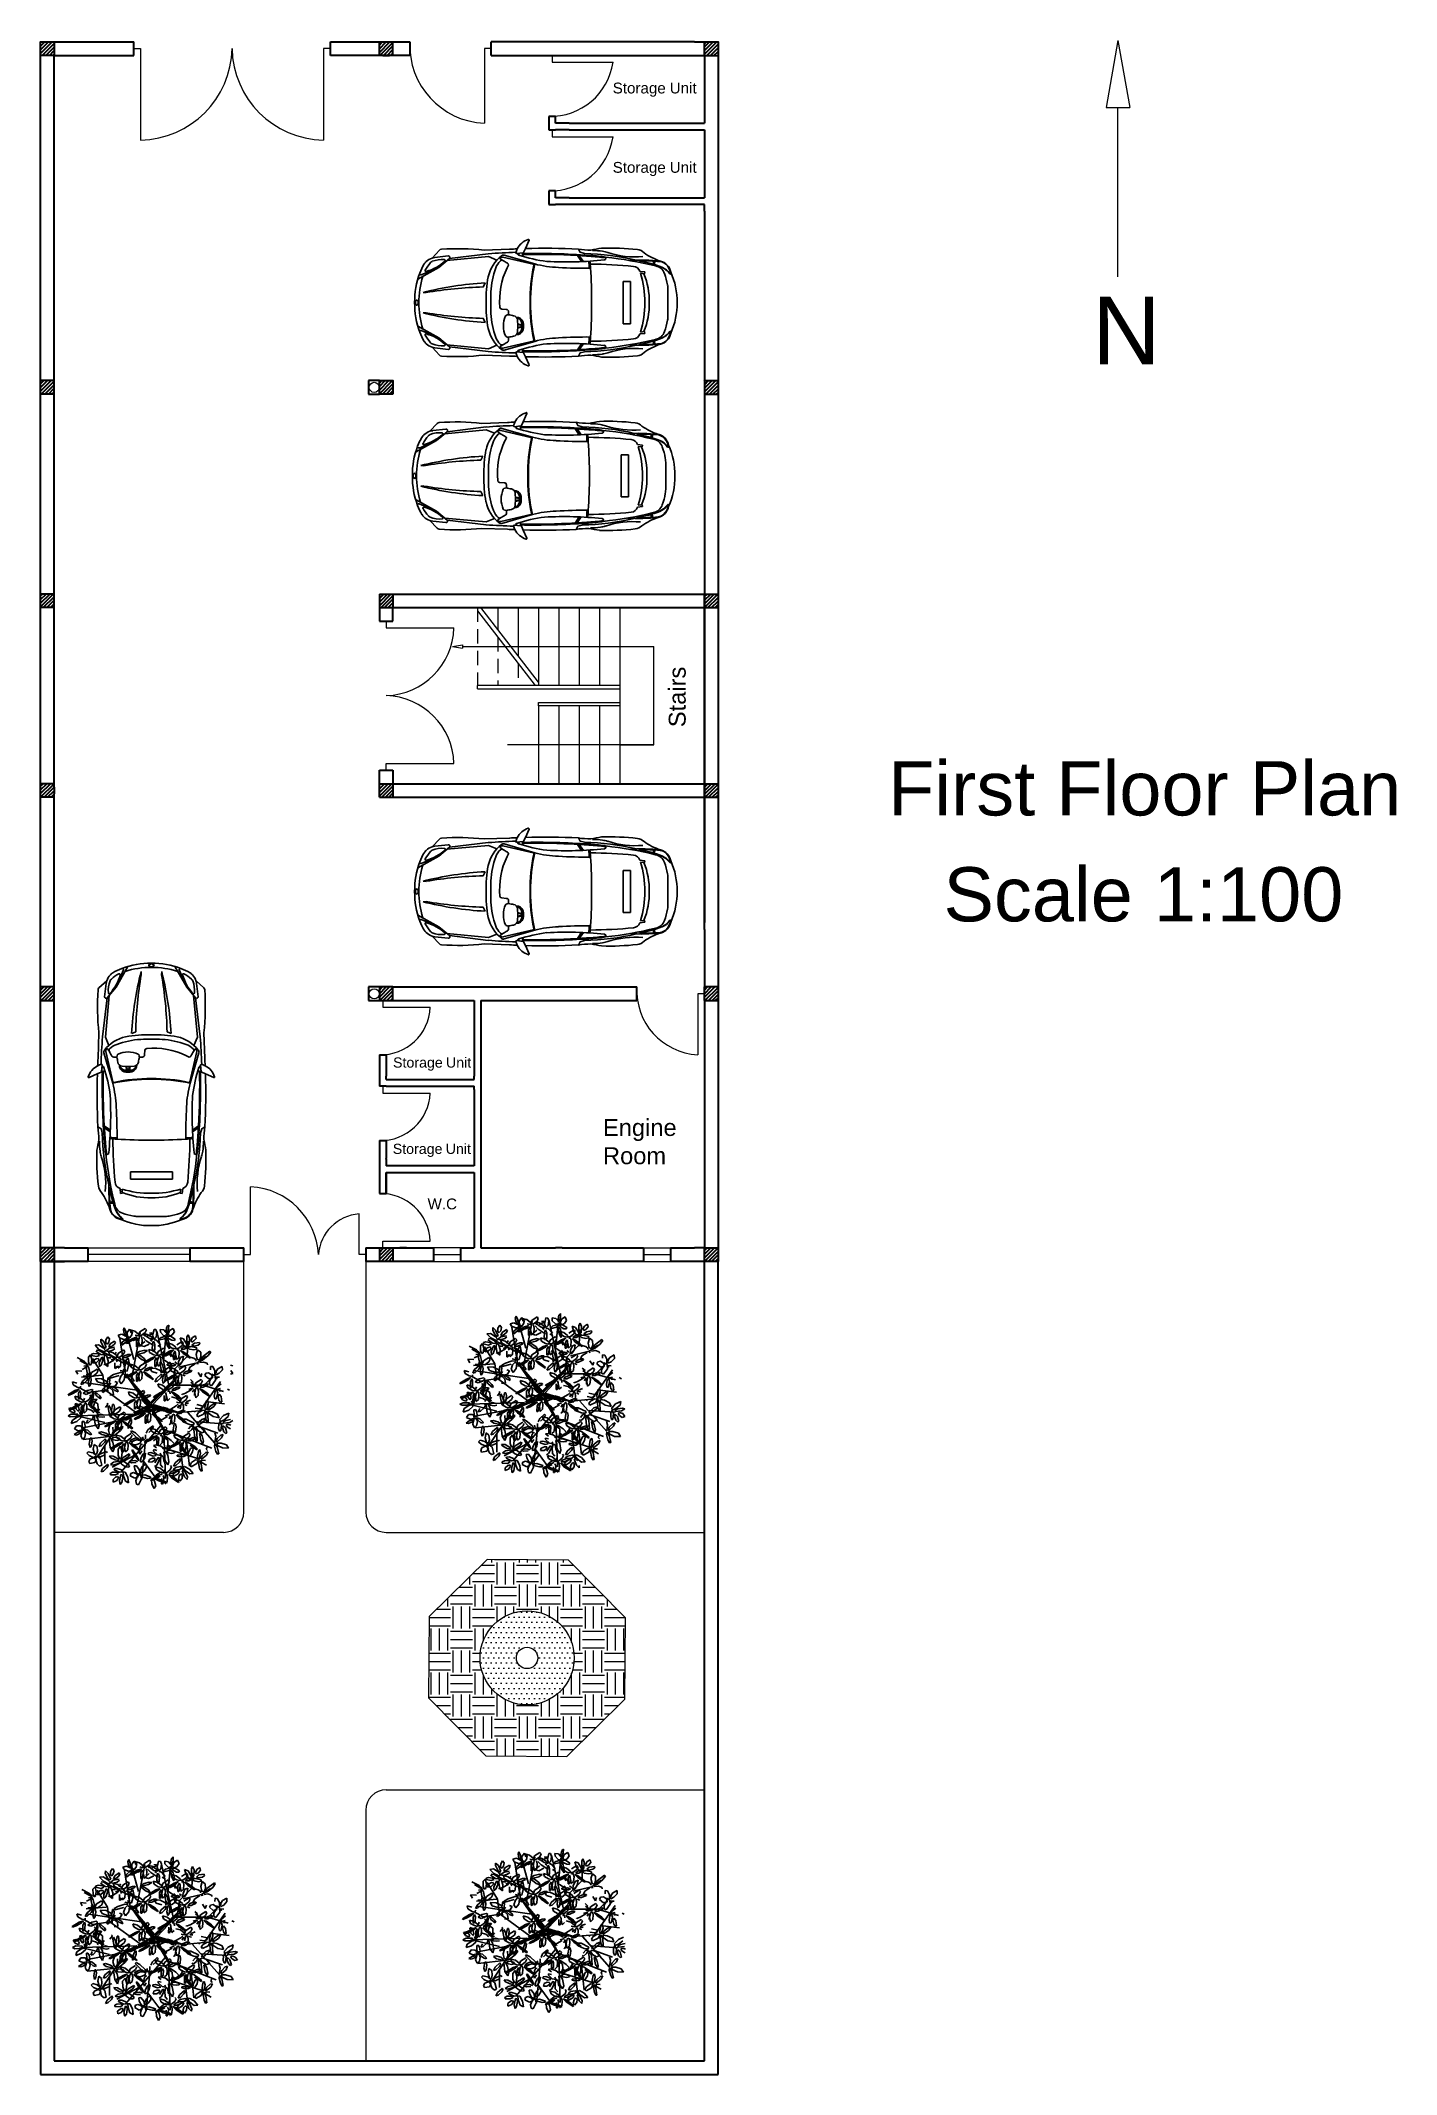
# Model space of a CAD drawing. Header units: inches. Extents: x 20.1 to 40.1, y 20 to 50.
import ezdxf

# ---------------------------------------------------------------- set-up
doc = ezdxf.new("R2010")
doc.units = ezdxf.units.IN
doc.header["$LTSCALE"] = 0.85
doc.header["$MEASUREMENT"] = 0
doc.linetypes.add('DASHED2', pattern=[0.375, 0.25, -0.125])
doc.layers.add('ceco.net 217 Nissan Z350 - top', color=7, linetype='Continuous')
doc.styles.get("Standard").update_dxf_attribs({"font": 'arial.ttf'})

msp = doc.modelspace()

# ---------------------------------------------------------------- texts
at = {"lineweight": 30}
note = msp.add_mtext_dynamic_manual_height_columns('\\pt0.48;Storage ', width=0.78161, gutter_width=0.0598, heights=[0.249, 0], dxfattribs=dict(at, insert=(28.552, 49.427), char_height=0.16, attachment_point=1))
for column, words in zip(note.columns.linked_columns, ['\\pt0.48;Unit']):
    column.text = words
note = msp.add_mtext_dynamic_manual_height_columns('\\pt0.48;Storage ', width=0.78161, gutter_width=0.0598, heights=[0.249, 0], dxfattribs=dict(at, insert=(28.552, 48.256), char_height=0.16, attachment_point=1))
for column, words in zip(note.columns.linked_columns, ['\\pt0.48;Unit']):
    column.text = words
at = {"lineweight": 30, "attachment_point": 1}
for s, width, gutter_width, heights, insert, char_height in [('\\pt3;N', 1.08612, 0, [0.249], (35.631, 46.269), 1), ('First Floor Plan', 8.79421, 1, [0.439], (32.617, 39.41), 0.8), ('Scale 1:100', 5.92893, 1, [0.607], (33.435, 37.846), 0.8), ('\\pt0.48;W.C', 0.78161, 0.0598, [0.249], (25.819, 32.956), 0.16)]:
    msp.add_mtext_dynamic_manual_height_columns(s, width=width, gutter_width=gutter_width, heights=heights, dxfattribs=dict(at, insert=insert, char_height=char_height))
at = {"lineweight": 30, "insert": (29.379, 39.913), "char_height": 0.25, "attachment_point": 1, "rotation": 90}
msp.add_mtext_dynamic_manual_height_columns('\\pt0.75;Stairs', width=1.08612, gutter_width=0, heights=[0.249], dxfattribs=at)
at = {"lineweight": 30}
note = msp.add_mtext_dynamic_manual_height_columns('\\pt0.45;Storage ', width=0.78161, gutter_width=0, heights=[0.249, 0], dxfattribs=dict(at, insert=(25.309, 35.038), char_height=0.15, attachment_point=1))
for column, words in zip(note.columns.linked_columns, ['\\pt0.45;Unit']):
    column.text = words
note = msp.add_mtext_dynamic_manual_height_columns('\\pt0.75;Engine ', width=0.78161, gutter_width=0.4, heights=[0.249, 0], dxfattribs=dict(at, insert=(27.227, 34.129), char_height=0.25, attachment_point=1))
for column, words in zip(note.columns.linked_columns, ['\\pt0.75;Room']):
    column.text = words
note = msp.add_mtext_dynamic_manual_height_columns('\\pt0.45;Storage ', width=0.78161, gutter_width=0, heights=[0.249, 0], dxfattribs=dict(at, insert=(25.305, 33.764), char_height=0.15, attachment_point=1))
for column, words in zip(note.columns.linked_columns, ['\\pt0.45;Unit']):
    column.text = words

# ---------------------------------------------------------------- blocks, each defined once
blk = doc.blocks.new('Ali Bahari')
at = {"layer": 'ceco.net 217 Nissan Z350 - top'}
for p, q in [((-1878, 1024), (-1818, 889)), ((-2771, 675), (-2693, 787)), ((-2747, 674), (-2668, 789)), ((-2741, 674), (-2672, 774)), ((-2672, 774), (-2668, 789)), ((-1470, 780), (-1972, 636)), ((-1946, 633), (-1450, 747)), ((-1818, 889), (-1790, 826)), ((-1671, 808), (-1782, 820)), ((-1767, 818), (-1782, 760)), ((-1711, 812), (-1711, 781)), ((-1142, 862), (-1560, 877)), ((-1560, 877), (-1560, 877)), ((-1404, 722), (-1448, 691)), ((-1213, 756), (-1349, 699)), ((-530, 692), (-1213, 756)), ((-570, 726), (-1208, 803)), ((-394, 580), (-570, 726)), ((-332, 743), (-550, 768)), ((-286, 733), (-405, 861)), ((-3699, 514), (-3780, 505)), ((-3776, 475), (-3780, 505)), ((-3709, 483), (-3776, 475)), ((-3427, 346), (-3547, 346)), ((-3547, 346), (-3547, 0)), ((-3427, 346), (-3427, 0)), ((-108, 458), (-394, 580)), ((-52, 387), (-394, 580)), ((-4160, 205), (-4160, 0)), ((-4160, -205), (-4160, 0)), ((-3547, -346), (-3547, 0)), ((-3427, -346), (-3427, 0)), ((-1155, 324), (-1124, 257)), ((-189, 166), (-137, 169)), ((-1155, -324), (-1124, -257)), ((-189, -166), (-137, -169)), ((-3776, -475), (-3780, -505)), ((-3699, -514), (-3780, -505)), ((-3709, -483), (-3776, -475)), ((-3427, -346), (-3547, -346)), ((-1470, -780), (-1972, -636)), ((-1946, -633), (-1450, -747)), ((-1760, -362), (-1691, -347)), ((-1760, -374), (-1692, -359)), ((-1760, -392), (-1692, -407)), ((-1760, -404), (-1691, -419)), ((-394, -580), (-570, -726)), ((-52, -387), (-394, -580)), ((-108, -458), (-394, -580)), ((-2771, -675), (-2693, -787)), ((-2747, -674), (-2668, -789)), ((-2741, -674), (-2672, -774)), ((-2672, -774), (-2668, -789)), ((-1818, -889), (-1878, -1024)), ((-1818, -889), (-1790, -826)), ((-1767, -818), (-1782, -760)), ((-1671, -808), (-1782, -820)), ((-1711, -812), (-1711, -781)), ((-1560, -877), (-1142, -862)), ((-1560, -877), (-1560, -877)), ((-1404, -722), (-1448, -691)), ((-1213, -756), (-1349, -699)), ((-530, -692), (-1213, -756)), ((-570, -726), (-1208, -803)), ((-332, -743), (-550, -768)), ((-405, -861), (-286, -733))]:
    blk.add_line(p, q, dxfattribs=at)
for points in [[(-2689, 880), (-2717, 827), (-2788, 807)], [(-2689, -880), (-2717, -827), (-2788, -807)]]:
    blk.add_lwpolyline(points, dxfattribs=at)
for points in [[(-1518, 574), (-1542, 618, -0.270521), (-1524, 648, 0.000614), (-1448, 691, -0.331797), (-1408, 686, -0.11427), (-1332, 570, -0.074246), (-1251, 176, -0.021686), (-1249, 0)], [(-4209, 480, -0.025591), (-4206, 503, -0.019947)], [(-1542, -148, -0.460181), (-1505, -113), (-1429, -106, 0.361883), (-1400, -77, 0.136022), (-1518, 574, 0.015575)], [(-1693, -383), (-1688, -481, 0.352581), (-1625, -552, -0.008047), (-1542, -567), (-1542, -618, 0.270521), (-1524, -648, -0.000614), (-1448, -691, 0.331797), (-1408, -686, 0.11427), (-1332, -570, 0.074246), (-1251, -176, 0.021686), (-1249, 0, 0.021686)], [(-1668, -239, 0.358011), (-1781, -321, 0.087142), (-1787, -383)], [(-1678, -251, 0.316561), (-1754, -321, 0.087142), (-1759, -383)], [(-1693, -383), (-1688, -284, -0.352581), (-1625, -214, 0.008047), (-1542, -198), (-1542, -148)], [(-1668, -526, -0.358011), (-1781, -445, -0.087142), (-1787, -383)], [(-1678, -515, -0.316561), (-1754, -445, -0.087142), (-1759, -383)], [(-286, -733, -0.046528), (-332, -743)]]:
    blk.add_lwpolyline(points, format="xyb", dxfattribs=at)
for centre, radius, start, end in [((-1869, 1029), 10, 73.7888, 203.9719), ((-1949, 754), 295, 25.8883, 73.7888), ((-3986, 465), 224, 103.6248, 170.0959), ((-3999, 478), 200, 100.0266, 128.3775), ((-3435, -1012), 1714, 98.6408, 111.4752), ((-4362, 1661), 1031, 288.2987, 305.2245), ((-3728, -2050), 2749, 85.8733, 96.4677), ((-3745, -2435), 3123, 89.0473, 95.306), ((-2535, -5117), 5894, 95.8105, 103.9657), ((-4356, 606), 418, 2.8504, 10.4514), ((-4356, 606), 438, 3.4973, 10.1307), ((-3643, 701), 171, 95.5045, 136.7034), ((-3617, 2155), 1404, 264.6296, 288.507), ((-3693, 685), 2.51, 278.6408, 89.0473), ((-3204, -3185), 4082, 88.1276, 96.4023), ((-2684, -3411), 4219, 91.4105, 103.1096), ((-3012, 348), 501, 98.6342, 108.507), ((-3115, 727), 26, 85.7193, 265.7193), ((-2659, -2851), 3618, 93.22, 97.6307), ((-2483, 6775), 6106, 264.0484, 272.9327), ((-2659, -2836), 3618, 93.22, 97.2024), ((-2942, -116), 971, 88.8247, 98.6342), ((-12002, -49051), 50738, 79.6595, 79.8612), ((-2893, 2109), 1246, 269.9006, 279.422), ((-2096, 556), 792, 170.8832, 179.3274), ((-2096, 556), 772, 170.7398, 179.3198), ((-2006, -10799), 11607, 88.8379, 94.2325), ((-2006, -10814), 11607, 93.4505, 94.2325), ((-2147, -9614), 10507, 88.2037, 92.9554), ((-2006, -10814), 11607, 88.8562, 93.289), ((-2556, 3432), 2783, 277.9568, 287.6779), ((-1780, 830), 10, 203.9719, 263.9485), ((-2006, -10799), 11607, 88.5107, 88.5452), ((-2556, 3432), 2783, 287.6779, 287.8949), ((-1704, 794), 10, 287.8949, 88.5107), ((-1949, 754), 295, 12.8415, 25.8883), ((-2147, -9614), 10507, 86.799, 87.468), ((-1670, 818), 10, 263.9485, 12.8415), ((-1909, -8145), 8975, 85.5179, 88.4221), ((-1457, 732), 50.1, 51.6567, 105.9899), ((-1438, 692), 56.4, 53.5714, 103.0159), ((-1806, 290), 613, 12.7542, 51.6567), ((-1410, 730), 10, 304.8609, 53.5714), ((-706, -3114), 4000, 86.1631, 96.2571), ((-552, 743), 25.1, 84.9936, 223.3253), ((-486, 692), 15, 95.0491, 227.4693), ((-3, 1219), 730, 227.4693, 255.1476), ((-449, 271), 438, 68.5793, 95.0491), ((-442, 827), 50.1, 42.7708, 86.1631), ((-363, 490), 254, 72.4749, 83.1305), ((-316, 608), 75.2, 41.6511, 68.5793), ((-363, 490), 254, 46.3458, 72.4749), ((-312, 544), 180, 30.6317, 46.3458), ((-3157, 25), 1153, 155.5067, 181.2534), ((-4199, 480), 10, 175.9597, 324.4743), ((-3976, 461), 227, 130.4122, 174.0949), ((-4197, 484), 5.01, 174.0949, 322.5447), ((-3932, 281), 329, 113.492, 142.5447), ((-3945, 299), 301, 96.177, 144.4743), ((-3080, 106), 1089, 160.124, 170.2501), ((-3927, 420), 185, 99.4777, 162.5154), ((-2697, 34), 1156, 157.5288, 181.6981), ((-2219, 21), 1560, 162.7789, 180.7732), ((-2219, 21), 1560, 161.5243, 161.5635), ((-3584, 477), 120, 95.4645, 161.5243), ((-2807, -7643), 8277, 90.5342, 95.4645), ((4163, 60), 7069, 175.9005, 180.4836), ((-2828, 8231), 7667, 269.5463, 273.4993), ((-2408, 2249), 1671, 271.6556, 285.116), ((-4738, 24), 2834, 359.514, 12.4808), ((-1942, 618), 15, 103.0159, 192.0411), ((-4728, 24), 2834, 359.514, 12.0411), ((-3165, 57), 1992, 358.358, 10.66), ((-774, 201), 687, 29.0182, 41.6511), ((-186, 527), 15, 255.1476, 29.0182), ((-935, 175), 905, 20.0597, 30.6317), ((-1631, -16), 1564, 0.568, 16.6553), ((-104, 478), 20.1, 256.4917, 21.0086), ((-1283, 25), 1284, 358.8887, 21.0086), ((-3157, -25), 1153, 178.7466, 204.4933), ((-3659, 205), 501, 170.2501, 180), ((-2697, -34), 1156, 178.3019, 202.4712), ((-2219, -21), 1560, 179.2268, 197.2211), ((-4738, -24), 2834, 347.5192, 0.486), ((-4728, -24), 2834, 347.9589, 0.486), ((-3165, -57), 1992, 349.34, 1.642), ((-1443, -4981), 5313, 75.7776, 86.8914), ((-1295, -6369), 6629, 80.3926, 88.5179), ((-1631, 16), 1564, 343.3447, 359.432), ((-3659, -205), 501, 180, 189.7499), ((-3080, -106), 1089, 189.7499, 199.876), ((4163, -60), 7069, 179.5164, 184.0995), ((-1542, -284), 85.7, 61.4661, 90), ((-1510, -227), 20.1, 23.838, 61.4661), ((-1864, -383), 407, 336.162, 23.838), ((-1443, 4981), 5313, 273.1086, 284.2224), ((-1295, 6369), 6629, 271.4821, 279.6074), ((-1283, -25), 1284, 338.9914, 1.1113), ((-4199, -480), 10, 35.5257, 184.0403), ((-3986, -465), 224, 184.0403, 189.9041), ((-3986, -465), 224, 189.9041, 256.3752), ((-4197, -484), 5.01, 37.4553, 185.9051), ((-3976, -461), 227, 185.9051, 229.5878), ((-3932, -281), 329, 217.4553, 246.508), ((-3945, -299), 301, 215.5257, 263.823), ((-3999, -478), 200, 231.6225, 259.9734), ((-3927, -420), 185, 197.4846, 260.5223), ((-3435, 1012), 1714, 248.5248, 261.3592), ((-2535, 5117), 5894, 256.0343, 264.1895), ((-4356, -606), 418, 349.5486, 357.1496), ((-4356, -606), 438, 349.8693, 356.5027), ((-2219, -21), 1560, 198.4365, 198.4757), ((-3584, -477), 120, 198.4757, 264.5355), ((-2807, 7643), 8277, 264.5355, 269.4658), ((-2828, -8231), 7667, 86.5007, 90.4537), ((-2096, -556), 792, 180.6726, 189.1168), ((-2096, -556), 772, 180.6802, 189.2602), ((-2408, -2249), 1671, 74.884, 88.3444), ((-1942, -618), 15, 167.9589, 256.9841), ((-1542, -482), 85.7, 270, 298.5339), ((-1510, -539), 20.1, 298.5339, 336.162), ((-1806, -290), 613, 308.3433, 347.2458), ((-3, -1219), 730, 104.8524, 132.5307), ((-316, -608), 75.2, 291.4207, 318.3489), ((-774, -201), 687, 318.3489, 330.9818), ((-186, -527), 15, 330.9818, 104.8524), ((-312, -544), 180, 313.6542, 329.3683), ((-935, -175), 905, 329.3683, 339.9403), ((-104, -478), 20.1, 338.9914, 103.5083), ((-3728, 2050), 2749, 263.5323, 274.1267), ((-4362, -1661), 1031, 54.7755, 71.7013), ((-3745, 2435), 3123, 264.694, 270.9527), ((-3643, -701), 171, 223.2966, 264.4955), ((-3617, -2155), 1404, 71.493, 95.3704), ((-3693, -685), 2.51, 270.9527, 81.3592), ((-3204, 3185), 4082, 263.5977, 271.8724), ((-2684, 3411), 4219, 256.8904, 268.5895), ((-3012, -348), 501, 251.493, 261.3658), ((-3115, -727), 26, 94.2807, 274.2807), ((-2659, 2851), 3618, 262.3693, 266.78), ((-2483, -6775), 6106, 87.0673, 95.9516), ((-2659, 2836), 3618, 262.7976, 266.78), ((-2942, 116), 971, 261.3658, 271.1753), ((-11999, 49035), 50721, 280.1388, 280.3405), ((-2893, -2109), 1246, 80.578, 90.0994), ((-2006, 10814), 11607, 265.7675, 266.5495), ((-2006, 10799), 11607, 265.7675, 271.1621), ((-2147, 9614), 10507, 267.0446, 271.7963), ((-2006, 10814), 11607, 266.711, 271.1438), ((-2556, -3432), 2783, 72.3221, 82.0432), ((-1949, -754), 295, 286.2112, 334.1117), ((-1780, -830), 10, 96.0515, 156.0281), ((-2556, -3432), 2783, 72.1051, 72.3221), ((-2006, 10799), 11607, 271.4548, 271.4893), ((-1704, -794), 10, 271.4893, 72.1051), ((-1949, -754), 295, 334.1117, 347.1585), ((-2147, 9614), 10507, 272.532, 273.201), ((-1670, -818), 10, 347.1585, 96.0515), ((-1909, 8145), 8975, 271.5779, 274.4821), ((-1457, -732), 50.1, 254.0101, 308.3433), ((-1438, -692), 56.4, 256.9841, 306.4286), ((-1410, -730), 10, 306.4286, 55.1391), ((-706, 3114), 4000, 263.7429, 273.8369), ((-552, -743), 25.1, 136.6747, 275.0064), ((-486, -692), 15, 132.5307, 264.9509), ((-449, -271), 438, 264.9509, 291.4207), ((-442, -827), 50.1, 273.8369, 317.2292), ((-363, -490), 254, 287.5251, 313.6542), ((-1869, -1029), 10, 156.0281, 286.2112)]:
    blk.add_arc(centre, radius, start, end, dxfattribs=at)
at = {"layer": 'ceco.net 217 Nissan Z350 - top', "extrusion": (0, 0, -1)}
blk.add_ellipse((-34, 0), major_axis=(0, -42.9), ratio=0.521468, dxfattribs=at)
at = {"layer": 'ceco.net 217 Nissan Z350 - top'}
blk.add_ellipse((-34, 0), major_axis=(0, 42.9), ratio=0.521468, dxfattribs=at)

# ---------------------------------------------------------------- hatches: boundary and pattern name
at = {"lineweight": 30}
h = msp.add_hatch(dxfattribs=at)
h.set_pattern_fill('ANSI31', color=256, scale=0.3)
h.paths.add_polyline_path([(20.307, 50.028), (20.107, 50.028), (20.107, 49.828), (20.307, 49.828)])
h = msp.add_hatch(dxfattribs=at)
h.set_pattern_fill('ANSI31', color=256, scale=0.3)
h.paths.add_polyline_path([(25.307, 50.028), (25.107, 50.028), (25.107, 49.828), (25.157, 49.828), (25.257, 49.828), (25.307, 49.828)])
h = msp.add_hatch(dxfattribs=at)
h.set_pattern_fill('ANSI31', color=256, scale=0.3)
h.paths.add_polyline_path([(30.107, 50.028), (29.907, 50.028), (29.907, 49.828), (30.107, 49.828)])
h = msp.add_hatch(dxfattribs=at)
h.set_pattern_fill('ANSI31', color=256, scale=0.3)
h.paths.add_polyline_path([(20.307, 44.978), (20.307, 45.028), (20.107, 45.028), (20.107, 44.828), (20.307, 44.828), (20.307, 44.878)])
h = msp.add_hatch(dxfattribs=at)
h.set_pattern_fill('ANSI31', color=256, scale=0.3)
h.paths.add_polyline_path([(25.107, 45.028), (25.107, 44.828), (25.307, 44.828), (25.307, 45.028)])
h = msp.add_hatch(dxfattribs=at)
h.set_pattern_fill('ANSI31', color=256, scale=0.3)
h.paths.add_polyline_path([(30.107, 45.028), (29.907, 45.028), (29.907, 44.828), (30.107, 44.828)])
h = msp.add_hatch(dxfattribs=at)
h.set_pattern_fill('ANSI31', color=256, scale=0.3)
h.paths.add_polyline_path([(20.307, 41.678), (20.307, 41.878), (20.107, 41.878), (20.107, 41.678)])
h = msp.add_hatch(dxfattribs=at)
h.set_pattern_fill('ANSI31', color=256, scale=0.3)
h.paths.add_polyline_path([(25.307, 41.878), (25.107, 41.878), (25.107, 41.678), (25.307, 41.678)])
h.paths.add_polyline_path([(30.107, 41.878), (29.907, 41.878), (29.907, 41.678), (30.107, 41.678)])
h = msp.add_hatch(dxfattribs=at)
h.set_pattern_fill('ANSI31', color=256, scale=0.3)
h.paths.add_polyline_path([(20.307, 39.028), (20.307, 39.078), (20.107, 39.078), (20.107, 38.878), (20.307, 38.878), (20.307, 38.928)])
h = msp.add_hatch(dxfattribs=at)
h.set_pattern_fill('ANSI31', color=256, scale=0.3)
h.paths.add_polyline_path([(30.107, 39.078), (29.907, 39.078), (29.907, 38.878), (30.107, 38.878)])
h.paths.add_polyline_path([(25.307, 39.078), (25.107, 39.078), (25.107, 38.878), (25.307, 38.878)])
h = msp.add_hatch(dxfattribs=at)
h.set_pattern_fill('ANSI31', color=256, scale=0.3)
h.set_pattern_definition([(45, (-5, 0), (-0.026516504, 0.026516504), [])])
h.paths.add_polyline_path([(20.307, 36.078), (20.107, 36.078), (20.107, 35.878), (20.307, 35.878)])
h = msp.add_hatch(dxfattribs=at)
h.set_pattern_fill('ANSI31', color=256, scale=0.3)
h.paths.add_polyline_path([(25.307, 36.078), (25.107, 36.078), (25.107, 35.878), (25.307, 35.878)])
h = msp.add_hatch(dxfattribs=at)
h.set_pattern_fill('ANSI31', color=256, scale=0.3)
h.set_pattern_definition([(45, (4.8, 0), (-0.026516504, 0.026516504), [])])
h.paths.add_polyline_path([(30.107, 36.078), (29.907, 36.078), (29.907, 35.878), (30.107, 35.878)])
h = msp.add_hatch(dxfattribs=at)
h.set_pattern_fill('ANSI31', color=256, scale=0.3)
h.paths.add_polyline_path([(20.307, 32.228), (20.107, 32.228), (20.107, 32.028), (20.307, 32.028)])
h = msp.add_hatch(dxfattribs=at)
h.set_pattern_fill('ANSI31', color=256, scale=0.3)
h.paths.add_polyline_path([(25.307, 32.228), (25.107, 32.228), (25.107, 32.028), (25.307, 32.028)])
h = msp.add_hatch(dxfattribs=at)
h.set_pattern_fill('ANSI31', color=256, scale=0.3)
h.paths.add_polyline_path([(30.107, 32.228), (29.907, 32.228), (29.907, 32.028), (30.107, 32.028)])
at = {"lineweight": 9}
h = msp.add_hatch(dxfattribs=at)
h.set_pattern_fill('EARTH', color=256, scale=1.3)
h.set_pattern_definition([(0, (-0.16735, 0), (0.325, 0.325), [0.325, -0.325]), (0, (-0.16735, 0.12187), (0.325, 0.325), [0.325, -0.325]), (0, (-0.16735, 0.24375), (0.325, 0.325), [0.325, -0.325]), (90, (-0.12673, 0.28437), (-0.325, 0.325), [0.325, -0.325]), (90, (-0.00485, 0.28437), (-0.325, 0.325), [0.325, -0.325]), (90, (0.11702, 0.28437), (-0.325, 0.325), [0.325, -0.325])])
h.paths.add_polyline_path([(26.7, 27.629), (25.844, 26.787), (25.835, 25.587), (26.677, 24.731), (27.877, 24.722), (28.732, 25.564), (28.742, 26.764), (27.9, 27.619)])
h.paths.add_polyline_path([(27.983, 26.175, -1), (26.594, 26.175, -1)], flags=16)
h.paths.add_polyline_path([(27.446, 26.175, -1), (27.131, 26.175, -1)], flags=0)
h = msp.add_hatch(dxfattribs=at)
h.set_pattern_fill('DOTS', color=256, scale=1.2)
h.set_pattern_definition([(0, (-0.167354, 0), (0.0375, 0.075), [0, -0.075])])
h.paths.add_polyline_path([(27.131, 26.175, 1), (27.446, 26.175, 1)], flags=0)
h.paths.add_polyline_path([(27.983, 26.175, 1), (26.594, 26.175, 1)])
h.paths.add_polyline_path([(27.131, 26.175, -1), (27.446, 26.175, -1)], flags=16)

# ---------------------------------------------------------------- linework, layer by layer
at = {"lineweight": 30}
for p, q in [((20.307, 50.028), (20.307, 49.828)), ((20.907, 50.028), (21.482, 50.028)), ((21.482, 49.828), (21.482, 50.028)), ((24.384, 50.028), (25.557, 50.028)), ((24.384, 49.828), (24.384, 50.028)), ((25.107, 49.828), (25.107, 50.028)), ((25.307, 49.828), (25.307, 50.028)), ((25.557, 50.028), (25.557, 49.828)), ((26.757, 49.828), (26.757, 50.028)), ((29.757, 50.028), (26.757, 50.028)), ((29.907, 49.828), (29.907, 50.028)), ((20.307, 49.828), (20.107, 49.828)), ((20.307, 49.828), (20.907, 49.828)), ((20.907, 49.828), (21.482, 49.828)), ((25.557, 49.828), (24.384, 49.828)), ((25.157, 49.828), (25.257, 49.828)), ((26.757, 49.828), (29.757, 49.828)), ((29.907, 49.828), (30.107, 49.828)), ((27.707, 48.928), (27.607, 48.928)), ((27.607, 48.928), (27.607, 48.728)), ((27.607, 48.728), (27.707, 48.728)), ((27.707, 48.828), (27.707, 48.928)), ((27.907, 48.828), (27.707, 48.828)), ((27.907, 48.728), (27.707, 48.728)), ((27.907, 48.828), (29.907, 48.828)), ((27.907, 48.728), (29.907, 48.728)), ((27.707, 47.828), (27.607, 47.828)), ((27.607, 47.828), (27.607, 47.628)), ((27.707, 47.728), (27.707, 47.828)), ((27.907, 47.728), (27.707, 47.728)), ((27.907, 47.728), (29.907, 47.728)), ((27.607, 47.628), (27.707, 47.628)), ((27.907, 47.628), (27.707, 47.628)), ((29.907, 47.628), (27.907, 47.628)), ((29.907, 47.528), (29.907, 47.628)), ((20.307, 45.028), (20.107, 45.028)), ((25.107, 45.028), (24.947, 45.028)), ((24.947, 45.028), (24.947, 44.828)), ((29.907, 45.028), (30.107, 45.028)), ((20.307, 44.828), (20.107, 44.828)), ((20.307, 44.878), (20.307, 44.978)), ((24.947, 44.828), (25.107, 44.828)), ((25.256, 44.878), (25.257, 44.878)), ((25.257, 44.878), (25.257, 44.88)), ((29.907, 44.828), (30.107, 44.828)), ((20.307, 41.878), (20.107, 41.878)), ((25.107, 41.878), (30.107, 41.878)), ((25.107, 41.878), (25.107, 41.678)), ((25.307, 41.878), (25.307, 41.678)), ((29.907, 38.878), (29.907, 41.878)), ((20.307, 41.678), (20.107, 41.678)), ((25.107, 41.678), (30.107, 41.678)), ((25.107, 41.678), (25.107, 41.478)), ((25.107, 41.478), (25.307, 41.478)), ((25.307, 41.478), (25.307, 41.678)), ((20.307, 39.078), (20.107, 39.078)), ((20.307, 39.028), (20.307, 38.928)), ((25.107, 39.078), (25.107, 39.278)), ((25.107, 39.278), (25.307, 39.278)), ((25.107, 39.078), (30.107, 39.078)), ((25.107, 38.878), (25.107, 39.078)), ((25.307, 39.278), (25.307, 39.078)), ((25.307, 39.078), (25.307, 38.878)), ((29.907, 38.878), (29.907, 39.078)), ((20.307, 38.878), (20.107, 38.878)), ((25.107, 38.878), (30.107, 38.878)), ((29.907, 37.028), (29.907, 38.878)), ((20.307, 37.228), (20.307, 37.228)), ((20.307, 36.928), (20.307, 37.028)), ((29.907, 36.928), (29.907, 37.028)), ((20.307, 36.078), (20.107, 36.078)), ((25.107, 36.078), (24.947, 36.078)), ((24.947, 36.078), (24.947, 35.878)), ((25.217, 36.078), (25.117, 36.078)), ((25.307, 36.078), (28.907, 36.078)), ((28.907, 35.878), (28.907, 36.078)), ((29.907, 35.878), (29.907, 36.078)), ((30.107, 36.078), (29.907, 36.078)), ((20.107, 35.878), (20.307, 35.878)), ((24.947, 35.878), (25.107, 35.878)), ((25.307, 35.878), (26.507, 35.878)), ((26.507, 35.878), (26.507, 34.763)), ((26.607, 35.878), (26.607, 32.228)), ((26.607, 35.878), (28.907, 35.878)), ((29.907, 35.878), (30.107, 35.878)), ((25.107, 35.078), (25.107, 34.613)), ((25.107, 35.078), (25.207, 35.078)), ((25.207, 35.078), (25.207, 34.763)), ((25.207, 34.613), (25.107, 34.613)), ((25.207, 34.713), (25.207, 34.763)), ((25.207, 34.713), (26.507, 34.713)), ((25.207, 34.613), (26.507, 34.613)), ((26.507, 34.713), (26.507, 34.763)), ((26.507, 34.563), (26.507, 34.613)), ((26.507, 34.563), (26.507, 33.438)), ((25.107, 33.813), (25.107, 33.028)), ((25.107, 33.813), (25.207, 33.813)), ((25.207, 33.813), (25.207, 33.548)), ((25.207, 33.538), (25.207, 33.548)), ((25.207, 33.538), (25.207, 33.438)), ((26.507, 33.438), (25.207, 33.438)), ((25.207, 33.338), (26.507, 33.338)), ((25.207, 33.338), (25.207, 33.028)), ((25.207, 33.028), (25.207, 33.338)), ((26.507, 33.338), (26.507, 32.228)), ((29.907, 33.328), (29.907, 33.228)), ((25.107, 33.028), (25.207, 33.028)), ((20.307, 32.228), (20.107, 32.228)), ((20.307, 32.228), (20.307, 32.028)), ((20.457, 32.228), (20.807, 32.228)), ((20.807, 32.028), (20.807, 32.228)), ((22.307, 32.228), (22.307, 32.028)), ((22.307, 32.228), (22.907, 32.228)), ((22.907, 32.228), (23.007, 32.228)), ((23.007, 32.228), (23.107, 32.228)), ((23.107, 32.028), (23.107, 32.228)), ((24.907, 32.228), (24.907, 32.028)), ((24.907, 32.228), (25.907, 32.228)), ((25.107, 32.228), (25.107, 32.028)), ((25.307, 32.228), (25.307, 32.028)), ((25.507, 32.228), (25.407, 32.228)), ((25.907, 32.228), (25.907, 32.028)), ((26.307, 32.228), (26.307, 32.028)), ((26.307, 32.228), (26.507, 32.228)), ((26.607, 32.228), (27.707, 32.228)), ((27.807, 32.228), (27.707, 32.228)), ((27.807, 32.228), (29.007, 32.228)), ((29.007, 32.228), (29.007, 32.028)), ((29.407, 32.228), (29.757, 32.228)), ((29.407, 32.228), (29.407, 32.028)), ((29.907, 32.028), (29.907, 32.228)), ((29.907, 32.228), (30.107, 32.228)), ((20.107, 32.028), (20.457, 32.028)), ((20.107, 32.028), (20.107, 20.028)), ((20.307, 32.028), (20.307, 20.228)), ((20.807, 32.028), (20.457, 32.028)), ((23.107, 32.028), (22.307, 32.028)), ((25.907, 32.028), (24.907, 32.028)), ((29.007, 32.028), (26.307, 32.028)), ((29.757, 32.028), (29.407, 32.028)), ((29.757, 32.028), (29.757, 32.028)), ((29.907, 20.228), (29.907, 32.028)), ((30.107, 20.028), (30.107, 32.028)), ((20.307, 20.228), (29.907, 20.228)), ((20.107, 20.028), (30.107, 20.028))]:
    msp.add_line(p, q, dxfattribs=at)
at = {"lineweight": 9}
for p, q in [((20.307, 50.028), (20.907, 50.028)), ((21.482, 49.928), (21.582, 49.928)), ((21.582, 49.928), (21.582, 48.578)), ((24.382, 49.928), (24.282, 49.928)), ((24.282, 49.928), (24.282, 48.578)), ((26.757, 49.928), (26.657, 49.928)), ((26.657, 49.928), (26.657, 48.828)), ((27.657, 49.828), (27.657, 49.728)), ((27.657, 49.728), (28.557, 49.728)), ((27.657, 48.728), (27.657, 48.628)), ((27.657, 48.628), (28.557, 48.628)), ((25.207, 41.478), (25.207, 41.378)), ((26.557, 41.628), (27.407, 40.528)), ((27.457, 40.578), (26.607, 41.678)), ((26.857, 41.678), (26.857, 41.355)), ((27.157, 41.678), (27.157, 40.967)), ((27.457, 41.678), (27.457, 40.528)), ((27.757, 41.678), (27.757, 40.528)), ((28.057, 41.678), (28.057, 40.528)), ((28.357, 41.678), (28.357, 40.528)), ((28.657, 41.678), (28.657, 40.528)), ((25.207, 41.378), (26.207, 41.378)), ((26.187, 41.103), (26.335, 41.129)), ((26.335, 41.129), (26.335, 41.077)), ((26.187, 41.103), (26.335, 41.077)), ((26.335, 41.103), (29.157, 41.103)), ((29.157, 39.653), (29.157, 41.103)), ((26.557, 40.478), (26.557, 40.528)), ((28.657, 40.528), (26.557, 40.528)), ((28.657, 40.528), (28.657, 40.228)), ((26.557, 40.478), (28.657, 40.478)), ((27.457, 40.278), (28.657, 40.278)), ((27.457, 40.228), (27.457, 40.278)), ((27.457, 40.228), (27.457, 39.078)), ((28.657, 40.228), (27.457, 40.228)), ((27.757, 40.228), (27.757, 39.078)), ((28.057, 40.228), (28.057, 39.078)), ((28.357, 40.228), (28.357, 39.078)), ((28.657, 40.228), (28.657, 39.078)), ((28.657, 39.653), (29.157, 39.653)), ((25.207, 39.278), (25.207, 39.378)), ((25.207, 39.378), (26.207, 39.378)), ((25.107, 35.878), (25.207, 35.878)), ((25.157, 35.878), (25.157, 35.778)), ((25.157, 35.778), (25.857, 35.778)), ((29.907, 35.978), (29.807, 35.978)), ((29.807, 35.978), (29.807, 35.078)), ((25.157, 34.613), (25.157, 34.513)), ((25.157, 34.513), (25.857, 34.513)), ((23.207, 32.128), (23.207, 33.128)), ((24.807, 32.128), (24.807, 32.728)), ((20.807, 32.228), (22.307, 32.228)), ((22.307, 32.128), (20.807, 32.128)), ((23.107, 32.128), (23.207, 32.128)), ((24.207, 32.128), (24.207, 32.128)), ((24.907, 32.128), (24.807, 32.128)), ((25.157, 32.228), (25.157, 32.328)), ((25.157, 32.328), (25.857, 32.328)), ((26.307, 32.228), (25.907, 32.228)), ((25.907, 32.128), (26.307, 32.128)), ((29.007, 32.228), (29.407, 32.228)), ((29.007, 32.128), (29.407, 32.128)), ((22.307, 32.028), (20.807, 32.028)), ((23.107, 28.328), (23.107, 32.028)), ((24.907, 32.028), (24.907, 28.328)), ((25.907, 32.028), (26.307, 32.028)), ((29.007, 32.028), (29.407, 32.028)), ((22.807, 28.028), (20.307, 28.028)), ((25.207, 28.028), (29.907, 28.028)), ((25.207, 24.228), (29.907, 24.228)), ((24.907, 23.928), (24.907, 20.228))]:
    msp.add_line(p, q, dxfattribs=at)
at = {"lineweight": 15}
for p, q in [((36.011, 50.046), (35.837, 49.061)), ((36.011, 50.046), (36.185, 49.061)), ((35.837, 49.061), (36.185, 49.061)), ((36.011, 46.562), (36.011, 49.061))]:
    msp.add_line(p, q, dxfattribs=at)
at = {"linetype": 'DASHED2', "lineweight": 9}
for p, q in [((26.557, 41.678), (26.557, 40.528)), ((26.857, 41.24), (26.857, 40.528)), ((27.157, 40.852), (27.157, 40.528))]:
    msp.add_line(p, q, dxfattribs=at)
at = {"color": 62}
for p, q in [((27.758, 31.235), (27.747, 31.18)), ((27.783, 31.258), (27.758, 31.235)), ((27.782, 31.201), (27.783, 31.258)), ((21.712, 30.889), (21.626, 30.948)), ((21.635, 30.963), (21.681, 30.95)), ((21.668, 31.017), (21.648, 30.976)), ((21.65, 31.038), (21.668, 31.017)), ((21.681, 30.925), (21.755, 30.959)), ((21.681, 30.95), (21.748, 30.907)), ((21.75, 30.973), (21.712, 30.97)), ((21.755, 30.959), (21.75, 30.973)), ((21.76, 30.934), (21.781, 31.024)), ((21.783, 30.881), (21.76, 30.934)), ((21.781, 31.024), (21.808, 31.022)), ((21.808, 31.022), (21.822, 30.98)), ((21.822, 30.98), (21.812, 30.909)), ((21.874, 30.982), (21.871, 31.024)), ((21.871, 31.024), (21.927, 31.016)), ((21.921, 30.936), (21.874, 30.982)), ((21.884, 30.904), (21.941, 30.921)), ((21.963, 30.926), (21.921, 30.936)), ((21.927, 31.016), (21.983, 30.949)), ((21.941, 30.921), (21.97, 30.914)), ((21.972, 31.065), (21.96, 31.01)), ((21.96, 31.01), (21.961, 30.971)), ((21.961, 30.971), (21.978, 30.977)), ((21.983, 30.949), (21.963, 30.926)), ((21.997, 31.088), (21.972, 31.065)), ((21.978, 30.977), (21.996, 31.031)), ((21.979, 30.919), (22.026, 30.922)), ((21.994, 30.89), (21.979, 30.919)), ((21.989, 30.952), (22.009, 31.007)), ((22.012, 30.923), (21.989, 30.952)), ((21.996, 31.031), (21.997, 31.088)), ((22.009, 31.007), (22.062, 31.037)), ((22.051, 30.942), (22.012, 30.923)), ((22.026, 30.922), (22.091, 30.881)), ((22.084, 30.987), (22.051, 30.942)), ((22.062, 31.037), (22.084, 30.987)), ((22.267, 30.913), (22.284, 30.945)), ((22.284, 30.945), (22.306, 30.895)), ((22.348, 30.904), (22.393, 30.93)), ((22.393, 30.93), (22.402, 30.891)), ((27.406, 31.074), (27.454, 31.026)), ((27.498, 31.059), (27.412, 31.118)), ((27.419, 30.939), (27.495, 30.978)), ((27.421, 31.133), (27.467, 31.119)), ((27.454, 31.187), (27.435, 31.146)), ((27.436, 31.207), (27.454, 31.187)), ((27.454, 31.026), (27.555, 30.96)), ((27.467, 31.095), (27.541, 31.129)), ((27.467, 31.119), (27.535, 31.077)), ((27.556, 31.045), (27.498, 31.059)), ((27.536, 31.143), (27.499, 31.14)), ((27.538, 31.02), (27.512, 31.04)), ((27.535, 31.077), (27.556, 31.045)), ((27.541, 31.129), (27.536, 31.143)), ((27.541, 30.915), (27.549, 31.009)), ((27.546, 31.103), (27.567, 31.194)), ((27.569, 31.051), (27.546, 31.103)), ((27.549, 31.009), (27.567, 31.009)), ((27.555, 30.96), (27.561, 30.969)), ((27.567, 31.194), (27.594, 31.192)), ((27.567, 31.009), (27.58, 30.967)), ((27.598, 31.079), (27.569, 31.051)), ((27.571, 31.033), (27.585, 31.044)), ((27.58, 30.967), (27.578, 30.895)), ((27.585, 31.044), (27.62, 31.021)), ((27.594, 31.192), (27.609, 31.149)), ((27.609, 31.149), (27.598, 31.079)), ((27.62, 31.021), (27.663, 30.966)), ((27.668, 30.931), (27.622, 30.958)), ((27.641, 31.053), (27.67, 31.074)), ((27.646, 31.038), (27.641, 31.053)), ((27.722, 31.055), (27.646, 31.038)), ((27.66, 31.152), (27.657, 31.194)), ((27.657, 31.194), (27.713, 31.186)), ((27.707, 31.106), (27.66, 31.152)), ((27.67, 31.074), (27.727, 31.091)), ((27.75, 31.096), (27.707, 31.106)), ((27.713, 31.186), (27.769, 31.119)), ((27.757, 31.084), (27.722, 31.055)), ((27.727, 31.091), (27.757, 31.084)), ((27.742, 31.059), (27.758, 31.063)), ((27.761, 30.956), (27.742, 31.059)), ((27.747, 31.18), (27.747, 31.141)), ((27.747, 31.141), (27.764, 31.147)), ((27.769, 31.119), (27.75, 31.096)), ((27.758, 31.063), (27.782, 31.021)), ((27.83, 30.977), (27.761, 30.997)), ((27.761, 30.997), (27.775, 30.952)), ((27.793, 30.905), (27.761, 30.956)), ((27.764, 31.147), (27.782, 31.201)), ((27.766, 31.089), (27.812, 31.092)), ((27.78, 31.06), (27.766, 31.089)), ((27.775, 31.122), (27.795, 31.177)), ((27.799, 31.093), (27.775, 31.122)), ((27.775, 30.952), (27.835, 30.918)), ((27.832, 31.033), (27.78, 31.06)), ((27.782, 31.021), (27.8, 30.943)), ((27.8, 30.943), (27.793, 30.905)), ((27.795, 31.177), (27.849, 31.207)), ((27.838, 31.112), (27.799, 31.093)), ((27.812, 31.092), (27.877, 31.051)), ((27.868, 31.032), (27.832, 31.033)), ((27.87, 31.157), (27.838, 31.112)), ((27.849, 31.207), (27.87, 31.157)), ((27.877, 31.051), (27.868, 31.032)), ((27.903, 30.967), (27.981, 31.017)), ((27.978, 30.99), (27.953, 31.07)), ((27.953, 31.07), (28.004, 31.053)), ((27.999, 30.996), (27.98, 30.956)), ((27.981, 31.017), (27.999, 30.996)), ((28.004, 31.053), (28.046, 30.982)), ((28.053, 31.083), (28.07, 31.115)), ((28.054, 31.011), (28.053, 31.083)), ((28.069, 30.97), (28.054, 31.011)), ((28.088, 30.971), (28.069, 30.97)), ((28.07, 31.115), (28.092, 31.065)), ((28.092, 31.065), (28.088, 30.971)), ((28.111, 31.029), (28.134, 31.073)), ((28.125, 31.007), (28.111, 31.029)), ((28.157, 31.023), (28.125, 31.007)), ((28.128, 30.96), (28.163, 30.99)), ((28.134, 31.073), (28.179, 31.1)), ((28.188, 31.061), (28.157, 31.023)), ((28.163, 30.99), (28.24, 31.001)), ((28.179, 31.1), (28.188, 31.061)), ((28.245, 30.982), (28.216, 30.96)), ((28.24, 31.001), (28.245, 30.982)), ((21.62, 30.905), (21.667, 30.856)), ((21.682, 30.711), (21.632, 30.678)), ((21.633, 30.769), (21.709, 30.808)), ((21.644, 30.717), (21.682, 30.711)), ((21.667, 30.856), (21.768, 30.79)), ((21.771, 30.708), (21.702, 30.727)), ((21.702, 30.727), (21.716, 30.682)), ((21.77, 30.875), (21.712, 30.889)), ((21.716, 30.682), (21.776, 30.648)), ((21.752, 30.85), (21.726, 30.87)), ((21.802, 30.622), (21.738, 30.6)), ((21.748, 30.907), (21.77, 30.875)), ((21.755, 30.745), (21.763, 30.839)), ((21.774, 30.694), (21.755, 30.745)), ((21.763, 30.839), (21.781, 30.839)), ((21.768, 30.79), (21.775, 30.799)), ((21.825, 30.664), (21.771, 30.708)), ((21.772, 30.593), (21.802, 30.622)), ((21.791, 30.725), (21.774, 30.694)), ((21.776, 30.648), (21.823, 30.637)), ((21.781, 30.839), (21.794, 30.798)), ((21.812, 30.909), (21.783, 30.881)), ((21.785, 30.863), (21.799, 30.875)), ((21.794, 30.798), (21.791, 30.725)), ((21.799, 30.875), (21.834, 30.851)), ((21.823, 30.637), (21.825, 30.664)), ((21.824, 30.643), (21.844, 30.697)), ((21.865, 30.643), (21.824, 30.643)), ((21.834, 30.851), (21.876, 30.796)), ((21.882, 30.761), (21.836, 30.788)), ((21.844, 30.697), (21.923, 30.747)), ((21.871, 30.627), (21.845, 30.617)), ((21.855, 30.883), (21.884, 30.904)), ((21.86, 30.868), (21.855, 30.883)), ((21.935, 30.885), (21.86, 30.868)), ((21.921, 30.686), (21.865, 30.643)), ((21.881, 30.579), (21.871, 30.627)), ((21.927, 30.657), (21.906, 30.633)), ((21.906, 30.633), (21.953, 30.634)), ((22.011, 30.7), (21.908, 30.637)), ((21.908, 30.637), (21.913, 30.628)), ((21.913, 30.628), (21.964, 30.647)), ((21.94, 30.727), (21.921, 30.686)), ((21.923, 30.747), (21.94, 30.727)), ((21.985, 30.68), (21.927, 30.657)), ((21.97, 30.914), (21.935, 30.885)), ((21.953, 30.634), (22.028, 30.668)), ((21.956, 30.889), (21.972, 30.893)), ((21.975, 30.786), (21.956, 30.889)), ((21.964, 30.647), (22.045, 30.693)), ((21.972, 30.893), (21.995, 30.852)), ((22.043, 30.807), (21.975, 30.827)), ((21.975, 30.827), (21.989, 30.782)), ((22.007, 30.735), (21.975, 30.786)), ((22.023, 30.682), (21.985, 30.68)), ((21.989, 30.782), (22.048, 30.748)), ((22.046, 30.863), (21.994, 30.89)), ((21.995, 30.852), (22.014, 30.773)), ((22.014, 30.773), (22.007, 30.735)), ((22.018, 30.674), (22.009, 30.668)), ((22.009, 30.668), (22.034, 30.619)), ((22.075, 30.722), (22.011, 30.7)), ((22.028, 30.668), (22.023, 30.682)), ((22.045, 30.693), (22.075, 30.722)), ((22.082, 30.862), (22.046, 30.863)), ((22.067, 30.659), (22.066, 30.577)), ((22.091, 30.881), (22.082, 30.862)), ((22.117, 30.797), (22.195, 30.847)), ((22.192, 30.82), (22.167, 30.901)), ((22.167, 30.901), (22.217, 30.883)), ((22.213, 30.826), (22.194, 30.786)), ((22.195, 30.847), (22.213, 30.826)), ((22.217, 30.883), (22.259, 30.813)), ((22.267, 30.841), (22.267, 30.913)), ((22.282, 30.8), (22.267, 30.841)), ((22.301, 30.801), (22.282, 30.8)), ((22.306, 30.895), (22.301, 30.801)), ((22.325, 30.859), (22.348, 30.904)), ((22.338, 30.837), (22.325, 30.859)), ((22.37, 30.853), (22.338, 30.837)), ((22.341, 30.79), (22.377, 30.82)), ((22.402, 30.891), (22.37, 30.853)), ((22.377, 30.82), (22.454, 30.831)), ((22.459, 30.812), (22.43, 30.79)), ((22.454, 30.831), (22.459, 30.812)), ((27.469, 30.881), (27.419, 30.848)), ((27.525, 30.77), (27.421, 30.708)), ((27.427, 30.698), (27.477, 30.717)), ((27.43, 30.887), (27.469, 30.881)), ((27.454, 30.679), (27.435, 30.638)), ((27.436, 30.699), (27.454, 30.679)), ((27.499, 30.632), (27.44, 30.609)), ((27.467, 30.586), (27.541, 30.62)), ((27.477, 30.717), (27.558, 30.763)), ((27.557, 30.878), (27.488, 30.897)), ((27.488, 30.897), (27.502, 30.852)), ((27.536, 30.635), (27.499, 30.632)), ((27.502, 30.852), (27.562, 30.818)), ((27.592, 30.619), (27.504, 30.624)), ((27.504, 30.624), (27.533, 30.574)), ((27.588, 30.792), (27.525, 30.77)), ((27.541, 30.62), (27.536, 30.635)), ((27.56, 30.864), (27.541, 30.915)), ((27.612, 30.834), (27.557, 30.878)), ((27.558, 30.763), (27.588, 30.792)), ((27.578, 30.895), (27.56, 30.864)), ((27.562, 30.818), (27.609, 30.807)), ((27.58, 30.729), (27.579, 30.647)), ((27.579, 30.647), (27.594, 30.645)), ((27.6, 30.772), (27.58, 30.729)), ((27.669, 30.581), (27.592, 30.619)), ((27.594, 30.645), (27.608, 30.68)), ((27.612, 30.743), (27.6, 30.772)), ((27.608, 30.68), (27.612, 30.743)), ((27.609, 30.807), (27.612, 30.834)), ((27.61, 30.813), (27.63, 30.867)), ((27.651, 30.813), (27.61, 30.813)), ((27.631, 30.787), (27.615, 30.719)), ((27.615, 30.719), (27.627, 30.648)), ((27.627, 30.648), (27.662, 30.68)), ((27.63, 30.867), (27.709, 30.917)), ((27.657, 30.797), (27.631, 30.787)), ((27.707, 30.856), (27.651, 30.813)), ((27.653, 30.706), (27.669, 30.711)), ((27.673, 30.604), (27.653, 30.706)), ((27.667, 30.749), (27.657, 30.797)), ((27.662, 30.68), (27.667, 30.749)), ((27.669, 30.711), (27.693, 30.669)), ((27.718, 30.769), (27.679, 30.784)), ((27.679, 30.784), (27.726, 30.736)), ((27.713, 30.827), (27.692, 30.803)), ((27.692, 30.803), (27.74, 30.804)), ((27.693, 30.669), (27.711, 30.591)), ((27.797, 30.87), (27.694, 30.807)), ((27.694, 30.807), (27.699, 30.798)), ((27.699, 30.798), (27.75, 30.817)), ((27.727, 30.896), (27.707, 30.856)), ((27.709, 30.917), (27.727, 30.896)), ((27.771, 30.85), (27.713, 30.827)), ((27.726, 30.736), (27.827, 30.669)), ((27.738, 30.602), (27.816, 30.652)), ((27.74, 30.804), (27.814, 30.838)), ((27.75, 30.817), (27.831, 30.863)), ((27.842, 30.688), (27.761, 30.68)), ((27.761, 30.68), (27.761, 30.665)), ((27.761, 30.665), (27.797, 30.655)), ((27.809, 30.852), (27.771, 30.85)), ((27.834, 30.678), (27.794, 30.716)), ((27.804, 30.844), (27.795, 30.838)), ((27.795, 30.838), (27.82, 30.789)), ((27.861, 30.892), (27.797, 30.87)), ((27.797, 30.655), (27.86, 30.658)), ((27.866, 30.614), (27.797, 30.634)), ((27.797, 30.634), (27.811, 30.589)), ((27.814, 30.838), (27.809, 30.852)), ((27.834, 30.632), (27.815, 30.591)), ((27.816, 30.652), (27.834, 30.632)), ((27.827, 30.669), (27.834, 30.678)), ((27.831, 30.863), (27.861, 30.892)), ((27.853, 30.829), (27.852, 30.747)), ((27.852, 30.747), (27.867, 30.745)), ((21.522, 30.341), (21.52, 30.259)), ((21.556, 30.331), (21.568, 30.261)), ((21.633, 30.415), (21.681, 30.416)), ((21.738, 30.6), (21.635, 30.538)), ((21.64, 30.528), (21.691, 30.547)), ((21.668, 30.509), (21.648, 30.468)), ((21.65, 30.529), (21.668, 30.509)), ((21.712, 30.462), (21.654, 30.439)), ((21.667, 30.348), (21.768, 30.282)), ((21.681, 30.416), (21.755, 30.45)), ((21.691, 30.547), (21.772, 30.593)), ((21.75, 30.465), (21.712, 30.462)), ((21.806, 30.449), (21.718, 30.454)), ((21.718, 30.454), (21.747, 30.404)), ((21.747, 30.404), (21.828, 30.378)), ((21.755, 30.45), (21.75, 30.465)), ((21.794, 30.559), (21.793, 30.477)), ((21.793, 30.477), (21.808, 30.475)), ((21.814, 30.602), (21.794, 30.559)), ((21.883, 30.411), (21.806, 30.449)), ((21.808, 30.475), (21.822, 30.511)), ((21.826, 30.573), (21.814, 30.602)), ((21.817, 30.301), (21.888, 30.362)), ((21.822, 30.511), (21.826, 30.573)), ((21.845, 30.617), (21.829, 30.549)), ((21.829, 30.549), (21.841, 30.479)), ((21.841, 30.479), (21.875, 30.51)), ((21.867, 30.536), (21.883, 30.541)), ((21.886, 30.434), (21.867, 30.536)), ((21.875, 30.51), (21.881, 30.579)), ((21.901, 30.35), (21.881, 30.311)), ((21.883, 30.541), (21.907, 30.499)), ((21.888, 30.377), (21.883, 30.411)), ((21.918, 30.383), (21.886, 30.434)), ((21.888, 30.362), (21.901, 30.35)), ((21.932, 30.599), (21.893, 30.614)), ((21.893, 30.614), (21.94, 30.566)), ((21.904, 30.275), (21.92, 30.364)), ((21.907, 30.499), (21.925, 30.421)), ((21.925, 30.421), (21.918, 30.383)), ((21.92, 30.364), (21.938, 30.363)), ((21.931, 30.378), (21.952, 30.432)), ((21.938, 30.363), (21.947, 30.321)), ((21.947, 30.321), (21.939, 30.252)), ((21.94, 30.566), (22.041, 30.5)), ((22.047, 30.337), (21.944, 30.274)), ((21.952, 30.432), (22.03, 30.482)), ((22.029, 30.421), (21.972, 30.378)), ((22.056, 30.518), (21.974, 30.51)), ((21.974, 30.51), (21.974, 30.495)), ((21.974, 30.495), (22.011, 30.485)), ((22, 30.284), (22.081, 30.33)), ((22.047, 30.508), (22.008, 30.546)), ((22.011, 30.485), (22.074, 30.488)), ((22.08, 30.444), (22.011, 30.464)), ((22.011, 30.464), (22.025, 30.419)), ((22.048, 30.462), (22.029, 30.421)), ((22.03, 30.482), (22.048, 30.462)), ((22.041, 30.5), (22.047, 30.508)), ((22.066, 30.577), (22.081, 30.575)), ((27.308, 30.511), (27.307, 30.429)), ((27.307, 30.429), (27.322, 30.427)), ((27.322, 30.427), (27.335, 30.463)), ((27.343, 30.501), (27.355, 30.431)), ((27.355, 30.431), (27.389, 30.462)), ((27.419, 30.585), (27.467, 30.586)), ((27.454, 30.518), (27.555, 30.452)), ((27.533, 30.574), (27.614, 30.548)), ((27.555, 30.452), (27.561, 30.461)), ((27.58, 30.421), (27.603, 30.471)), ((27.615, 30.431), (27.58, 30.421)), ((27.603, 30.471), (27.674, 30.532)), ((27.667, 30.481), (27.615, 30.431)), ((27.693, 30.369), (27.625, 30.389)), ((27.625, 30.389), (27.638, 30.344)), ((27.638, 30.344), (27.698, 30.309)), ((27.687, 30.52), (27.667, 30.481)), ((27.674, 30.547), (27.669, 30.581)), ((27.704, 30.553), (27.673, 30.604)), ((27.674, 30.532), (27.687, 30.52)), ((27.69, 30.445), (27.707, 30.534)), ((27.704, 30.393), (27.69, 30.445)), ((27.748, 30.325), (27.693, 30.369)), ((27.711, 30.591), (27.704, 30.553)), ((27.725, 30.422), (27.704, 30.393)), ((27.707, 30.534), (27.725, 30.533)), ((27.717, 30.548), (27.738, 30.602)), ((27.725, 30.533), (27.733, 30.491)), ((27.733, 30.491), (27.725, 30.422)), ((27.834, 30.507), (27.73, 30.444)), ((27.73, 30.444), (27.736, 30.435)), ((27.736, 30.435), (27.786, 30.454)), ((27.746, 30.305), (27.767, 30.359)), ((27.746, 30.298), (27.748, 30.325)), ((27.815, 30.591), (27.758, 30.548)), ((27.767, 30.359), (27.845, 30.409)), ((27.786, 30.454), (27.867, 30.5)), ((27.844, 30.347), (27.787, 30.304)), ((27.849, 30.318), (27.828, 30.295)), ((27.863, 30.388), (27.844, 30.347)), ((27.845, 30.409), (27.863, 30.388)), ((21.525, 30.037), (21.471, 30.081)), ((21.476, 30.021), (21.523, 30.01)), ((21.52, 30.259), (21.535, 30.257)), ((21.523, 30.01), (21.525, 30.037)), ((21.524, 30.017), (21.544, 30.071)), ((21.535, 30.257), (21.549, 30.293)), ((21.544, 30.071), (21.623, 30.121)), ((21.621, 30.059), (21.565, 30.017)), ((21.568, 30.261), (21.603, 30.292)), ((21.627, 30.03), (21.606, 30.007)), ((21.64, 30.1), (21.621, 30.059)), ((21.623, 30.121), (21.64, 30.1)), ((21.685, 30.054), (21.627, 30.03)), ((21.653, 30.008), (21.728, 30.042)), ((21.723, 30.056), (21.685, 30.054)), ((21.728, 30.042), (21.723, 30.056)), ((21.768, 30.282), (21.775, 30.291)), ((21.875, 30.092), (21.771, 30.029)), ((21.771, 30.029), (21.777, 30.02)), ((21.777, 30.02), (21.828, 30.039)), ((21.794, 30.251), (21.817, 30.301)), ((21.829, 30.261), (21.794, 30.251)), ((21.828, 30.039), (21.908, 30.085)), ((21.881, 30.311), (21.829, 30.261)), ((21.907, 30.199), (21.838, 30.219)), ((21.838, 30.219), (21.852, 30.174)), ((21.852, 30.174), (21.912, 30.139)), ((21.939, 30.114), (21.875, 30.092)), ((21.918, 30.223), (21.904, 30.275)), ((21.962, 30.155), (21.907, 30.199)), ((21.908, 30.085), (21.939, 30.114)), ((21.939, 30.252), (21.918, 30.223)), ((21.944, 30.274), (21.949, 30.265)), ((21.949, 30.265), (22, 30.284)), ((21.962, 30.065), (21.95, 30.094)), ((21.959, 30.128), (21.962, 30.155)), ((21.96, 30.135), (21.981, 30.189)), ((22.001, 30.135), (21.96, 30.135)), ((21.981, 30.189), (22.059, 30.239)), ((22.007, 30.118), (21.982, 30.109)), ((22.058, 30.177), (22.001, 30.135)), ((22.017, 30.071), (22.007, 30.118)), ((22.068, 30.091), (22.029, 30.106)), ((22.029, 30.106), (22.076, 30.058)), ((22.063, 30.148), (22.042, 30.125)), ((22.077, 30.218), (22.058, 30.177)), ((22.059, 30.239), (22.077, 30.218)), ((27.288, 30.166), (27.225, 30.144)), ((27.312, 30.207), (27.257, 30.251)), ((27.258, 30.137), (27.288, 30.166)), ((27.262, 30.191), (27.309, 30.18)), ((27.28, 30.102), (27.279, 30.021)), ((27.279, 30.021), (27.294, 30.019)), ((27.3, 30.146), (27.28, 30.102)), ((27.294, 30.019), (27.308, 30.054)), ((27.312, 30.117), (27.3, 30.146)), ((27.309, 30.18), (27.312, 30.207)), ((27.31, 30.187), (27.33, 30.24)), ((27.351, 30.186), (27.31, 30.187)), ((27.331, 30.161), (27.315, 30.092)), ((27.315, 30.092), (27.327, 30.022)), ((27.327, 30.022), (27.362, 30.054)), ((27.33, 30.24), (27.409, 30.291)), ((27.357, 30.17), (27.331, 30.161)), ((27.411, 30.042), (27.343, 30.062)), ((27.343, 30.062), (27.357, 30.017)), ((27.407, 30.229), (27.351, 30.186)), ((27.367, 30.123), (27.357, 30.17)), ((27.362, 30.054), (27.367, 30.123)), ((27.418, 30.143), (27.379, 30.158)), ((27.379, 30.158), (27.426, 30.109)), ((27.413, 30.2), (27.392, 30.177)), ((27.392, 30.177), (27.44, 30.178)), ((27.427, 30.27), (27.407, 30.229)), ((27.409, 30.291), (27.427, 30.27)), ((27.466, 29.999), (27.411, 30.042)), ((27.471, 30.223), (27.413, 30.2)), ((27.494, 30.09), (27.418, 30.143)), ((27.426, 30.109), (27.527, 30.043)), ((27.44, 30.178), (27.514, 30.212)), ((27.464, 29.978), (27.485, 30.032)), ((27.509, 30.226), (27.471, 30.223)), ((27.485, 30.032), (27.563, 30.082)), ((27.534, 30.052), (27.494, 30.09)), ((27.562, 30.021), (27.505, 29.978)), ((27.514, 30.212), (27.509, 30.226)), ((27.527, 30.043), (27.534, 30.052)), ((27.661, 30.262), (27.558, 30.199)), ((27.558, 30.199), (27.563, 30.19)), ((27.581, 30.061), (27.562, 30.021)), ((27.563, 30.19), (27.614, 30.209)), ((27.563, 30.082), (27.581, 30.061)), ((27.614, 30.209), (27.695, 30.255)), ((27.725, 30.284), (27.661, 30.262)), ((27.695, 30.255), (27.725, 30.284)), ((27.749, 30.235), (27.737, 30.264)), ((27.787, 30.304), (27.746, 30.305)), ((27.793, 30.288), (27.768, 30.279)), ((27.804, 30.241), (27.793, 30.288)), ((27.854, 30.261), (27.815, 30.276)), ((27.815, 30.276), (27.863, 30.228)), ((21.359, 29.782), (21.339, 29.742)), ((21.341, 29.803), (21.359, 29.782)), ((21.403, 29.736), (21.345, 29.713)), ((21.372, 29.69), (21.446, 29.724)), ((21.441, 29.738), (21.403, 29.736)), ((21.502, 29.996), (21.438, 29.974)), ((21.446, 29.724), (21.441, 29.738)), ((21.472, 29.967), (21.502, 29.996)), ((21.593, 29.765), (21.49, 29.702)), ((21.494, 29.932), (21.493, 29.851)), ((21.493, 29.851), (21.508, 29.849)), ((21.514, 29.976), (21.494, 29.932)), ((21.508, 29.849), (21.522, 29.884)), ((21.526, 29.947), (21.514, 29.976)), ((21.565, 30.017), (21.524, 30.017)), ((21.545, 29.991), (21.529, 29.922)), ((21.529, 29.922), (21.541, 29.852)), ((21.541, 29.852), (21.576, 29.884)), ((21.571, 30), (21.545, 29.991)), ((21.546, 29.712), (21.627, 29.758)), ((21.625, 29.872), (21.557, 29.892)), ((21.557, 29.892), (21.57, 29.847)), ((21.57, 29.847), (21.63, 29.813)), ((21.581, 29.953), (21.571, 30)), ((21.576, 29.884), (21.581, 29.953)), ((21.632, 29.973), (21.593, 29.988)), ((21.593, 29.988), (21.64, 29.94)), ((21.657, 29.787), (21.593, 29.765)), ((21.606, 30.007), (21.653, 30.008)), ((21.68, 29.829), (21.625, 29.872)), ((21.627, 29.758), (21.657, 29.787)), ((21.63, 29.813), (21.678, 29.802)), ((21.708, 29.92), (21.632, 29.973)), ((21.64, 29.94), (21.741, 29.873)), ((21.649, 29.724), (21.648, 29.642)), ((21.668, 29.767), (21.649, 29.724)), ((21.681, 29.738), (21.668, 29.767)), ((21.676, 29.675), (21.681, 29.738)), ((21.678, 29.808), (21.699, 29.862)), ((21.678, 29.802), (21.68, 29.829)), ((21.719, 29.808), (21.678, 29.808)), ((21.7, 29.782), (21.684, 29.714)), ((21.699, 29.862), (21.777, 29.912)), ((21.725, 29.791), (21.7, 29.782)), ((21.747, 29.882), (21.708, 29.92)), ((21.776, 29.851), (21.719, 29.808)), ((21.736, 29.744), (21.725, 29.791)), ((21.73, 29.675), (21.736, 29.744)), ((21.741, 29.873), (21.747, 29.882)), ((21.786, 29.764), (21.747, 29.779)), ((21.747, 29.779), (21.795, 29.731)), ((21.781, 29.821), (21.76, 29.798)), ((21.76, 29.798), (21.808, 29.799)), ((21.795, 29.891), (21.776, 29.851)), ((21.777, 29.912), (21.795, 29.891)), ((21.84, 29.845), (21.781, 29.821)), ((21.863, 29.711), (21.786, 29.764)), ((21.808, 29.799), (21.882, 29.833)), ((21.877, 29.847), (21.84, 29.845)), ((21.882, 29.833), (21.877, 29.847)), ((27.097, 29.84), (27.145, 29.792)), ((27.11, 29.859), (27.158, 29.86)), ((27.145, 29.952), (27.126, 29.912)), ((27.127, 29.973), (27.145, 29.952)), ((27.19, 29.906), (27.131, 29.882)), ((27.213, 29.772), (27.136, 29.825)), ((27.145, 29.792), (27.245, 29.725)), ((27.158, 29.86), (27.232, 29.894)), ((27.182, 29.785), (27.219, 29.871)), ((27.184, 29.73), (27.182, 29.785)), ((27.21, 29.755), (27.184, 29.73)), ((27.227, 29.908), (27.19, 29.906)), ((27.235, 29.822), (27.21, 29.755)), ((27.252, 29.734), (27.213, 29.772)), ((27.219, 29.871), (27.236, 29.866)), ((27.232, 29.894), (27.227, 29.908)), ((27.236, 29.866), (27.235, 29.822)), ((27.245, 29.725), (27.252, 29.734)), ((27.379, 29.935), (27.276, 29.872)), ((27.276, 29.872), (27.281, 29.863)), ((27.281, 29.863), (27.332, 29.882)), ((27.332, 29.882), (27.413, 29.928)), ((27.357, 30.017), (27.417, 29.983)), ((27.443, 29.957), (27.379, 29.935)), ((27.413, 29.928), (27.443, 29.957)), ((27.417, 29.983), (27.464, 29.972)), ((27.435, 29.894), (27.434, 29.812)), ((27.434, 29.812), (27.449, 29.81)), ((27.455, 29.937), (27.435, 29.894)), ((27.449, 29.81), (27.463, 29.845)), ((27.467, 29.908), (27.455, 29.937)), ((27.463, 29.845), (27.467, 29.908)), ((27.464, 29.972), (27.466, 29.999)), ((27.505, 29.978), (27.464, 29.978)), ((27.486, 29.952), (27.47, 29.884)), ((27.47, 29.884), (27.482, 29.813)), ((27.476, 29.71), (27.547, 29.771)), ((27.482, 29.813), (27.516, 29.845)), ((27.511, 29.961), (27.486, 29.952)), ((27.54, 29.72), (27.488, 29.67)), ((27.522, 29.914), (27.511, 29.961)), ((27.516, 29.845), (27.522, 29.914)), ((27.584, 29.716), (27.516, 29.735)), ((27.516, 29.735), (27.529, 29.69)), ((27.573, 29.934), (27.533, 29.949)), ((27.533, 29.949), (27.581, 29.901)), ((27.56, 29.759), (27.54, 29.72)), ((27.567, 29.991), (27.547, 29.968)), ((27.547, 29.968), (27.594, 29.969)), ((27.547, 29.771), (27.56, 29.759)), ((27.626, 30.015), (27.567, 29.991)), ((27.649, 29.881), (27.573, 29.934)), ((27.594, 29.969), (27.669, 30.003)), ((27.664, 30.017), (27.626, 30.015)), ((27.63, 29.854), (27.636, 29.845)), ((27.669, 30.003), (27.664, 30.017)), ((21.344, 29.402), (21.289, 29.446)), ((21.311, 29.67), (21.358, 29.622)), ((21.324, 29.689), (21.372, 29.69)), ((21.342, 29.381), (21.362, 29.435)), ((21.426, 29.602), (21.35, 29.655)), ((21.358, 29.622), (21.459, 29.555)), ((21.362, 29.435), (21.441, 29.485)), ((21.439, 29.424), (21.383, 29.381)), ((21.396, 29.615), (21.433, 29.701)), ((21.397, 29.56), (21.396, 29.615)), ((21.424, 29.585), (21.397, 29.56)), ((21.449, 29.652), (21.424, 29.585)), ((21.466, 29.564), (21.426, 29.602)), ((21.433, 29.701), (21.45, 29.696)), ((21.437, 29.513), (21.449, 29.527)), ((21.535, 29.415), (21.437, 29.513)), ((21.459, 29.465), (21.439, 29.424)), ((21.503, 29.418), (21.445, 29.395)), ((21.45, 29.696), (21.449, 29.652)), ((21.449, 29.527), (21.505, 29.496)), ((21.459, 29.555), (21.466, 29.564)), ((21.49, 29.702), (21.495, 29.693)), ((21.495, 29.693), (21.546, 29.712)), ((21.541, 29.421), (21.503, 29.418)), ((21.505, 29.496), (21.583, 29.423)), ((21.546, 29.406), (21.541, 29.421)), ((21.648, 29.642), (21.663, 29.64)), ((21.663, 29.64), (21.676, 29.675)), ((21.667, 29.49), (21.69, 29.54)), ((21.684, 29.714), (21.696, 29.643)), ((21.69, 29.54), (21.761, 29.601)), ((21.696, 29.643), (21.73, 29.675)), ((21.754, 29.55), (21.702, 29.5)), ((21.798, 29.546), (21.729, 29.565)), ((21.729, 29.565), (21.743, 29.52)), ((21.743, 29.52), (21.803, 29.486)), ((21.774, 29.589), (21.754, 29.55)), ((21.761, 29.601), (21.774, 29.589)), ((21.853, 29.502), (21.798, 29.546)), ((21.803, 29.486), (21.85, 29.475)), ((21.844, 29.684), (21.849, 29.675)), ((21.85, 29.475), (21.853, 29.502)), ((21.851, 29.481), (21.872, 29.535)), ((26.623, 29.45), (26.609, 29.501)), ((26.644, 29.478), (26.623, 29.45)), ((26.67, 29.424), (26.685, 29.496)), ((26.69, 29.355), (26.67, 29.424)), ((26.685, 29.496), (26.725, 29.465)), ((26.725, 29.465), (26.732, 29.395)), ((26.787, 29.477), (26.753, 29.466)), ((26.961, 29.386), (26.92, 29.449)), ((26.939, 29.446), (26.945, 29.436)), ((26.945, 29.436), (26.996, 29.455)), ((26.977, 29.434), (26.961, 29.386)), ((26.996, 29.455), (27.076, 29.501)), ((27.073, 29.468), (27.036, 29.424)), ((27.036, 29.424), (27.039, 29.339)), ((27.098, 29.384), (27.073, 29.468)), ((27.13, 29.572), (27.075, 29.616)), ((27.08, 29.556), (27.128, 29.545)), ((27.099, 29.467), (27.097, 29.385)), ((27.112, 29.383), (27.126, 29.419)), ((27.13, 29.481), (27.118, 29.51)), ((27.126, 29.419), (27.13, 29.481)), ((27.128, 29.551), (27.149, 29.605)), ((27.128, 29.545), (27.13, 29.572)), ((27.169, 29.551), (27.128, 29.551)), ((27.15, 29.525), (27.134, 29.457)), ((27.134, 29.457), (27.146, 29.387)), ((27.146, 29.387), (27.18, 29.418)), ((27.149, 29.605), (27.227, 29.655)), ((27.175, 29.535), (27.15, 29.525)), ((27.226, 29.594), (27.169, 29.551)), ((27.185, 29.487), (27.175, 29.535)), ((27.18, 29.418), (27.185, 29.487)), ((27.236, 29.507), (27.197, 29.522)), ((27.197, 29.522), (27.245, 29.474)), ((27.231, 29.565), (27.21, 29.541)), ((27.21, 29.541), (27.258, 29.542)), ((27.223, 29.683), (27.236, 29.697)), ((27.321, 29.585), (27.223, 29.683)), ((27.245, 29.635), (27.226, 29.594)), ((27.227, 29.501), (27.254, 29.55)), ((27.301, 29.489), (27.227, 29.501)), ((27.29, 29.588), (27.231, 29.565)), ((27.236, 29.697), (27.291, 29.666)), ((27.313, 29.454), (27.236, 29.507)), ((27.245, 29.474), (27.345, 29.408)), ((27.254, 29.55), (27.324, 29.562)), ((27.258, 29.542), (27.332, 29.576)), ((27.327, 29.591), (27.29, 29.588)), ((27.291, 29.666), (27.369, 29.593)), ((27.367, 29.515), (27.301, 29.489)), ((27.352, 29.417), (27.313, 29.454)), ((27.332, 29.576), (27.327, 29.591)), ((27.357, 29.461), (27.346, 29.387)), ((27.453, 29.66), (27.476, 29.71)), ((27.529, 29.69), (27.589, 29.656)), ((27.639, 29.672), (27.584, 29.716)), ((27.589, 29.656), (27.637, 29.645)), ((27.637, 29.651), (27.658, 29.705)), ((27.637, 29.645), (27.639, 29.672)), ((20.787, 29.195), (20.809, 29.217)), ((20.822, 29.161), (20.787, 29.195)), ((20.809, 29.217), (20.876, 29.201)), ((20.884, 29.133), (20.822, 29.161)), ((20.837, 29.28), (20.823, 29.331)), ((20.857, 29.308), (20.837, 29.28)), ((20.838, 29.111), (20.893, 29.128)), ((20.876, 29.201), (20.93, 29.154)), ((20.884, 29.254), (20.898, 29.326)), ((20.904, 29.185), (20.884, 29.254)), ((20.93, 29.154), (20.884, 29.133)), ((20.893, 29.128), (20.93, 29.106)), ((20.898, 29.326), (20.939, 29.295)), ((20.934, 29.176), (20.904, 29.185)), ((20.918, 29.111), (20.936, 29.153)), ((20.946, 29.225), (20.934, 29.176)), ((20.936, 29.153), (20.987, 29.116)), ((20.939, 29.295), (20.946, 29.225)), ((20.953, 29.148), (20.991, 29.188)), ((20.989, 29.145), (20.953, 29.148)), ((21.001, 29.307), (20.966, 29.297)), ((21.056, 29.174), (20.989, 29.145)), ((20.991, 29.188), (21.079, 29.221)), ((21.079, 29.221), (21.087, 29.204)), ((21.144, 29.128), (21.122, 29.158)), ((21.122, 29.158), (21.177, 29.153)), ((21.175, 29.216), (21.133, 29.279)), ((21.208, 29.097), (21.144, 29.128)), ((21.153, 29.276), (21.159, 29.266)), ((21.159, 29.266), (21.209, 29.285)), ((21.191, 29.264), (21.175, 29.216)), ((21.177, 29.153), (21.259, 29.107)), ((21.209, 29.285), (21.29, 29.332)), ((21.287, 29.298), (21.249, 29.254)), ((21.249, 29.254), (21.253, 29.169)), ((21.253, 29.169), (21.273, 29.113)), ((21.273, 29.113), (21.303, 29.128)), ((21.312, 29.214), (21.287, 29.298)), ((21.288, 29.086), (21.325, 29.133)), ((21.294, 29.386), (21.341, 29.375)), ((21.303, 29.128), (21.312, 29.214)), ((21.312, 29.297), (21.311, 29.215)), ((21.311, 29.215), (21.326, 29.214)), ((21.325, 29.133), (21.415, 29.187)), ((21.326, 29.214), (21.34, 29.249)), ((21.394, 29.137), (21.327, 29.092)), ((21.344, 29.311), (21.332, 29.34)), ((21.34, 29.249), (21.344, 29.311)), ((21.341, 29.375), (21.344, 29.402)), ((21.383, 29.381), (21.342, 29.381)), ((21.363, 29.355), (21.347, 29.287)), ((21.347, 29.287), (21.359, 29.217)), ((21.359, 29.217), (21.394, 29.248)), ((21.389, 29.365), (21.363, 29.355)), ((21.399, 29.317), (21.389, 29.365)), ((21.394, 29.248), (21.399, 29.317)), ((21.425, 29.173), (21.394, 29.137)), ((21.45, 29.337), (21.411, 29.352)), ((21.411, 29.352), (21.458, 29.304)), ((21.415, 29.187), (21.425, 29.173)), ((21.445, 29.395), (21.424, 29.371)), ((21.424, 29.371), (21.472, 29.372)), ((21.441, 29.331), (21.468, 29.38)), ((21.514, 29.319), (21.441, 29.331)), ((21.526, 29.284), (21.45, 29.337)), ((21.461, 29.245), (21.452, 29.239)), ((21.452, 29.239), (21.477, 29.19)), ((21.458, 29.304), (21.559, 29.238)), ((21.534, 29.149), (21.461, 29.245)), ((21.468, 29.38), (21.537, 29.392)), ((21.472, 29.372), (21.546, 29.406)), ((21.477, 29.19), (21.531, 29.115)), ((21.581, 29.345), (21.514, 29.319)), ((21.566, 29.247), (21.526, 29.284)), ((21.563, 29.088), (21.534, 29.149)), ((21.559, 29.238), (21.566, 29.247)), ((21.571, 29.291), (21.56, 29.217)), ((21.56, 29.217), (21.572, 29.182)), ((26.573, 29.365), (26.595, 29.387)), ((26.608, 29.331), (26.573, 29.365)), ((26.595, 29.387), (26.663, 29.371)), ((26.603, 29.246), (26.625, 29.281)), ((26.617, 29.214), (26.603, 29.246)), ((26.67, 29.303), (26.608, 29.331)), ((26.692, 29.227), (26.617, 29.214)), ((26.625, 29.281), (26.679, 29.298)), ((26.663, 29.371), (26.717, 29.324)), ((26.717, 29.324), (26.67, 29.303)), ((26.679, 29.298), (26.716, 29.276)), ((26.72, 29.346), (26.69, 29.355)), ((26.716, 29.276), (26.692, 29.227)), ((26.704, 29.281), (26.722, 29.323)), ((26.727, 29.208), (26.704, 29.281)), ((26.732, 29.395), (26.72, 29.346)), ((26.722, 29.323), (26.773, 29.285)), ((26.764, 29.176), (26.727, 29.208)), ((26.739, 29.318), (26.777, 29.358)), ((26.776, 29.315), (26.739, 29.318)), ((26.795, 29.188), (26.764, 29.176)), ((26.773, 29.285), (26.795, 29.188)), ((26.842, 29.344), (26.776, 29.315)), ((26.777, 29.358), (26.865, 29.391)), ((26.786, 29.091), (26.809, 29.141)), ((26.809, 29.141), (26.88, 29.202)), ((26.873, 29.151), (26.821, 29.101)), ((26.865, 29.391), (26.874, 29.374)), ((26.893, 29.19), (26.873, 29.151)), ((26.88, 29.202), (26.893, 29.19)), ((26.93, 29.298), (26.908, 29.327)), ((26.908, 29.327), (26.963, 29.323)), ((26.925, 29.201), (26.968, 29.232)), ((26.959, 29.192), (26.925, 29.201)), ((26.995, 29.267), (26.93, 29.298)), ((26.963, 29.323), (27.045, 29.277)), ((27.038, 29.261), (26.995, 29.267)), ((27.045, 29.277), (27.038, 29.261)), ((27.039, 29.339), (27.059, 29.283)), ((27.059, 29.283), (27.089, 29.298)), ((27.075, 29.256), (27.112, 29.303)), ((27.113, 29.262), (27.075, 29.256)), ((27.089, 29.298), (27.098, 29.384)), ((27.097, 29.385), (27.112, 29.383)), ((27.112, 29.303), (27.201, 29.357)), ((27.18, 29.307), (27.113, 29.262)), ((27.211, 29.343), (27.18, 29.307)), ((27.201, 29.357), (27.211, 29.343)), ((27.285, 29.259), (27.204, 29.251)), ((27.247, 29.415), (27.238, 29.409)), ((27.238, 29.409), (27.263, 29.36)), ((27.32, 29.319), (27.247, 29.415)), ((27.263, 29.36), (27.317, 29.285)), ((27.317, 29.285), (27.349, 29.258)), ((27.349, 29.258), (27.32, 29.319)), ((27.345, 29.408), (27.352, 29.417)), ((27.346, 29.387), (27.358, 29.352)), ((20.817, 29.076), (20.838, 29.111)), ((20.831, 29.044), (20.817, 29.076)), ((20.906, 29.057), (20.831, 29.044)), ((20.93, 29.106), (20.906, 29.057)), ((20.941, 29.038), (20.918, 29.111)), ((20.978, 29.006), (20.941, 29.038)), ((21.009, 29.019), (20.978, 29.006)), ((20.987, 29.116), (21.009, 29.019)), ((21, 28.921), (21.022, 28.971)), ((21.034, 28.931), (21, 28.921)), ((21.022, 28.971), (21.094, 29.032)), ((21.086, 28.981), (21.034, 28.931)), ((21.107, 29.02), (21.086, 28.981)), ((21.094, 29.032), (21.107, 29.02)), ((21.134, 28.899), (21.167, 28.915)), ((21.136, 28.879), (21.134, 28.899)), ((21.139, 29.031), (21.182, 29.062)), ((21.173, 29.022), (21.139, 29.031)), ((21.252, 29.091), (21.208, 29.097)), ((21.259, 29.107), (21.252, 29.091)), ((21.327, 29.092), (21.288, 29.086)), ((21.499, 29.089), (21.418, 29.081)), ((21.531, 29.115), (21.563, 29.088)), ((26.821, 29.101), (26.786, 29.091)), ((26.92, 29.069), (26.953, 29.085)), ((26.922, 29.049), (26.92, 29.069)), ((26.965, 28.94), (26.963, 28.98)), ((21.179, 28.77), (21.177, 28.81)), ((21.734, 23.167), (21.715, 23.127)), ((21.716, 23.188), (21.734, 23.167)), ((21.817, 23.123), (21.779, 23.121)), ((21.822, 23.109), (21.817, 23.123)), ((21.826, 23.084), (21.847, 23.174)), ((21.847, 23.174), (21.874, 23.172)), ((21.874, 23.172), (21.889, 23.13)), ((21.889, 23.13), (21.879, 23.06)), ((21.94, 23.133), (21.938, 23.174)), ((21.938, 23.174), (21.994, 23.167)), ((21.988, 23.086), (21.94, 23.133)), ((21.994, 23.167), (22.049, 23.1)), ((22.039, 23.215), (22.027, 23.16)), ((22.027, 23.16), (22.028, 23.121)), ((22.028, 23.121), (22.044, 23.127)), ((22.064, 23.238), (22.039, 23.215)), ((22.044, 23.127), (22.063, 23.181)), ((22.055, 23.102), (22.075, 23.157)), ((22.063, 23.181), (22.064, 23.238)), ((22.075, 23.157), (22.129, 23.187)), ((22.151, 23.138), (22.118, 23.092)), ((22.129, 23.187), (22.151, 23.138)), ((27.447, 23.169), (27.495, 23.121)), ((27.539, 23.154), (27.453, 23.213)), ((27.462, 23.228), (27.508, 23.215)), ((27.495, 23.282), (27.476, 23.241)), ((27.477, 23.302), (27.495, 23.282)), ((27.495, 23.121), (27.595, 23.055)), ((27.508, 23.19), (27.582, 23.224)), ((27.508, 23.215), (27.576, 23.172)), ((27.577, 23.238), (27.539, 23.235)), ((27.597, 23.14), (27.539, 23.154)), ((27.579, 23.115), (27.553, 23.135)), ((27.576, 23.172), (27.597, 23.14)), ((27.582, 23.224), (27.577, 23.238)), ((27.587, 23.198), (27.608, 23.289)), ((27.61, 23.146), (27.587, 23.198)), ((27.608, 23.289), (27.635, 23.287)), ((27.639, 23.174), (27.61, 23.146)), ((27.612, 23.128), (27.626, 23.139)), ((27.626, 23.139), (27.661, 23.116)), ((27.635, 23.287), (27.649, 23.244)), ((27.649, 23.244), (27.639, 23.174)), ((27.661, 23.116), (27.703, 23.061)), ((27.682, 23.148), (27.711, 23.169)), ((27.687, 23.133), (27.682, 23.148)), ((27.762, 23.15), (27.687, 23.133)), ((27.701, 23.247), (27.698, 23.289)), ((27.698, 23.289), (27.754, 23.281)), ((27.748, 23.201), (27.701, 23.247)), ((27.711, 23.169), (27.768, 23.186)), ((27.79, 23.191), (27.748, 23.201)), ((27.754, 23.281), (27.81, 23.214)), ((27.797, 23.179), (27.762, 23.15)), ((27.768, 23.186), (27.797, 23.179)), ((27.783, 23.154), (27.799, 23.158)), ((27.802, 23.051), (27.783, 23.154)), ((27.799, 23.33), (27.787, 23.275)), ((27.787, 23.275), (27.788, 23.236)), ((27.788, 23.236), (27.805, 23.242)), ((27.81, 23.214), (27.79, 23.191)), ((27.824, 23.353), (27.799, 23.33)), ((27.799, 23.158), (27.823, 23.116)), ((27.805, 23.242), (27.823, 23.296)), ((27.807, 23.184), (27.853, 23.187)), ((27.821, 23.155), (27.807, 23.184)), ((27.816, 23.217), (27.836, 23.272)), ((27.839, 23.188), (27.816, 23.217)), ((27.873, 23.128), (27.821, 23.155)), ((27.823, 23.296), (27.824, 23.353)), ((27.823, 23.116), (27.841, 23.038)), ((27.836, 23.272), (27.889, 23.302)), ((27.878, 23.207), (27.839, 23.188)), ((27.853, 23.187), (27.918, 23.146)), ((27.909, 23.127), (27.873, 23.128)), ((27.911, 23.252), (27.878, 23.207)), ((27.889, 23.302), (27.911, 23.252)), ((27.918, 23.146), (27.909, 23.127)), ((28.019, 23.085), (27.994, 23.165)), ((27.994, 23.165), (28.044, 23.148)), ((28.044, 23.148), (28.086, 23.077)), ((28.094, 23.178), (28.111, 23.21)), ((28.094, 23.106), (28.094, 23.178)), ((28.111, 23.21), (28.133, 23.16)), ((28.133, 23.16), (28.128, 23.066)), ((28.152, 23.124), (28.175, 23.169)), ((28.165, 23.102), (28.152, 23.124)), ((28.197, 23.118), (28.165, 23.102)), ((28.175, 23.169), (28.22, 23.195)), ((28.229, 23.156), (28.197, 23.118)), ((28.22, 23.195), (28.229, 23.156)), ((21.686, 23.055), (21.734, 23.007)), ((21.778, 23.039), (21.693, 23.099)), ((21.749, 22.861), (21.699, 22.828)), ((21.7, 22.92), (21.776, 22.958)), ((21.701, 23.113), (21.747, 23.1)), ((21.711, 22.867), (21.749, 22.861)), ((21.734, 23.007), (21.835, 22.94)), ((21.747, 23.075), (21.822, 23.109)), ((21.747, 23.1), (21.815, 23.057)), ((21.837, 22.858), (21.769, 22.877)), ((21.769, 22.877), (21.782, 22.833)), ((21.837, 23.025), (21.778, 23.039)), ((21.782, 22.833), (21.842, 22.798)), ((21.819, 23), (21.792, 23.02)), ((21.815, 23.057), (21.837, 23.025)), ((21.822, 22.896), (21.829, 22.989)), ((21.84, 22.844), (21.822, 22.896)), ((21.849, 23.031), (21.826, 23.084)), ((21.829, 22.989), (21.848, 22.989)), ((21.835, 22.94), (21.841, 22.949)), ((21.892, 22.814), (21.837, 22.858)), ((21.858, 22.876), (21.84, 22.844)), ((21.848, 22.989), (21.86, 22.948)), ((21.879, 23.06), (21.849, 23.031)), ((21.852, 23.013), (21.865, 23.025)), ((21.86, 22.948), (21.858, 22.876)), ((21.865, 23.025), (21.901, 23.002)), ((21.89, 22.793), (21.911, 22.847)), ((21.89, 22.787), (21.892, 22.814)), ((21.901, 23.002), (21.943, 22.946)), ((21.949, 22.911), (21.903, 22.938)), ((21.911, 22.847), (21.989, 22.897)), ((21.921, 23.033), (21.95, 23.055)), ((21.927, 23.018), (21.921, 23.033)), ((22.002, 23.036), (21.927, 23.018)), ((21.988, 22.836), (21.931, 22.793)), ((21.95, 23.055), (22.007, 23.071)), ((22.078, 22.85), (21.974, 22.788)), ((22.03, 23.077), (21.988, 23.086)), ((22.007, 22.877), (21.988, 22.836)), ((21.989, 22.897), (22.007, 22.877)), ((22.052, 22.83), (21.993, 22.807)), ((22.037, 23.065), (22.002, 23.036)), ((22.007, 23.071), (22.037, 23.065)), ((22.02, 22.784), (22.094, 22.819)), ((22.022, 23.039), (22.039, 23.044)), ((22.042, 22.937), (22.022, 23.039)), ((22.049, 23.1), (22.03, 23.077)), ((22.03, 22.797), (22.111, 22.843)), ((22.039, 23.044), (22.062, 23.002)), ((22.11, 22.958), (22.041, 22.977)), ((22.041, 22.977), (22.055, 22.933)), ((22.073, 22.886), (22.042, 22.937)), ((22.046, 23.07), (22.093, 23.072)), ((22.061, 23.04), (22.046, 23.07)), ((22.089, 22.833), (22.052, 22.83)), ((22.079, 23.074), (22.055, 23.102)), ((22.055, 22.933), (22.115, 22.898)), ((22.112, 23.013), (22.061, 23.04)), ((22.062, 23.002), (22.081, 22.924)), ((22.081, 22.924), (22.073, 22.886)), ((22.085, 22.824), (22.076, 22.818)), ((22.076, 22.818), (22.1, 22.769)), ((22.142, 22.873), (22.078, 22.85)), ((22.118, 23.092), (22.079, 23.074)), ((22.094, 22.819), (22.089, 22.833)), ((22.093, 23.072), (22.157, 23.032)), ((22.111, 22.843), (22.142, 22.873)), ((22.149, 23.013), (22.112, 23.013)), ((22.157, 23.032), (22.149, 23.013)), ((22.184, 22.947), (22.262, 22.997)), ((22.259, 22.97), (22.233, 23.051)), ((22.233, 23.051), (22.284, 23.034)), ((22.28, 22.977), (22.26, 22.936)), ((22.262, 22.997), (22.28, 22.977)), ((22.284, 23.034), (22.326, 22.963)), ((22.333, 23.063), (22.351, 23.096)), ((22.334, 22.991), (22.333, 23.063)), ((22.349, 22.95), (22.334, 22.991)), ((22.368, 22.951), (22.349, 22.95)), ((22.351, 23.096), (22.372, 23.045)), ((22.372, 23.045), (22.368, 22.951)), ((22.391, 23.009), (22.414, 23.054)), ((22.405, 22.987), (22.391, 23.009)), ((22.437, 23.004), (22.405, 22.987)), ((22.408, 22.94), (22.444, 22.971)), ((22.414, 23.054), (22.459, 23.081)), ((22.468, 23.042), (22.437, 23.004)), ((22.444, 22.971), (22.521, 22.981)), ((22.459, 23.081), (22.468, 23.042)), ((22.526, 22.962), (22.496, 22.94)), ((22.521, 22.981), (22.526, 22.962)), ((27.46, 23.034), (27.536, 23.073)), ((27.51, 22.976), (27.46, 22.943)), ((27.565, 22.865), (27.462, 22.803)), ((27.471, 22.982), (27.51, 22.976)), ((27.518, 22.812), (27.599, 22.858)), ((27.598, 22.973), (27.529, 22.992)), ((27.529, 22.992), (27.543, 22.947)), ((27.543, 22.947), (27.603, 22.913)), ((27.629, 22.887), (27.565, 22.865)), ((27.582, 23.01), (27.59, 23.104)), ((27.601, 22.959), (27.582, 23.01)), ((27.59, 23.104), (27.608, 23.104)), ((27.595, 23.055), (27.602, 23.064)), ((27.652, 22.929), (27.598, 22.973)), ((27.599, 22.858), (27.629, 22.887)), ((27.619, 22.99), (27.601, 22.959)), ((27.603, 22.913), (27.65, 22.902)), ((27.608, 23.104), (27.621, 23.062)), ((27.621, 23.062), (27.619, 22.99)), ((27.621, 22.824), (27.62, 22.742)), ((27.641, 22.867), (27.621, 22.824)), ((27.653, 22.838), (27.641, 22.867)), ((27.649, 22.775), (27.653, 22.838)), ((27.65, 22.902), (27.652, 22.929)), ((27.651, 22.908), (27.671, 22.962)), ((27.692, 22.908), (27.651, 22.908)), ((27.672, 22.882), (27.656, 22.814)), ((27.656, 22.814), (27.668, 22.743)), ((27.709, 23.026), (27.663, 23.053)), ((27.671, 22.962), (27.75, 23.012)), ((27.698, 22.892), (27.672, 22.882)), ((27.748, 22.951), (27.692, 22.908)), ((27.708, 22.844), (27.698, 22.892)), ((27.703, 22.775), (27.708, 22.844)), ((27.759, 22.864), (27.72, 22.879)), ((27.72, 22.879), (27.767, 22.831)), ((27.754, 22.922), (27.733, 22.898)), ((27.733, 22.898), (27.781, 22.899)), ((27.838, 22.965), (27.735, 22.902)), ((27.735, 22.902), (27.74, 22.893)), ((27.74, 22.893), (27.791, 22.912)), ((27.767, 22.991), (27.748, 22.951)), ((27.75, 23.012), (27.767, 22.991)), ((27.812, 22.945), (27.754, 22.922)), ((27.767, 22.831), (27.868, 22.764)), ((27.781, 22.899), (27.855, 22.933)), ((27.791, 22.912), (27.872, 22.958)), ((27.871, 23.072), (27.802, 23.092)), ((27.802, 23.092), (27.816, 23.047)), ((27.834, 23), (27.802, 23.051)), ((27.85, 22.947), (27.812, 22.945)), ((27.816, 23.047), (27.876, 23.013)), ((27.841, 23.038), (27.834, 23)), ((27.845, 22.939), (27.836, 22.933)), ((27.836, 22.933), (27.861, 22.884)), ((27.902, 22.987), (27.838, 22.965)), ((27.855, 22.933), (27.85, 22.947)), ((27.872, 22.958), (27.902, 22.987)), ((27.894, 22.924), (27.893, 22.842)), ((27.893, 22.842), (27.908, 22.84)), ((27.944, 23.062), (28.022, 23.112)), ((28.04, 23.091), (28.021, 23.051)), ((28.022, 23.112), (28.04, 23.091)), ((28.109, 23.065), (28.094, 23.106)), ((28.128, 23.066), (28.109, 23.065)), ((28.169, 23.055), (28.204, 23.085)), ((28.204, 23.085), (28.281, 23.096)), ((28.286, 23.077), (28.257, 23.055)), ((28.281, 23.096), (28.286, 23.077)), ((21.7, 22.566), (21.747, 22.567)), ((21.805, 22.75), (21.702, 22.688)), ((21.707, 22.678), (21.758, 22.698)), ((21.734, 22.659), (21.715, 22.618)), ((21.716, 22.679), (21.734, 22.659)), ((21.779, 22.612), (21.721, 22.589)), ((21.747, 22.567), (21.822, 22.601)), ((21.758, 22.698), (21.839, 22.744)), ((21.817, 22.615), (21.779, 22.612)), ((21.873, 22.599), (21.785, 22.604)), ((21.785, 22.604), (21.813, 22.554)), ((21.869, 22.773), (21.805, 22.75)), ((21.813, 22.554), (21.894, 22.528)), ((21.822, 22.601), (21.817, 22.615)), ((21.839, 22.744), (21.869, 22.773)), ((21.842, 22.798), (21.89, 22.787)), ((21.861, 22.709), (21.86, 22.627)), ((21.86, 22.627), (21.875, 22.626)), ((21.881, 22.752), (21.861, 22.709)), ((21.95, 22.561), (21.873, 22.599)), ((21.875, 22.626), (21.888, 22.661)), ((21.893, 22.724), (21.881, 22.752)), ((21.888, 22.661), (21.893, 22.724)), ((21.931, 22.793), (21.89, 22.793)), ((21.912, 22.767), (21.896, 22.699)), ((21.896, 22.699), (21.908, 22.629)), ((21.908, 22.629), (21.942, 22.66)), ((21.937, 22.777), (21.912, 22.767)), ((21.933, 22.687), (21.95, 22.691)), ((21.953, 22.584), (21.933, 22.687)), ((21.948, 22.729), (21.937, 22.777)), ((21.942, 22.66), (21.948, 22.729)), ((21.95, 22.691), (21.973, 22.649)), ((21.954, 22.528), (21.95, 22.561)), ((21.985, 22.533), (21.953, 22.584)), ((21.998, 22.75), (21.959, 22.764)), ((21.959, 22.764), (22.007, 22.716)), ((21.971, 22.425), (21.987, 22.514)), ((21.993, 22.807), (21.972, 22.784)), ((21.972, 22.784), (22.02, 22.784)), ((21.973, 22.649), (21.992, 22.571)), ((21.974, 22.788), (21.98, 22.778)), ((21.98, 22.778), (22.03, 22.797)), ((21.992, 22.571), (21.985, 22.533)), ((21.987, 22.514), (22.005, 22.513)), ((21.998, 22.529), (22.018, 22.582)), ((22.007, 22.716), (22.108, 22.65)), ((22.018, 22.582), (22.097, 22.633)), ((22.095, 22.571), (22.039, 22.528)), ((22.123, 22.668), (22.041, 22.661)), ((22.041, 22.661), (22.041, 22.646)), ((22.041, 22.646), (22.077, 22.636)), ((22.114, 22.659), (22.075, 22.696)), ((22.077, 22.636), (22.14, 22.638)), ((22.146, 22.595), (22.078, 22.614)), ((22.078, 22.614), (22.092, 22.57)), ((22.115, 22.612), (22.095, 22.571)), ((22.097, 22.633), (22.115, 22.612)), ((22.108, 22.65), (22.114, 22.659)), ((22.133, 22.809), (22.132, 22.727)), ((22.132, 22.727), (22.147, 22.726)), ((27.349, 22.606), (27.347, 22.524)), ((27.347, 22.524), (27.362, 22.522)), ((27.362, 22.522), (27.376, 22.558)), ((27.384, 22.596), (27.396, 22.526)), ((27.396, 22.526), (27.43, 22.557)), ((27.46, 22.68), (27.508, 22.681)), ((27.467, 22.793), (27.518, 22.812)), ((27.495, 22.774), (27.476, 22.733)), ((27.477, 22.794), (27.495, 22.774)), ((27.539, 22.727), (27.481, 22.704)), ((27.495, 22.613), (27.595, 22.547)), ((27.508, 22.681), (27.582, 22.715)), ((27.577, 22.73), (27.539, 22.727)), ((27.633, 22.714), (27.545, 22.719)), ((27.545, 22.719), (27.574, 22.669)), ((27.574, 22.669), (27.655, 22.643)), ((27.582, 22.715), (27.577, 22.73)), ((27.595, 22.547), (27.602, 22.556)), ((27.62, 22.742), (27.635, 22.74)), ((27.621, 22.516), (27.644, 22.566)), ((27.656, 22.526), (27.621, 22.516)), ((27.71, 22.676), (27.633, 22.714)), ((27.635, 22.74), (27.649, 22.775)), ((27.644, 22.566), (27.715, 22.627)), ((27.708, 22.576), (27.656, 22.526)), ((27.668, 22.743), (27.703, 22.775)), ((27.694, 22.801), (27.71, 22.806)), ((27.713, 22.699), (27.694, 22.801)), ((27.728, 22.615), (27.708, 22.576)), ((27.71, 22.806), (27.734, 22.764)), ((27.715, 22.642), (27.71, 22.676)), ((27.745, 22.648), (27.713, 22.699)), ((27.715, 22.627), (27.728, 22.615)), ((27.731, 22.54), (27.748, 22.629)), ((27.745, 22.488), (27.731, 22.54)), ((27.734, 22.764), (27.752, 22.686)), ((27.752, 22.686), (27.745, 22.648)), ((27.766, 22.517), (27.745, 22.488)), ((27.748, 22.629), (27.766, 22.628)), ((27.758, 22.643), (27.779, 22.697)), ((27.766, 22.628), (27.774, 22.586)), ((27.774, 22.586), (27.766, 22.517)), ((27.875, 22.602), (27.771, 22.539)), ((27.771, 22.539), (27.776, 22.53)), ((27.776, 22.53), (27.827, 22.549)), ((27.779, 22.697), (27.857, 22.747)), ((27.856, 22.686), (27.799, 22.643)), ((27.883, 22.783), (27.802, 22.775)), ((27.802, 22.775), (27.802, 22.76)), ((27.802, 22.76), (27.838, 22.75)), ((27.827, 22.549), (27.908, 22.595)), ((27.875, 22.773), (27.835, 22.811)), ((27.838, 22.75), (27.901, 22.753)), ((27.907, 22.709), (27.838, 22.729)), ((27.838, 22.729), (27.852, 22.684)), ((27.875, 22.727), (27.856, 22.686)), ((27.857, 22.747), (27.875, 22.727)), ((27.868, 22.764), (27.875, 22.773)), ((21.592, 22.188), (21.537, 22.232)), ((21.588, 22.491), (21.587, 22.409)), ((21.587, 22.409), (21.602, 22.408)), ((21.59, 22.167), (21.611, 22.221)), ((21.602, 22.408), (21.616, 22.443)), ((21.611, 22.221), (21.689, 22.271)), ((21.623, 22.481), (21.635, 22.411)), ((21.635, 22.411), (21.669, 22.443)), ((21.707, 22.25), (21.688, 22.21)), ((21.689, 22.271), (21.707, 22.25)), ((21.734, 22.498), (21.835, 22.432)), ((21.835, 22.432), (21.841, 22.441)), ((21.941, 22.242), (21.838, 22.18)), ((21.861, 22.402), (21.883, 22.451)), ((21.895, 22.412), (21.861, 22.402)), ((21.883, 22.451), (21.954, 22.513)), ((21.894, 22.189), (21.975, 22.235)), ((21.947, 22.462), (21.895, 22.412)), ((21.974, 22.35), (21.905, 22.369)), ((21.905, 22.369), (21.919, 22.324)), ((21.919, 22.324), (21.979, 22.29)), ((22.005, 22.264), (21.941, 22.242)), ((21.967, 22.5), (21.947, 22.462)), ((21.954, 22.513), (21.967, 22.5)), ((21.985, 22.374), (21.971, 22.425)), ((22.028, 22.306), (21.974, 22.35)), ((21.975, 22.235), (22.005, 22.264)), ((22.005, 22.402), (21.985, 22.374)), ((22.005, 22.513), (22.014, 22.472)), ((22.014, 22.472), (22.005, 22.402)), ((22.114, 22.487), (22.011, 22.425)), ((22.011, 22.425), (22.016, 22.415)), ((22.016, 22.415), (22.067, 22.434)), ((22.029, 22.215), (22.017, 22.244)), ((22.026, 22.285), (22.047, 22.339)), ((22.026, 22.279), (22.028, 22.306)), ((22.067, 22.285), (22.026, 22.285)), ((22.047, 22.339), (22.125, 22.389)), ((22.073, 22.269), (22.048, 22.259)), ((22.067, 22.434), (22.148, 22.48)), ((22.124, 22.328), (22.067, 22.285)), ((22.084, 22.221), (22.073, 22.269)), ((22.135, 22.241), (22.096, 22.256)), ((22.096, 22.256), (22.143, 22.208)), ((22.13, 22.299), (22.109, 22.275)), ((22.143, 22.368), (22.124, 22.328)), ((22.125, 22.389), (22.143, 22.368)), ((27.329, 22.261), (27.266, 22.239)), ((27.352, 22.302), (27.298, 22.346)), ((27.299, 22.232), (27.329, 22.261)), ((27.303, 22.286), (27.35, 22.275)), ((27.341, 22.241), (27.321, 22.197)), ((27.353, 22.212), (27.341, 22.241)), ((27.35, 22.275), (27.352, 22.302)), ((27.351, 22.282), (27.371, 22.336)), ((27.392, 22.281), (27.351, 22.282)), ((27.372, 22.256), (27.356, 22.187)), ((27.371, 22.336), (27.45, 22.386)), ((27.398, 22.265), (27.372, 22.256)), ((27.448, 22.324), (27.392, 22.281)), ((27.408, 22.218), (27.398, 22.265)), ((27.403, 22.149), (27.408, 22.218)), ((27.459, 22.238), (27.42, 22.253)), ((27.42, 22.253), (27.467, 22.205)), ((27.454, 22.295), (27.433, 22.272)), ((27.433, 22.272), (27.481, 22.273)), ((27.467, 22.365), (27.448, 22.324)), ((27.45, 22.386), (27.467, 22.365)), ((27.512, 22.318), (27.454, 22.295)), ((27.535, 22.185), (27.459, 22.238)), ((27.481, 22.273), (27.555, 22.307)), ((27.55, 22.321), (27.512, 22.318)), ((27.555, 22.307), (27.55, 22.321)), ((27.702, 22.357), (27.599, 22.294)), ((27.599, 22.294), (27.604, 22.285)), ((27.604, 22.285), (27.655, 22.304)), ((27.655, 22.304), (27.735, 22.35)), ((27.734, 22.464), (27.665, 22.484)), ((27.665, 22.484), (27.679, 22.439)), ((27.679, 22.439), (27.739, 22.404)), ((27.766, 22.379), (27.702, 22.357)), ((27.789, 22.42), (27.734, 22.464)), ((27.735, 22.35), (27.766, 22.379)), ((27.789, 22.33), (27.777, 22.359)), ((27.787, 22.4), (27.808, 22.454)), ((27.787, 22.393), (27.789, 22.42)), ((27.828, 22.399), (27.787, 22.4)), ((27.808, 22.454), (27.886, 22.504)), ((27.834, 22.383), (27.809, 22.374)), ((27.885, 22.442), (27.828, 22.399)), ((27.844, 22.336), (27.834, 22.383)), ((27.895, 22.356), (27.856, 22.371)), ((27.856, 22.371), (27.904, 22.323)), ((27.89, 22.413), (27.869, 22.39)), ((27.904, 22.483), (27.885, 22.442)), ((27.886, 22.504), (27.904, 22.483)), ((21.425, 21.933), (21.406, 21.892)), ((21.407, 21.953), (21.425, 21.933)), ((21.569, 22.146), (21.505, 22.124)), ((21.539, 22.117), (21.569, 22.146)), ((21.542, 22.172), (21.59, 22.161)), ((21.66, 21.915), (21.556, 21.853)), ((21.561, 22.083), (21.56, 22.001)), ((21.56, 22.001), (21.575, 21.999)), ((21.581, 22.126), (21.561, 22.083)), ((21.575, 21.999), (21.589, 22.034)), ((21.593, 22.097), (21.581, 22.126)), ((21.59, 22.161), (21.592, 22.188)), ((21.631, 22.167), (21.59, 22.167)), ((21.612, 22.141), (21.596, 22.073)), ((21.596, 22.073), (21.608, 22.002)), ((21.608, 22.002), (21.642, 22.034)), ((21.637, 22.151), (21.612, 22.141)), ((21.692, 22.023), (21.623, 22.042)), ((21.623, 22.042), (21.637, 21.998)), ((21.688, 22.21), (21.631, 22.167)), ((21.648, 22.103), (21.637, 22.151)), ((21.637, 21.998), (21.697, 21.963)), ((21.642, 22.034), (21.648, 22.103)), ((21.698, 22.123), (21.659, 22.138)), ((21.659, 22.138), (21.707, 22.09)), ((21.723, 21.937), (21.66, 21.915)), ((21.693, 22.181), (21.673, 22.157)), ((21.673, 22.157), (21.72, 22.158)), ((21.746, 21.979), (21.692, 22.023)), ((21.752, 22.204), (21.693, 22.181)), ((21.693, 21.908), (21.723, 21.937)), ((21.697, 21.963), (21.744, 21.952)), ((21.775, 22.07), (21.698, 22.123)), ((21.707, 22.09), (21.808, 22.023)), ((21.735, 21.917), (21.715, 21.874)), ((21.72, 22.158), (21.794, 22.192)), ((21.747, 21.888), (21.735, 21.917)), ((21.744, 21.952), (21.746, 21.979)), ((21.745, 21.958), (21.765, 22.012)), ((21.786, 21.958), (21.745, 21.958)), ((21.766, 21.932), (21.75, 21.864)), ((21.789, 22.206), (21.752, 22.204)), ((21.765, 22.012), (21.844, 22.062)), ((21.792, 21.942), (21.766, 21.932)), ((21.814, 22.032), (21.775, 22.07)), ((21.842, 22.001), (21.786, 21.958)), ((21.794, 22.192), (21.789, 22.206)), ((21.802, 21.894), (21.792, 21.942)), ((21.808, 22.023), (21.814, 22.032)), ((21.853, 21.914), (21.814, 21.929)), ((21.814, 21.929), (21.861, 21.881)), ((21.848, 21.972), (21.827, 21.948)), ((21.827, 21.948), (21.875, 21.949)), ((21.838, 22.18), (21.843, 22.17)), ((21.861, 22.042), (21.842, 22.001)), ((21.843, 22.17), (21.894, 22.189)), ((21.844, 22.062), (21.861, 22.042)), ((21.906, 21.995), (21.848, 21.972)), ((21.929, 21.861), (21.853, 21.914)), ((21.875, 21.949), (21.949, 21.983)), ((21.944, 21.998), (21.906, 21.995)), ((21.949, 21.983), (21.944, 21.998)), ((27.138, 21.935), (27.185, 21.887)), ((27.151, 21.954), (27.199, 21.955)), ((27.186, 22.047), (27.166, 22.007)), ((27.168, 22.068), (27.186, 22.047)), ((27.23, 22.001), (27.172, 21.977)), ((27.253, 21.867), (27.177, 21.92)), ((27.199, 21.955), (27.273, 21.989)), ((27.223, 21.88), (27.26, 21.966)), ((27.268, 22.003), (27.23, 22.001)), ((27.276, 21.917), (27.251, 21.85)), ((27.26, 21.966), (27.277, 21.961)), ((27.273, 21.989), (27.268, 22.003)), ((27.277, 21.961), (27.276, 21.917)), ((27.42, 22.03), (27.317, 21.967)), ((27.317, 21.967), (27.322, 21.958)), ((27.321, 22.197), (27.32, 22.116)), ((27.32, 22.116), (27.335, 22.114)), ((27.322, 21.958), (27.373, 21.977)), ((27.335, 22.114), (27.349, 22.149)), ((27.356, 22.187), (27.368, 22.117)), ((27.368, 22.117), (27.403, 22.149)), ((27.373, 21.977), (27.454, 22.023)), ((27.452, 22.137), (27.384, 22.157)), ((27.384, 22.157), (27.398, 22.112)), ((27.398, 22.112), (27.457, 22.078)), ((27.484, 22.052), (27.42, 22.03)), ((27.507, 22.094), (27.452, 22.137)), ((27.454, 22.023), (27.484, 22.052)), ((27.457, 22.078), (27.505, 22.067)), ((27.467, 22.205), (27.568, 22.138)), ((27.476, 21.989), (27.475, 21.907)), ((27.496, 22.032), (27.476, 21.989)), ((27.49, 21.905), (27.504, 21.94)), ((27.508, 22.003), (27.496, 22.032)), ((27.504, 21.94), (27.508, 22.003)), ((27.505, 22.073), (27.526, 22.127)), ((27.505, 22.067), (27.507, 22.094)), ((27.546, 22.073), (27.505, 22.073)), ((27.527, 22.047), (27.511, 21.979)), ((27.511, 21.979), (27.523, 21.908)), ((27.523, 21.908), (27.557, 21.94)), ((27.526, 22.127), (27.604, 22.177)), ((27.552, 22.056), (27.527, 22.047)), ((27.575, 22.147), (27.535, 22.185)), ((27.603, 22.116), (27.546, 22.073)), ((27.563, 22.009), (27.552, 22.056)), ((27.557, 21.94), (27.563, 22.009)), ((27.568, 22.138), (27.575, 22.147)), ((27.613, 22.029), (27.574, 22.044)), ((27.574, 22.044), (27.622, 21.996)), ((27.608, 22.086), (27.588, 22.063)), ((27.588, 22.063), (27.635, 22.064)), ((27.622, 22.156), (27.603, 22.116)), ((27.604, 22.177), (27.622, 22.156)), ((27.667, 22.11), (27.608, 22.086)), ((27.69, 21.976), (27.613, 22.029)), ((27.635, 22.064), (27.709, 22.098)), ((27.704, 22.112), (27.667, 22.11)), ((27.671, 21.949), (27.676, 21.94)), ((27.709, 22.098), (27.704, 22.112)), ((21.377, 21.82), (21.425, 21.772)), ((21.391, 21.84), (21.438, 21.84)), ((21.47, 21.886), (21.411, 21.863)), ((21.493, 21.752), (21.417, 21.805)), ((21.425, 21.772), (21.526, 21.706)), ((21.429, 21.585), (21.507, 21.635)), ((21.438, 21.84), (21.513, 21.874)), ((21.463, 21.765), (21.5, 21.852)), ((21.464, 21.711), (21.463, 21.765)), ((21.491, 21.735), (21.464, 21.711)), ((21.508, 21.889), (21.47, 21.886)), ((21.516, 21.803), (21.491, 21.735)), ((21.532, 21.715), (21.493, 21.752)), ((21.5, 21.852), (21.517, 21.846)), ((21.503, 21.663), (21.516, 21.678)), ((21.602, 21.565), (21.503, 21.663)), ((21.525, 21.615), (21.506, 21.574)), ((21.513, 21.874), (21.508, 21.889)), ((21.517, 21.846), (21.516, 21.803)), ((21.516, 21.678), (21.571, 21.647)), ((21.526, 21.706), (21.532, 21.715)), ((21.556, 21.853), (21.561, 21.843)), ((21.561, 21.843), (21.612, 21.862)), ((21.571, 21.647), (21.65, 21.574)), ((21.612, 21.862), (21.693, 21.908)), ((21.715, 21.874), (21.714, 21.792)), ((21.714, 21.792), (21.729, 21.79)), ((21.729, 21.79), (21.743, 21.826)), ((21.733, 21.641), (21.756, 21.69)), ((21.743, 21.826), (21.747, 21.888)), ((21.75, 21.864), (21.762, 21.794)), ((21.756, 21.69), (21.827, 21.752)), ((21.762, 21.794), (21.797, 21.825)), ((21.82, 21.701), (21.768, 21.651)), ((21.865, 21.696), (21.796, 21.715)), ((21.796, 21.715), (21.81, 21.671)), ((21.797, 21.825), (21.802, 21.894)), ((21.81, 21.671), (21.87, 21.636)), ((21.84, 21.739), (21.82, 21.701)), ((21.827, 21.752), (21.84, 21.739)), ((21.919, 21.652), (21.865, 21.696)), ((21.87, 21.636), (21.917, 21.625)), ((21.911, 21.835), (21.916, 21.825)), ((21.917, 21.631), (21.938, 21.685)), ((21.917, 21.625), (21.919, 21.652)), ((27.171, 21.667), (27.116, 21.711)), ((27.121, 21.651), (27.168, 21.64)), ((27.168, 21.64), (27.171, 21.667)), ((27.169, 21.646), (27.19, 21.7)), ((27.21, 21.646), (27.169, 21.646)), ((27.191, 21.62), (27.174, 21.552)), ((27.185, 21.887), (27.286, 21.82)), ((27.19, 21.7), (27.268, 21.75)), ((27.216, 21.63), (27.191, 21.62)), ((27.266, 21.689), (27.21, 21.646)), ((27.226, 21.582), (27.216, 21.63)), ((27.225, 21.825), (27.223, 21.88)), ((27.251, 21.85), (27.225, 21.825)), ((27.277, 21.602), (27.238, 21.617)), ((27.238, 21.617), (27.285, 21.569)), ((27.272, 21.66), (27.251, 21.636)), ((27.251, 21.636), (27.299, 21.637)), ((27.293, 21.829), (27.253, 21.867)), ((27.264, 21.778), (27.276, 21.792)), ((27.362, 21.68), (27.264, 21.778)), ((27.286, 21.73), (27.266, 21.689)), ((27.268, 21.596), (27.295, 21.645)), ((27.33, 21.683), (27.272, 21.66)), ((27.276, 21.792), (27.332, 21.761)), ((27.286, 21.82), (27.293, 21.829)), ((27.295, 21.645), (27.364, 21.657)), ((27.299, 21.637), (27.373, 21.671)), ((27.368, 21.686), (27.33, 21.683)), ((27.332, 21.761), (27.41, 21.688)), ((27.373, 21.671), (27.368, 21.686)), ((27.475, 21.907), (27.49, 21.905)), ((27.494, 21.755), (27.517, 21.805)), ((27.517, 21.805), (27.588, 21.866)), ((27.581, 21.815), (27.529, 21.765)), ((27.625, 21.811), (27.556, 21.83)), ((27.556, 21.83), (27.57, 21.785)), ((27.57, 21.785), (27.63, 21.751)), ((27.601, 21.854), (27.581, 21.815)), ((27.588, 21.866), (27.601, 21.854)), ((27.68, 21.767), (27.625, 21.811)), ((27.63, 21.751), (27.678, 21.74)), ((27.678, 21.746), (27.699, 21.8)), ((27.678, 21.74), (27.68, 21.767)), ((20.853, 21.345), (20.876, 21.367)), ((20.888, 21.311), (20.853, 21.345)), ((20.876, 21.367), (20.943, 21.351)), ((20.903, 21.43), (20.89, 21.481)), ((20.924, 21.459), (20.903, 21.43)), ((20.943, 21.351), (20.997, 21.304)), ((20.951, 21.404), (20.965, 21.476)), ((20.97, 21.336), (20.951, 21.404)), ((20.965, 21.476), (21.006, 21.445)), ((21, 21.327), (20.97, 21.336)), ((21.012, 21.375), (21, 21.327)), ((21.006, 21.445), (21.012, 21.375)), ((21.02, 21.298), (21.057, 21.338)), ((21.068, 21.457), (21.033, 21.447)), ((21.122, 21.324), (21.056, 21.295)), ((21.057, 21.338), (21.145, 21.371)), ((21.145, 21.371), (21.154, 21.354)), ((21.242, 21.366), (21.2, 21.429)), ((21.22, 21.426), (21.225, 21.416)), ((21.225, 21.416), (21.276, 21.436)), ((21.257, 21.414), (21.242, 21.366)), ((21.276, 21.436), (21.357, 21.482)), ((21.353, 21.449), (21.316, 21.405)), ((21.316, 21.405), (21.32, 21.319)), ((21.32, 21.319), (21.34, 21.263)), ((21.379, 21.364), (21.353, 21.449)), ((21.41, 21.552), (21.356, 21.596)), ((21.361, 21.536), (21.408, 21.525)), ((21.369, 21.279), (21.379, 21.364)), ((21.379, 21.447), (21.378, 21.365)), ((21.378, 21.365), (21.393, 21.364)), ((21.392, 21.284), (21.482, 21.337)), ((21.393, 21.364), (21.407, 21.399)), ((21.411, 21.462), (21.399, 21.49)), ((21.407, 21.399), (21.411, 21.462)), ((21.408, 21.532), (21.429, 21.585)), ((21.408, 21.525), (21.41, 21.552)), ((21.449, 21.531), (21.408, 21.532)), ((21.43, 21.505), (21.414, 21.437)), ((21.414, 21.437), (21.426, 21.367)), ((21.426, 21.367), (21.46, 21.399)), ((21.455, 21.515), (21.43, 21.505)), ((21.506, 21.574), (21.449, 21.531)), ((21.466, 21.468), (21.455, 21.515)), ((21.46, 21.399), (21.466, 21.468)), ((21.491, 21.323), (21.46, 21.287)), ((21.517, 21.488), (21.477, 21.503)), ((21.477, 21.503), (21.525, 21.454)), ((21.482, 21.337), (21.491, 21.323)), ((21.511, 21.545), (21.491, 21.522)), ((21.491, 21.522), (21.538, 21.523)), ((21.508, 21.481), (21.535, 21.53)), ((21.581, 21.469), (21.508, 21.481)), ((21.57, 21.568), (21.511, 21.545)), ((21.593, 21.435), (21.517, 21.488)), ((21.528, 21.395), (21.519, 21.389)), ((21.519, 21.389), (21.543, 21.34)), ((21.525, 21.454), (21.626, 21.388)), ((21.601, 21.299), (21.528, 21.395)), ((21.535, 21.53), (21.604, 21.542)), ((21.538, 21.523), (21.613, 21.557)), ((21.543, 21.34), (21.598, 21.265)), ((21.608, 21.571), (21.57, 21.568)), ((21.648, 21.495), (21.581, 21.469)), ((21.632, 21.397), (21.593, 21.435)), ((21.613, 21.557), (21.608, 21.571)), ((21.626, 21.388), (21.632, 21.397)), ((21.637, 21.441), (21.627, 21.367)), ((21.627, 21.367), (21.638, 21.332)), ((26.614, 21.46), (26.636, 21.482)), ((26.649, 21.426), (26.614, 21.46)), ((26.636, 21.482), (26.704, 21.466)), ((26.644, 21.341), (26.665, 21.376)), ((26.658, 21.309), (26.644, 21.341)), ((26.711, 21.398), (26.649, 21.426)), ((26.664, 21.545), (26.65, 21.596)), ((26.733, 21.322), (26.658, 21.309)), ((26.684, 21.573), (26.664, 21.545)), ((26.665, 21.376), (26.72, 21.393)), ((26.704, 21.466), (26.757, 21.419)), ((26.711, 21.519), (26.725, 21.591)), ((26.731, 21.45), (26.711, 21.519)), ((26.757, 21.419), (26.711, 21.398)), ((26.72, 21.393), (26.757, 21.371)), ((26.725, 21.591), (26.766, 21.56)), ((26.761, 21.441), (26.731, 21.45)), ((26.757, 21.371), (26.733, 21.322)), ((26.745, 21.376), (26.763, 21.418)), ((26.768, 21.303), (26.745, 21.376)), ((26.773, 21.49), (26.761, 21.441)), ((26.763, 21.418), (26.814, 21.38)), ((26.766, 21.56), (26.773, 21.49)), ((26.78, 21.413), (26.818, 21.453)), ((26.817, 21.41), (26.78, 21.413)), ((26.828, 21.572), (26.793, 21.561)), ((26.814, 21.38), (26.836, 21.283)), ((26.883, 21.439), (26.817, 21.41)), ((26.818, 21.453), (26.906, 21.486)), ((26.906, 21.486), (26.914, 21.469)), ((26.971, 21.393), (26.949, 21.423)), ((26.949, 21.423), (27.004, 21.418)), ((27.002, 21.481), (26.96, 21.544)), ((26.966, 21.296), (27.009, 21.327)), ((27.036, 21.362), (26.971, 21.393)), ((26.98, 21.541), (26.986, 21.531)), ((26.986, 21.531), (27.037, 21.55)), ((27.018, 21.529), (27.002, 21.481)), ((27.004, 21.418), (27.086, 21.372)), ((27.079, 21.356), (27.036, 21.362)), ((27.037, 21.55), (27.117, 21.596)), ((27.114, 21.563), (27.076, 21.519)), ((27.076, 21.519), (27.08, 21.434)), ((27.086, 21.372), (27.079, 21.356)), ((27.08, 21.434), (27.1, 21.378)), ((27.1, 21.378), (27.13, 21.393)), ((27.139, 21.479), (27.114, 21.563)), ((27.116, 21.351), (27.152, 21.398)), ((27.154, 21.357), (27.116, 21.351)), ((27.13, 21.393), (27.139, 21.479)), ((27.14, 21.562), (27.138, 21.48)), ((27.138, 21.48), (27.153, 21.478)), ((27.152, 21.398), (27.242, 21.452)), ((27.153, 21.478), (27.167, 21.514)), ((27.221, 21.402), (27.154, 21.357)), ((27.171, 21.576), (27.159, 21.605)), ((27.167, 21.514), (27.171, 21.576)), ((27.174, 21.552), (27.186, 21.482)), ((27.186, 21.482), (27.221, 21.513)), ((27.221, 21.513), (27.226, 21.582)), ((27.252, 21.438), (27.221, 21.402)), ((27.242, 21.452), (27.252, 21.438)), ((27.326, 21.354), (27.245, 21.346)), ((27.342, 21.584), (27.268, 21.596)), ((27.353, 21.549), (27.277, 21.602)), ((27.288, 21.51), (27.279, 21.504)), ((27.279, 21.504), (27.304, 21.455)), ((27.285, 21.569), (27.386, 21.503)), ((27.361, 21.414), (27.288, 21.51)), ((27.304, 21.455), (27.358, 21.38)), ((27.408, 21.61), (27.342, 21.584)), ((27.393, 21.512), (27.353, 21.549)), ((27.358, 21.38), (27.39, 21.353)), ((27.39, 21.353), (27.361, 21.414)), ((27.386, 21.503), (27.393, 21.512)), ((27.398, 21.556), (27.387, 21.482)), ((27.387, 21.482), (27.399, 21.447)), ((20.884, 21.227), (20.905, 21.261)), ((20.898, 21.194), (20.884, 21.227)), ((20.951, 21.283), (20.888, 21.311)), ((20.972, 21.208), (20.898, 21.194)), ((20.905, 21.261), (20.96, 21.278)), ((20.997, 21.304), (20.951, 21.283)), ((20.96, 21.278), (20.996, 21.256)), ((20.996, 21.256), (20.972, 21.208)), ((20.984, 21.261), (21.003, 21.304)), ((21.007, 21.189), (20.984, 21.261)), ((21.003, 21.304), (21.054, 21.266)), ((21.044, 21.156), (21.007, 21.189)), ((21.056, 21.295), (21.02, 21.298)), ((21.075, 21.169), (21.044, 21.156)), ((21.054, 21.266), (21.075, 21.169)), ((21.066, 21.072), (21.089, 21.121)), ((21.101, 21.082), (21.066, 21.072)), ((21.089, 21.121), (21.16, 21.183)), ((21.153, 21.132), (21.101, 21.082)), ((21.173, 21.17), (21.153, 21.132)), ((21.16, 21.183), (21.173, 21.17)), ((21.21, 21.279), (21.189, 21.308)), ((21.189, 21.308), (21.243, 21.304)), ((21.2, 21.049), (21.233, 21.065)), ((21.202, 21.029), (21.2, 21.049)), ((21.205, 21.182), (21.249, 21.212)), ((21.239, 21.172), (21.205, 21.182)), ((21.275, 21.247), (21.21, 21.279)), ((21.243, 21.304), (21.325, 21.258)), ((21.318, 21.241), (21.275, 21.247)), ((21.325, 21.258), (21.318, 21.241)), ((21.34, 21.263), (21.369, 21.279)), ((21.355, 21.236), (21.392, 21.284)), ((21.393, 21.243), (21.355, 21.236)), ((21.46, 21.287), (21.393, 21.243)), ((21.566, 21.239), (21.484, 21.232)), ((21.598, 21.265), (21.63, 21.238)), ((21.63, 21.238), (21.601, 21.299)), ((26.805, 21.271), (26.768, 21.303)), ((26.836, 21.283), (26.805, 21.271)), ((26.827, 21.186), (26.85, 21.236)), ((26.862, 21.196), (26.827, 21.186)), ((26.85, 21.236), (26.921, 21.297)), ((26.914, 21.246), (26.862, 21.196)), ((26.934, 21.285), (26.914, 21.246)), ((26.921, 21.297), (26.934, 21.285)), ((26.961, 21.164), (26.994, 21.18)), ((26.963, 21.144), (26.961, 21.164)), ((27, 21.287), (26.966, 21.296)), ((27.006, 21.035), (27.004, 21.075)), ((21.245, 20.92), (21.243, 20.96))]:
    msp.add_line(p, q, dxfattribs=at)
at = {"color": 60}
for p, q in [((21.252, 30.937), (21.306, 30.953)), ((21.271, 30.9), (21.252, 30.937)), ((21.306, 30.953), (21.385, 30.914)), ((21.341, 31.047), (21.328, 31.016)), ((21.328, 31.016), (21.339, 30.961)), ((21.339, 30.961), (21.356, 30.925)), ((21.363, 30.994), (21.341, 31.047)), ((21.356, 30.925), (21.369, 30.938)), ((21.369, 30.938), (21.363, 30.994)), ((21.385, 30.977), (21.421, 31.027)), ((21.389, 30.919), (21.385, 30.977)), ((21.422, 30.903), (21.389, 30.919)), ((21.421, 31.027), (21.462, 30.99)), ((21.45, 30.935), (21.422, 30.903)), ((21.498, 30.998), (21.429, 31.018)), ((21.429, 31.018), (21.443, 30.973)), ((21.462, 30.99), (21.45, 30.935)), ((21.553, 30.954), (21.498, 30.998)), ((21.503, 30.938), (21.55, 30.927)), ((21.55, 30.927), (21.553, 30.954)), ((21.551, 30.934), (21.572, 30.987)), ((21.592, 30.933), (21.551, 30.934)), ((21.572, 30.987), (21.65, 31.038)), ((21.648, 30.976), (21.592, 30.933)), ((21.626, 30.948), (21.635, 30.963)), ((21.654, 30.947), (21.633, 30.924)), ((26.696, 30.959), (26.749, 30.965)), ((26.754, 30.897), (26.696, 30.959)), ((26.749, 30.965), (26.818, 30.92)), ((26.781, 31.014), (26.782, 31.05)), ((26.813, 30.949), (26.781, 31.014)), ((26.782, 31.05), (26.824, 31.014)), ((26.844, 30.919), (26.813, 30.949)), ((26.818, 30.92), (26.856, 30.877)), ((26.824, 31.014), (26.861, 30.928)), ((26.861, 30.928), (26.844, 30.919)), ((26.857, 30.99), (26.858, 31.041)), ((26.878, 30.977), (26.857, 30.99)), ((26.858, 31.041), (26.886, 31.084)), ((26.9, 31.005), (26.878, 30.977)), ((26.886, 31.084), (26.911, 31.053)), ((26.899, 30.913), (26.983, 30.931)), ((26.911, 31.053), (26.9, 31.005)), ((26.902, 30.936), (26.921, 30.979)), ((26.934, 30.938), (26.902, 30.936)), ((26.921, 30.979), (26.985, 31.022)), ((26.981, 30.974), (26.934, 30.938)), ((26.998, 31.007), (26.981, 30.974)), ((26.985, 31.022), (26.998, 31.007)), ((27.038, 31.107), (27.092, 31.123)), ((27.058, 31.07), (27.038, 31.107)), ((27.12, 31.047), (27.058, 31.07)), ((27.081, 30.972), (27.099, 31.003)), ((27.092, 30.96), (27.081, 30.972)), ((27.092, 31.123), (27.171, 31.084)), ((27.153, 31.007), (27.092, 30.96)), ((27.099, 31.003), (27.144, 31.041)), ((27.128, 31.217), (27.114, 31.185)), ((27.114, 31.185), (27.126, 31.131)), ((27.162, 31.055), (27.12, 31.047)), ((27.126, 31.131), (27.142, 31.095)), ((27.15, 31.164), (27.128, 31.217)), ((27.142, 31.095), (27.155, 31.108)), ((27.144, 31.041), (27.174, 31.047)), ((27.252, 31.061), (27.149, 30.998)), ((27.149, 30.998), (27.154, 30.988)), ((27.155, 31.108), (27.15, 31.164)), ((27.174, 31.047), (27.153, 31.007)), ((27.154, 30.988), (27.205, 31.008)), ((27.161, 31.025), (27.178, 31.023)), ((27.171, 31.084), (27.162, 31.055)), ((27.171, 31.147), (27.208, 31.197)), ((27.175, 31.089), (27.171, 31.147)), ((27.208, 31.072), (27.175, 31.089)), ((27.178, 31.023), (27.187, 30.982)), ((27.18, 31.056), (27.222, 31.077)), ((27.205, 31.035), (27.18, 31.056)), ((27.205, 31.008), (27.286, 31.054)), ((27.263, 31.031), (27.205, 31.035)), ((27.208, 31.197), (27.248, 31.16)), ((27.236, 31.105), (27.208, 31.072)), ((27.284, 31.168), (27.216, 31.187)), ((27.216, 31.187), (27.229, 31.143)), ((27.248, 31.16), (27.236, 31.105)), ((27.316, 31.083), (27.252, 31.061)), ((27.297, 31.045), (27.263, 31.031)), ((27.339, 31.124), (27.284, 31.168)), ((27.286, 31.054), (27.316, 31.083)), ((27.289, 31.108), (27.337, 31.097)), ((27.297, 31.066), (27.297, 31.045)), ((27.308, 31.019), (27.307, 30.937)), ((27.307, 30.937), (27.322, 30.936)), ((27.327, 31.062), (27.308, 31.019)), ((27.322, 30.936), (27.335, 30.971)), ((27.34, 31.034), (27.327, 31.062)), ((27.335, 30.971), (27.34, 31.034)), ((27.337, 31.104), (27.358, 31.157)), ((27.337, 31.097), (27.339, 31.124)), ((27.378, 31.103), (27.337, 31.104)), ((27.343, 31.009), (27.355, 30.939)), ((27.355, 30.939), (27.389, 30.971)), ((27.358, 31.157), (27.436, 31.207)), ((27.43, 31.013), (27.364, 30.955)), ((27.364, 30.955), (27.419, 30.939)), ((27.435, 31.146), (27.378, 31.103)), ((27.394, 31.04), (27.384, 31.087)), ((27.389, 30.971), (27.394, 31.04)), ((27.412, 31.118), (27.421, 31.133)), ((27.44, 31.117), (27.419, 31.094)), ((20.844, 30.646), (20.813, 30.612)), ((20.862, 30.577), (20.844, 30.646)), ((20.856, 30.64), (20.857, 30.66)), ((20.931, 30.623), (20.856, 30.64)), ((20.857, 30.66), (20.893, 30.67)), ((20.893, 30.67), (20.952, 30.661)), ((20.91, 30.789), (20.963, 30.795)), ((20.968, 30.727), (20.91, 30.789)), ((20.994, 30.652), (20.923, 30.701)), ((20.975, 30.639), (20.931, 30.623)), ((20.932, 30.719), (20.972, 30.713)), ((20.952, 30.661), (20.975, 30.639)), ((20.963, 30.795), (21.032, 30.75)), ((21.043, 30.692), (20.968, 30.727)), ((20.972, 30.713), (21.029, 30.679)), ((20.994, 30.844), (20.996, 30.88)), ((21.027, 30.779), (20.994, 30.844)), ((21.045, 30.648), (20.994, 30.652)), ((20.996, 30.88), (21.038, 30.844)), ((21.058, 30.749), (21.027, 30.779)), ((21.029, 30.679), (21.045, 30.648)), ((21.032, 30.75), (21.07, 30.707)), ((21.038, 30.844), (21.075, 30.758)), ((21.07, 30.707), (21.043, 30.692)), ((21.044, 30.589), (21.05, 30.646)), ((21.05, 30.646), (21.079, 30.637)), ((21.075, 30.758), (21.058, 30.749)), ((21.07, 30.82), (21.071, 30.871)), ((21.092, 30.807), (21.07, 30.82)), ((21.071, 30.871), (21.1, 30.914)), ((21.074, 30.709), (21.112, 30.743)), ((21.107, 30.699), (21.074, 30.709)), ((21.079, 30.637), (21.104, 30.558)), ((21.114, 30.836), (21.092, 30.807)), ((21.1, 30.914), (21.125, 30.883)), ((21.171, 30.717), (21.107, 30.699)), ((21.18, 30.68), (21.111, 30.7)), ((21.111, 30.7), (21.125, 30.655)), ((21.112, 30.743), (21.197, 30.761)), ((21.125, 30.883), (21.114, 30.836)), ((21.115, 30.766), (21.134, 30.809)), ((21.148, 30.768), (21.115, 30.766)), ((21.125, 30.655), (21.185, 30.621)), ((21.134, 30.809), (21.199, 30.852)), ((21.195, 30.804), (21.148, 30.768)), ((21.203, 30.742), (21.171, 30.717)), ((21.234, 30.637), (21.18, 30.68)), ((21.185, 30.621), (21.232, 30.61)), ((21.212, 30.837), (21.195, 30.804)), ((21.199, 30.852), (21.212, 30.837)), ((21.22, 30.688), (21.201, 30.648)), ((21.232, 30.61), (21.234, 30.637)), ((21.233, 30.616), (21.253, 30.67)), ((21.253, 30.67), (21.332, 30.72)), ((21.334, 30.877), (21.271, 30.9)), ((21.33, 30.659), (21.274, 30.616)), ((21.295, 30.802), (21.312, 30.833)), ((21.306, 30.79), (21.295, 30.802)), ((21.367, 30.837), (21.306, 30.79)), ((21.312, 30.833), (21.358, 30.872)), ((21.336, 30.629), (21.315, 30.606)), ((21.349, 30.699), (21.33, 30.659)), ((21.332, 30.72), (21.349, 30.699)), ((21.376, 30.885), (21.334, 30.877)), ((21.394, 30.653), (21.336, 30.629)), ((21.358, 30.872), (21.387, 30.877)), ((21.466, 30.891), (21.362, 30.828)), ((21.362, 30.828), (21.368, 30.818)), ((21.363, 30.607), (21.437, 30.641)), ((21.387, 30.877), (21.367, 30.837)), ((21.368, 30.818), (21.419, 30.838)), ((21.374, 30.855), (21.392, 30.853)), ((21.385, 30.914), (21.376, 30.885)), ((21.392, 30.853), (21.401, 30.812)), ((21.394, 30.886), (21.435, 30.907)), ((21.419, 30.865), (21.394, 30.886)), ((21.432, 30.655), (21.394, 30.653)), ((21.419, 30.838), (21.499, 30.884)), ((21.477, 30.861), (21.419, 30.865)), ((21.437, 30.641), (21.432, 30.655)), ((21.53, 30.913), (21.466, 30.891)), ((21.511, 30.875), (21.477, 30.861)), ((21.499, 30.884), (21.53, 30.913)), ((21.511, 30.896), (21.511, 30.875)), ((21.516, 30.646), (21.526, 30.66)), ((21.597, 30.58), (21.516, 30.646)), ((21.522, 30.849), (21.52, 30.767)), ((21.52, 30.767), (21.535, 30.766)), ((21.541, 30.893), (21.522, 30.849)), ((21.526, 30.672), (21.567, 30.696)), ((21.531, 30.655), (21.526, 30.672)), ((21.526, 30.66), (21.571, 30.643)), ((21.632, 30.678), (21.531, 30.655)), ((21.535, 30.766), (21.549, 30.801)), ((21.553, 30.864), (21.541, 30.893)), ((21.549, 30.801), (21.553, 30.864)), ((21.556, 30.839), (21.568, 30.769)), ((21.567, 30.696), (21.644, 30.717)), ((21.568, 30.769), (21.603, 30.801)), ((21.571, 30.643), (21.635, 30.595)), ((21.644, 30.843), (21.578, 30.785)), ((21.578, 30.785), (21.633, 30.769)), ((21.608, 30.87), (21.598, 30.917)), ((21.603, 30.801), (21.608, 30.87)), ((26.539, 30.72), (26.433, 30.777)), ((26.47, 30.734), (26.551, 30.688)), ((26.505, 30.603), (26.561, 30.631)), ((26.58, 30.656), (26.532, 30.651)), ((26.591, 30.677), (26.539, 30.72)), ((26.551, 30.688), (26.591, 30.677)), ((26.561, 30.631), (26.58, 30.656)), ((26.563, 30.663), (26.579, 30.667)), ((26.581, 30.56), (26.563, 30.663)), ((26.579, 30.667), (26.602, 30.625)), ((26.63, 30.816), (26.599, 30.782)), ((26.599, 30.782), (26.6, 30.712)), ((26.6, 30.712), (26.614, 30.666)), ((26.602, 30.625), (26.619, 30.547)), ((26.614, 30.666), (26.639, 30.678)), ((26.648, 30.747), (26.63, 30.816)), ((26.639, 30.678), (26.648, 30.747)), ((26.642, 30.81), (26.644, 30.83)), ((26.717, 30.793), (26.642, 30.81)), ((26.644, 30.83), (26.679, 30.84)), ((26.664, 30.695), (26.67, 30.735)), ((26.716, 30.705), (26.664, 30.695)), ((26.67, 30.735), (26.712, 30.759)), ((26.679, 30.84), (26.738, 30.831)), ((26.78, 30.822), (26.709, 30.871)), ((26.712, 30.759), (26.748, 30.764)), ((26.753, 30.738), (26.716, 30.705)), ((26.762, 30.809), (26.717, 30.793)), ((26.718, 30.889), (26.759, 30.883)), ((26.738, 30.831), (26.762, 30.809)), ((26.748, 30.764), (26.753, 30.738)), ((26.83, 30.862), (26.754, 30.897)), ((26.758, 30.698), (26.795, 30.785)), ((26.761, 30.643), (26.758, 30.698)), ((26.759, 30.883), (26.816, 30.849)), ((26.788, 30.667), (26.761, 30.643)), ((26.832, 30.818), (26.78, 30.822)), ((26.813, 30.735), (26.788, 30.667)), ((26.795, 30.785), (26.813, 30.779)), ((26.813, 30.779), (26.813, 30.735)), ((26.816, 30.849), (26.832, 30.818)), ((26.856, 30.877), (26.83, 30.862)), ((26.83, 30.68), (26.836, 30.671)), ((26.831, 30.759), (26.836, 30.816)), ((26.845, 30.678), (26.831, 30.759)), ((26.836, 30.816), (26.865, 30.807)), ((26.836, 30.671), (26.887, 30.69)), ((26.886, 30.644), (26.845, 30.678)), ((26.86, 30.879), (26.899, 30.913)), ((26.894, 30.869), (26.86, 30.879)), ((26.865, 30.807), (26.891, 30.728)), ((26.891, 30.728), (26.886, 30.644)), ((26.887, 30.69), (26.967, 30.736)), ((26.931, 30.774), (26.89, 30.775)), ((26.958, 30.887), (26.894, 30.869)), ((26.966, 30.85), (26.897, 30.87)), ((26.897, 30.87), (26.911, 30.825)), ((26.911, 30.825), (26.971, 30.791)), ((26.998, 30.765), (26.934, 30.743)), ((26.99, 30.912), (26.958, 30.887)), ((27.021, 30.806), (26.966, 30.85)), ((26.967, 30.736), (26.998, 30.765)), ((26.971, 30.791), (27.018, 30.78)), ((27.007, 30.858), (26.987, 30.817)), ((26.99, 30.701), (26.988, 30.62)), ((26.988, 30.62), (27.003, 30.618)), ((27.003, 30.618), (27.017, 30.653)), ((27.021, 30.716), (27.009, 30.745)), ((27.018, 30.78), (27.021, 30.806)), ((27.019, 30.786), (27.04, 30.84)), ((27.06, 30.786), (27.019, 30.786)), ((27.028, 30.649), (27.025, 30.625)), ((27.067, 30.642), (27.028, 30.649)), ((27.037, 30.621), (27.071, 30.653)), ((27.04, 30.84), (27.118, 30.89)), ((27.066, 30.769), (27.041, 30.76)), ((27.116, 30.829), (27.06, 30.786)), ((27.076, 30.722), (27.066, 30.769)), ((27.071, 30.653), (27.076, 30.722)), ((27.127, 30.742), (27.088, 30.757)), ((27.088, 30.757), (27.135, 30.709)), ((27.122, 30.799), (27.101, 30.776)), ((27.101, 30.776), (27.149, 30.777)), ((27.136, 30.869), (27.116, 30.829)), ((27.118, 30.89), (27.136, 30.869)), ((27.18, 30.823), (27.122, 30.799)), ((27.204, 30.689), (27.127, 30.742)), ((27.135, 30.641), (27.154, 30.738)), ((27.135, 30.709), (27.236, 30.642)), ((27.143, 30.581), (27.135, 30.641)), ((27.149, 30.777), (27.223, 30.811)), ((27.154, 30.738), (27.186, 30.776)), ((27.201, 30.702), (27.169, 30.578)), ((27.218, 30.825), (27.18, 30.823)), ((27.186, 30.776), (27.201, 30.702)), ((27.243, 30.651), (27.204, 30.689)), ((27.284, 30.66), (27.216, 30.679)), ((27.216, 30.679), (27.229, 30.635)), ((27.223, 30.811), (27.218, 30.825)), ((27.229, 30.635), (27.289, 30.6)), ((27.339, 30.616), (27.284, 30.66)), ((27.302, 30.816), (27.312, 30.83)), ((27.383, 30.75), (27.302, 30.816)), ((27.312, 30.842), (27.353, 30.866)), ((27.317, 30.825), (27.312, 30.842)), ((27.312, 30.83), (27.357, 30.813)), ((27.419, 30.848), (27.317, 30.825)), ((27.337, 30.595), (27.358, 30.649)), ((27.353, 30.866), (27.43, 30.887)), ((27.357, 30.813), (27.421, 30.765)), ((27.358, 30.649), (27.436, 30.699)), ((27.435, 30.638), (27.378, 30.595)), ((27.44, 30.731), (27.383, 30.75)), ((27.421, 30.765), (27.44, 30.731)), ((27.421, 30.708), (27.427, 30.698)), ((20.714, 30.407), (20.627, 30.413)), ((20.627, 30.413), (20.654, 30.362)), ((20.753, 30.55), (20.647, 30.607)), ((20.684, 30.564), (20.765, 30.518)), ((20.719, 30.433), (20.775, 30.461)), ((20.723, 30.259), (20.795, 30.319)), ((20.735, 30.335), (20.795, 30.334)), ((20.793, 30.486), (20.746, 30.481)), ((20.805, 30.507), (20.753, 30.55)), ((20.765, 30.518), (20.805, 30.507)), ((20.775, 30.461), (20.793, 30.486)), ((20.776, 30.493), (20.793, 30.497)), ((20.795, 30.39), (20.776, 30.493)), ((20.795, 30.334), (20.791, 30.367)), ((20.793, 30.497), (20.816, 30.455)), ((20.826, 30.339), (20.795, 30.39)), ((20.795, 30.319), (20.808, 30.306)), ((20.81, 30.231), (20.828, 30.32)), ((20.813, 30.612), (20.813, 30.543)), ((20.813, 30.543), (20.828, 30.496)), ((20.816, 30.455), (20.833, 30.377)), ((20.833, 30.377), (20.826, 30.339)), ((20.828, 30.496), (20.852, 30.508)), ((20.828, 30.32), (20.846, 30.318)), ((20.839, 30.334), (20.86, 30.388)), ((20.88, 30.333), (20.839, 30.334)), ((20.846, 30.318), (20.854, 30.277)), ((20.852, 30.508), (20.862, 30.577)), ((20.86, 30.388), (20.939, 30.437)), ((20.878, 30.525), (20.883, 30.565)), ((20.93, 30.535), (20.878, 30.525)), ((20.937, 30.376), (20.88, 30.333)), ((20.883, 30.565), (20.926, 30.589)), ((20.926, 30.589), (20.962, 30.594)), ((20.967, 30.568), (20.93, 30.535)), ((20.957, 30.416), (20.937, 30.376)), ((20.939, 30.437), (20.957, 30.416)), ((20.962, 30.594), (20.967, 30.568)), ((20.972, 30.528), (21.009, 30.615)), ((20.975, 30.473), (20.972, 30.528)), ((21.002, 30.497), (20.975, 30.473)), ((21.027, 30.565), (21.002, 30.497)), ((21.009, 30.615), (21.027, 30.609)), ((21.027, 30.609), (21.027, 30.565)), ((21.059, 30.508), (21.044, 30.589)), ((21.044, 30.51), (21.049, 30.501)), ((21.049, 30.501), (21.1, 30.52)), ((21.1, 30.474), (21.059, 30.508)), ((21.1, 30.52), (21.181, 30.566)), ((21.104, 30.558), (21.1, 30.474)), ((21.145, 30.605), (21.104, 30.605)), ((21.128, 30.324), (21.182, 30.356)), ((21.134, 30.306), (21.128, 30.324)), ((21.268, 30.343), (21.134, 30.306)), ((21.211, 30.595), (21.148, 30.573)), ((21.181, 30.566), (21.211, 30.595)), ((21.182, 30.356), (21.284, 30.389)), ((21.203, 30.532), (21.202, 30.45)), ((21.202, 30.45), (21.217, 30.448)), ((21.217, 30.448), (21.231, 30.483)), ((21.235, 30.546), (21.223, 30.575)), ((21.274, 30.616), (21.233, 30.616)), ((21.241, 30.479), (21.239, 30.456)), ((21.281, 30.472), (21.241, 30.479)), ((21.25, 30.451), (21.285, 30.483)), ((21.28, 30.599), (21.254, 30.59)), ((21.265, 30.267), (21.289, 30.333)), ((21.29, 30.552), (21.28, 30.599)), ((21.283, 30.419), (21.339, 30.405)), ((21.284, 30.389), (21.334, 30.386)), ((21.285, 30.483), (21.29, 30.552)), ((21.289, 30.333), (21.324, 30.371)), ((21.341, 30.572), (21.302, 30.587)), ((21.302, 30.587), (21.349, 30.539)), ((21.315, 30.606), (21.363, 30.607)), ((21.324, 30.371), (21.351, 30.348)), ((21.339, 30.405), (21.329, 30.444)), ((21.417, 30.519), (21.341, 30.572)), ((21.351, 30.348), (21.341, 30.277)), ((21.348, 30.471), (21.368, 30.568)), ((21.357, 30.412), (21.348, 30.471)), ((21.349, 30.539), (21.45, 30.472)), ((21.383, 30.408), (21.357, 30.412)), ((21.466, 30.382), (21.362, 30.32)), ((21.362, 30.32), (21.368, 30.31)), ((21.368, 30.568), (21.4, 30.606)), ((21.368, 30.31), (21.419, 30.329)), ((21.38, 30.364), (21.369, 30.35)), ((21.369, 30.35), (21.394, 30.313)), ((21.459, 30.308), (21.38, 30.364)), ((21.415, 30.532), (21.383, 30.408)), ((21.4, 30.606), (21.415, 30.532)), ((21.457, 30.481), (21.417, 30.519)), ((21.419, 30.329), (21.499, 30.375)), ((21.498, 30.49), (21.429, 30.509)), ((21.429, 30.509), (21.443, 30.465)), ((21.443, 30.465), (21.503, 30.43)), ((21.53, 30.404), (21.466, 30.382)), ((21.553, 30.446), (21.498, 30.49)), ((21.499, 30.375), (21.53, 30.404)), ((21.503, 30.43), (21.55, 30.419)), ((21.541, 30.384), (21.522, 30.341)), ((21.553, 30.355), (21.541, 30.384)), ((21.549, 30.293), (21.553, 30.355)), ((21.55, 30.419), (21.553, 30.446)), ((21.551, 30.425), (21.572, 30.479)), ((21.592, 30.425), (21.551, 30.425)), ((21.573, 30.399), (21.556, 30.331)), ((21.572, 30.479), (21.65, 30.529)), ((21.598, 30.409), (21.573, 30.399)), ((21.648, 30.468), (21.592, 30.425)), ((21.654, 30.561), (21.597, 30.58)), ((21.608, 30.361), (21.598, 30.409)), ((21.603, 30.292), (21.608, 30.361)), ((21.659, 30.381), (21.62, 30.396)), ((21.62, 30.396), (21.667, 30.348)), ((21.654, 30.439), (21.633, 30.415)), ((21.635, 30.595), (21.654, 30.561)), ((21.635, 30.538), (21.64, 30.528)), ((21.735, 30.328), (21.659, 30.381)), ((21.775, 30.291), (21.735, 30.328)), ((26.429, 30.399), (26.361, 30.418)), ((26.361, 30.418), (26.374, 30.374)), ((26.374, 30.374), (26.434, 30.339)), ((26.501, 30.577), (26.413, 30.583)), ((26.413, 30.583), (26.441, 30.532)), ((26.434, 30.339), (26.481, 30.328)), ((26.481, 30.328), (26.484, 30.355)), ((26.486, 30.379), (26.509, 30.429)), ((26.521, 30.389), (26.486, 30.379)), ((26.509, 30.429), (26.581, 30.489)), ((26.574, 30.438), (26.521, 30.389)), ((26.522, 30.505), (26.581, 30.504)), ((26.594, 30.476), (26.574, 30.438)), ((26.581, 30.504), (26.577, 30.537)), ((26.612, 30.509), (26.581, 30.56)), ((26.581, 30.489), (26.594, 30.476)), ((26.596, 30.401), (26.614, 30.49)), ((26.61, 30.349), (26.596, 30.401)), ((26.631, 30.378), (26.61, 30.349)), ((26.619, 30.547), (26.612, 30.509)), ((26.614, 30.49), (26.632, 30.488)), ((26.625, 30.504), (26.646, 30.558)), ((26.666, 30.503), (26.625, 30.504)), ((26.64, 30.447), (26.631, 30.378)), ((26.632, 30.488), (26.64, 30.447)), ((26.646, 30.558), (26.725, 30.607)), ((26.723, 30.546), (26.666, 30.503)), ((26.792, 30.465), (26.705, 30.47)), ((26.705, 30.47), (26.733, 30.419)), ((26.743, 30.586), (26.723, 30.546)), ((26.725, 30.607), (26.743, 30.586)), ((26.733, 30.419), (26.814, 30.394)), ((26.87, 30.426), (26.792, 30.465)), ((26.812, 30.312), (26.857, 30.35)), ((26.814, 30.394), (26.874, 30.393)), ((26.857, 30.35), (26.89, 30.352)), ((26.874, 30.393), (26.87, 30.426)), ((26.89, 30.352), (26.874, 30.308)), ((26.875, 30.406), (26.888, 30.482)), ((26.889, 30.362), (26.875, 30.406)), ((26.881, 30.32), (26.916, 30.331)), ((26.883, 30.277), (26.881, 30.32)), ((26.888, 30.482), (26.904, 30.481)), ((26.906, 30.387), (26.889, 30.362)), ((26.902, 30.364), (26.927, 30.4)), ((26.916, 30.337), (26.902, 30.364)), ((26.904, 30.481), (26.913, 30.446)), ((26.913, 30.446), (26.906, 30.387)), ((26.914, 30.494), (26.968, 30.526)), ((26.92, 30.476), (26.914, 30.494)), ((27, 30.363), (26.916, 30.337)), ((26.916, 30.331), (26.959, 30.291)), ((27.054, 30.513), (26.92, 30.476)), ((26.945, 30.349), (26.944, 30.331)), ((26.944, 30.331), (26.986, 30.294)), ((26.981, 30.335), (26.945, 30.349)), ((26.968, 30.526), (27.07, 30.559)), ((27.027, 30.303), (26.981, 30.335)), ((26.989, 30.425), (27.028, 30.412)), ((27.028, 30.412), (27, 30.363)), ((27.051, 30.437), (27.075, 30.503)), ((27.081, 30.39), (27.051, 30.437)), ((27.069, 30.589), (27.126, 30.575)), ((27.07, 30.559), (27.12, 30.556)), ((27.075, 30.503), (27.11, 30.541)), ((27.127, 30.447), (27.081, 30.39)), ((27.11, 30.541), (27.137, 30.518)), ((27.126, 30.575), (27.116, 30.614)), ((27.137, 30.518), (27.127, 30.447)), ((27.169, 30.578), (27.143, 30.581)), ((27.252, 30.552), (27.149, 30.49)), ((27.149, 30.49), (27.154, 30.48)), ((27.154, 30.48), (27.205, 30.499)), ((27.166, 30.534), (27.155, 30.52)), ((27.155, 30.52), (27.18, 30.483)), ((27.246, 30.478), (27.166, 30.534)), ((27.18, 30.483), (27.238, 30.437)), ((27.205, 30.499), (27.286, 30.545)), ((27.238, 30.437), (27.275, 30.43)), ((27.275, 30.43), (27.246, 30.478)), ((27.316, 30.574), (27.252, 30.552)), ((27.286, 30.545), (27.316, 30.574)), ((27.289, 30.6), (27.337, 30.589)), ((27.327, 30.554), (27.308, 30.511)), ((27.34, 30.525), (27.327, 30.554)), ((27.335, 30.463), (27.34, 30.525)), ((27.337, 30.589), (27.339, 30.616)), ((27.378, 30.595), (27.337, 30.595)), ((27.359, 30.569), (27.343, 30.501)), ((27.384, 30.579), (27.359, 30.569)), ((27.394, 30.531), (27.384, 30.579)), ((27.389, 30.462), (27.394, 30.531)), ((27.445, 30.551), (27.406, 30.566)), ((27.406, 30.566), (27.454, 30.518)), ((27.44, 30.609), (27.419, 30.585)), ((27.522, 30.498), (27.445, 30.551)), ((27.561, 30.461), (27.522, 30.498)), ((20.61, 30.121), (20.507, 30.059)), ((20.512, 30.05), (20.563, 30.069)), ((20.563, 30.069), (20.644, 30.114)), ((20.643, 30.229), (20.575, 30.249)), ((20.575, 30.249), (20.588, 30.204)), ((20.588, 30.204), (20.648, 30.169)), ((20.674, 30.143), (20.61, 30.121)), ((20.68, 30.018), (20.611, 30.037)), ((20.611, 30.037), (20.625, 29.993)), ((20.644, 30.114), (20.674, 30.143)), ((20.648, 30.169), (20.695, 30.158)), ((20.666, 30.08), (20.664, 29.998)), ((20.686, 30.123), (20.666, 30.08)), ((20.679, 29.996), (20.693, 30.031)), ((20.734, 29.974), (20.68, 30.018)), ((20.698, 30.094), (20.686, 30.123)), ((20.693, 30.031), (20.698, 30.094)), ((20.695, 30.158), (20.697, 30.185)), ((20.7, 30.209), (20.723, 30.259)), ((20.735, 30.219), (20.7, 30.209)), ((20.787, 30.268), (20.735, 30.219)), ((20.795, 30.123), (20.737, 30.081)), ((20.737, 30.081), (20.781, 30.064)), ((20.781, 30.064), (20.845, 30.09)), ((20.808, 30.306), (20.787, 30.268)), ((20.863, 30.139), (20.795, 30.123)), ((20.823, 30.179), (20.81, 30.231)), ((20.844, 30.208), (20.823, 30.179)), ((20.849, 30.037), (20.83, 29.996)), ((20.832, 30.057), (20.849, 30.037)), ((20.854, 30.277), (20.844, 30.208)), ((20.845, 30.09), (20.883, 30.121)), ((20.86, 30.031), (20.845, 29.911)), ((20.882, 30.095), (20.86, 30.031)), ((20.883, 30.121), (20.863, 30.139)), ((20.872, 29.961), (20.886, 30.053)), ((20.886, 30.053), (20.882, 30.095)), ((20.935, 30.084), (20.905, 30.092)), ((20.905, 30.092), (20.927, 30.05)), ((21.006, 30.295), (20.918, 30.3)), ((20.918, 30.3), (20.947, 30.25)), ((20.927, 30.05), (20.99, 29.998)), ((20.982, 30.042), (20.935, 30.084)), ((20.947, 30.25), (21.028, 30.224)), ((21.001, 30.009), (20.982, 30.042)), ((21.083, 30.256), (21.006, 30.295)), ((21.012, 30.109), (21.026, 30.142)), ((21.026, 30.094), (21.012, 30.109)), ((21.026, 30.142), (21.071, 30.18)), ((21.088, 30.138), (21.026, 30.094)), ((21.028, 30.224), (21.088, 30.223)), ((21.071, 30.18), (21.104, 30.182)), ((21.088, 30.223), (21.083, 30.256)), ((21.104, 30.182), (21.088, 30.138)), ((21.089, 30.236), (21.102, 30.312)), ((21.103, 30.192), (21.089, 30.236)), ((21.095, 30.15), (21.13, 30.161)), ((21.097, 30.107), (21.095, 30.15)), ((21.102, 30.312), (21.118, 30.311)), ((21.12, 30.217), (21.103, 30.192)), ((21.116, 30.194), (21.141, 30.23)), ((21.13, 30.167), (21.116, 30.194)), ((21.118, 30.311), (21.127, 30.276)), ((21.127, 30.276), (21.12, 30.217)), ((21.181, 30.06), (21.126, 30.059)), ((21.213, 30.193), (21.13, 30.167)), ((21.13, 30.161), (21.173, 30.121)), ((21.159, 30.179), (21.158, 30.161)), ((21.158, 30.161), (21.2, 30.124)), ((21.195, 30.165), (21.159, 30.179)), ((21.173, 30.121), (21.181, 30.06)), ((21.241, 30.133), (21.195, 30.165)), ((21.2, 30.124), (21.253, 30.101)), ((21.203, 30.255), (21.242, 30.242)), ((21.242, 30.242), (21.213, 30.193)), ((21.253, 30.101), (21.241, 30.133)), ((21.294, 30.22), (21.265, 30.267)), ((21.341, 30.277), (21.294, 30.22)), ((21.394, 30.313), (21.452, 30.267)), ((21.471, 30.081), (21.402, 30.101)), ((21.402, 30.101), (21.416, 30.056)), ((21.416, 30.056), (21.476, 30.021)), ((21.452, 30.267), (21.488, 30.26)), ((21.488, 30.26), (21.459, 30.308)), ((26.396, 30.291), (26.293, 30.229)), ((26.293, 30.229), (26.298, 30.22)), ((26.298, 30.22), (26.349, 30.239)), ((26.307, 30.028), (26.346, 30.038)), ((26.336, 29.984), (26.307, 30.028)), ((26.434, 30.08), (26.33, 30.018)), ((26.33, 30.018), (26.336, 30.008)), ((26.336, 30.008), (26.387, 30.027)), ((26.346, 30.038), (26.385, 30.008)), ((26.349, 30.239), (26.43, 30.284)), ((26.387, 30.027), (26.467, 30.073)), ((26.46, 30.313), (26.396, 30.291)), ((26.466, 30.188), (26.397, 30.207)), ((26.397, 30.207), (26.411, 30.162)), ((26.404, 30.093), (26.424, 30.099)), ((26.418, 30.017), (26.404, 30.093)), ((26.411, 30.162), (26.471, 30.128)), ((26.424, 30.099), (26.447, 30.07)), ((26.43, 30.284), (26.46, 30.313)), ((26.498, 30.102), (26.434, 30.08)), ((26.447, 30.07), (26.461, 30.013)), ((26.452, 30.25), (26.45, 30.168)), ((26.45, 30.168), (26.465, 30.166)), ((26.472, 30.293), (26.452, 30.25)), ((26.465, 30.166), (26.48, 30.201)), ((26.521, 30.144), (26.466, 30.188)), ((26.467, 30.073), (26.498, 30.102)), ((26.471, 30.128), (26.519, 30.117)), ((26.484, 30.264), (26.472, 30.293)), ((26.48, 30.201), (26.484, 30.264)), ((26.49, 30.039), (26.488, 29.957)), ((26.509, 30.082), (26.49, 30.039)), ((26.507, 30.053), (26.517, 30.013)), ((26.521, 30.053), (26.509, 30.082)), ((26.517, 29.991), (26.521, 30.053)), ((26.519, 30.123), (26.54, 30.177)), ((26.519, 30.117), (26.521, 30.144)), ((26.56, 30.123), (26.519, 30.123)), ((26.581, 30.293), (26.523, 30.251)), ((26.523, 30.251), (26.567, 30.234)), ((26.541, 30.097), (26.525, 30.029)), ((26.525, 30.029), (26.537, 29.959)), ((26.566, 30.107), (26.541, 30.097)), ((26.617, 30.166), (26.56, 30.123)), ((26.637, 30.003), (26.565, 30.024)), ((26.576, 30.059), (26.566, 30.107)), ((26.567, 30.234), (26.631, 30.26)), ((26.571, 29.99), (26.576, 30.059)), ((26.649, 30.309), (26.581, 30.293)), ((26.627, 30.079), (26.588, 30.094)), ((26.588, 30.094), (26.636, 30.046)), ((26.622, 30.137), (26.601, 30.113)), ((26.601, 30.113), (26.649, 30.114)), ((26.636, 30.207), (26.617, 30.166)), ((26.618, 30.227), (26.636, 30.207)), ((26.68, 30.16), (26.622, 30.137)), ((26.704, 30.026), (26.627, 30.079)), ((26.631, 30.26), (26.669, 30.29)), ((26.646, 30.201), (26.631, 30.081)), ((26.631, 30.081), (26.642, 30.079)), ((26.636, 30.046), (26.736, 29.98)), ((26.642, 30.079), (26.658, 30.131)), ((26.668, 30.265), (26.646, 30.201)), ((26.669, 30.29), (26.649, 30.309)), ((26.649, 30.114), (26.723, 30.148)), ((26.658, 30.131), (26.672, 30.223)), ((26.672, 30.223), (26.668, 30.265)), ((26.672, 30.055), (26.694, 30.126)), ((26.689, 29.986), (26.672, 30.055)), ((26.718, 30.162), (26.68, 30.16)), ((26.721, 30.253), (26.691, 30.262)), ((26.691, 30.262), (26.713, 30.219)), ((26.694, 30.126), (26.739, 30.093)), ((26.743, 29.988), (26.704, 30.026)), ((26.713, 30.219), (26.776, 30.168)), ((26.723, 30.148), (26.718, 30.162)), ((26.719, 29.957), (26.764, 30.022)), ((26.768, 30.211), (26.721, 30.253)), ((26.741, 30.023), (26.723, 29.975)), ((26.739, 30.093), (26.741, 30.023)), ((26.787, 30.179), (26.768, 30.211)), ((26.776, 30.168), (26.787, 30.179)), ((26.798, 30.279), (26.812, 30.312)), ((26.812, 30.264), (26.798, 30.279)), ((26.874, 30.308), (26.812, 30.264)), ((26.888, 30.092), (26.849, 30.041)), ((26.875, 30.106), (26.888, 30.092)), ((26.905, 29.964), (26.886, 30.066)), ((26.902, 30.071), (26.926, 30.029)), ((26.967, 30.23), (26.912, 30.229)), ((26.926, 30.029), (26.944, 29.951)), ((26.94, 29.998), (26.956, 30.087)), ((26.956, 30.087), (26.974, 30.086)), ((26.959, 30.291), (26.967, 30.23)), ((26.974, 30.086), (26.983, 30.044)), ((26.983, 30.044), (26.974, 29.975)), ((26.982, 30), (27.06, 30.05)), ((26.986, 30.294), (27.039, 30.271)), ((27.039, 30.271), (27.027, 30.303)), ((27.078, 30.03), (27.059, 29.989)), ((27.06, 30.05), (27.078, 30.03)), ((27.225, 30.144), (27.121, 30.081)), ((27.121, 30.081), (27.127, 30.072)), ((27.127, 30.072), (27.177, 30.091)), ((27.177, 30.091), (27.258, 30.137)), ((27.257, 30.251), (27.188, 30.271)), ((27.188, 30.271), (27.202, 30.226)), ((27.202, 30.226), (27.262, 30.191)), ((20.511, 29.749), (20.56, 29.772)), ((20.543, 29.733), (20.511, 29.749)), ((20.521, 29.858), (20.56, 29.868)), ((20.55, 29.814), (20.521, 29.858)), ((20.616, 29.736), (20.543, 29.733)), ((20.648, 29.91), (20.544, 29.848)), ((20.544, 29.848), (20.549, 29.838)), ((20.549, 29.838), (20.6, 29.857)), ((20.595, 29.793), (20.55, 29.814)), ((20.56, 29.868), (20.599, 29.838)), ((20.56, 29.772), (20.654, 29.772)), ((20.575, 29.684), (20.644, 29.729)), ((20.617, 29.807), (20.595, 29.793)), ((20.599, 29.838), (20.617, 29.807)), ((20.6, 29.857), (20.681, 29.903)), ((20.656, 29.753), (20.616, 29.736)), ((20.618, 29.923), (20.637, 29.929)), ((20.632, 29.847), (20.618, 29.923)), ((20.625, 29.993), (20.685, 29.958)), ((20.664, 29.812), (20.632, 29.847)), ((20.637, 29.929), (20.66, 29.9)), ((20.644, 29.729), (20.699, 29.746)), ((20.711, 29.932), (20.648, 29.91)), ((20.654, 29.772), (20.656, 29.753)), ((20.66, 29.9), (20.675, 29.843)), ((20.664, 29.998), (20.679, 29.996)), ((20.675, 29.843), (20.664, 29.812)), ((20.681, 29.903), (20.711, 29.932)), ((20.699, 29.751), (20.683, 29.8)), ((20.685, 29.958), (20.732, 29.947)), ((20.722, 29.778), (20.699, 29.751)), ((20.699, 29.746), (20.702, 29.716)), ((20.703, 29.869), (20.702, 29.787)), ((20.702, 29.787), (20.717, 29.785)), ((20.723, 29.912), (20.703, 29.869)), ((20.717, 29.785), (20.731, 29.821)), ((20.721, 29.883), (20.731, 29.843)), ((20.731, 29.843), (20.722, 29.778)), ((20.735, 29.883), (20.723, 29.912)), ((20.731, 29.821), (20.735, 29.883)), ((20.732, 29.947), (20.734, 29.974)), ((20.733, 29.953), (20.753, 30.007)), ((20.774, 29.953), (20.733, 29.953)), ((20.754, 29.927), (20.738, 29.859)), ((20.738, 29.859), (20.75, 29.789)), ((20.75, 29.789), (20.785, 29.82)), ((20.78, 29.937), (20.754, 29.927)), ((20.83, 29.996), (20.774, 29.953)), ((20.851, 29.833), (20.779, 29.854)), ((20.79, 29.889), (20.78, 29.937)), ((20.785, 29.82), (20.79, 29.889)), ((20.841, 29.909), (20.802, 29.924)), ((20.802, 29.924), (20.849, 29.876)), ((20.836, 29.967), (20.815, 29.943)), ((20.815, 29.943), (20.863, 29.944)), ((20.894, 29.99), (20.836, 29.967)), ((20.917, 29.856), (20.841, 29.909)), ((20.845, 29.911), (20.856, 29.91)), ((20.849, 29.876), (20.95, 29.81)), ((20.888, 29.808), (20.851, 29.833)), ((20.856, 29.91), (20.872, 29.961)), ((20.863, 29.944), (20.937, 29.978)), ((20.886, 29.737), (20.866, 29.699)), ((20.873, 29.75), (20.886, 29.737)), ((20.882, 29.791), (20.888, 29.808)), ((20.886, 29.885), (20.908, 29.956)), ((20.903, 29.816), (20.886, 29.885)), ((20.932, 29.993), (20.894, 29.99)), ((20.896, 29.749), (20.921, 29.755)), ((20.913, 29.621), (20.896, 29.749)), ((20.937, 29.805), (20.903, 29.816)), ((20.908, 29.956), (20.953, 29.923)), ((20.957, 29.819), (20.917, 29.856)), ((20.921, 29.755), (20.951, 29.703)), ((20.937, 29.978), (20.932, 29.993)), ((20.933, 29.787), (20.978, 29.852)), ((20.981, 29.803), (20.933, 29.787)), ((20.993, 29.775), (20.935, 29.767)), ((20.935, 29.767), (20.959, 29.735)), ((20.955, 29.853), (20.937, 29.805)), ((20.95, 29.81), (20.957, 29.819)), ((20.953, 29.923), (20.955, 29.853)), ((20.959, 29.735), (21.015, 29.728)), ((20.99, 29.998), (21.001, 30.009)), ((21.047, 29.758), (20.993, 29.775)), ((21.015, 29.728), (21.054, 29.735)), ((21.101, 29.922), (21.063, 29.871)), ((21.089, 29.936), (21.101, 29.922)), ((21.119, 29.794), (21.1, 29.896)), ((21.116, 29.901), (21.14, 29.859)), ((21.151, 29.743), (21.119, 29.794)), ((21.189, 29.764), (21.12, 29.783)), ((21.12, 29.783), (21.134, 29.738)), ((21.134, 29.738), (21.194, 29.704)), ((21.14, 29.859), (21.158, 29.781)), ((21.158, 29.781), (21.151, 29.743)), ((21.154, 29.828), (21.17, 29.917)), ((21.168, 29.776), (21.154, 29.828)), ((21.188, 29.805), (21.168, 29.776)), ((21.17, 29.917), (21.188, 29.916)), ((21.175, 29.777), (21.196, 29.83)), ((21.216, 29.776), (21.175, 29.777)), ((21.188, 29.916), (21.197, 29.874)), ((21.197, 29.874), (21.188, 29.805)), ((21.244, 29.72), (21.189, 29.764)), ((21.196, 29.83), (21.274, 29.881)), ((21.273, 29.819), (21.216, 29.776)), ((21.241, 29.693), (21.244, 29.72)), ((21.242, 29.699), (21.262, 29.753)), ((21.262, 29.753), (21.341, 29.803)), ((21.292, 29.86), (21.273, 29.819)), ((21.274, 29.881), (21.292, 29.86)), ((21.339, 29.742), (21.283, 29.699)), ((21.438, 29.974), (21.335, 29.911)), ((21.335, 29.911), (21.34, 29.902)), ((21.34, 29.902), (21.391, 29.921)), ((21.391, 29.921), (21.472, 29.967)), ((26.297, 29.919), (26.346, 29.942)), ((26.33, 29.903), (26.297, 29.919)), ((26.402, 29.906), (26.33, 29.903)), ((26.382, 29.963), (26.336, 29.984)), ((26.346, 29.942), (26.44, 29.942)), ((26.346, 29.803), (26.361, 29.854)), ((26.426, 29.832), (26.346, 29.803)), ((26.361, 29.854), (26.43, 29.899)), ((26.403, 29.977), (26.382, 29.963)), ((26.385, 30.008), (26.403, 29.977)), ((26.392, 29.724), (26.421, 29.77)), ((26.447, 29.697), (26.392, 29.724)), ((26.442, 29.923), (26.402, 29.906)), ((26.45, 29.982), (26.418, 30.017)), ((26.421, 29.77), (26.477, 29.768)), ((26.488, 29.886), (26.426, 29.832)), ((26.43, 29.899), (26.485, 29.916)), ((26.44, 29.942), (26.442, 29.923)), ((26.461, 30.013), (26.45, 29.982)), ((26.485, 29.921), (26.469, 29.97)), ((26.477, 29.768), (26.514, 29.747)), ((26.508, 29.948), (26.485, 29.921)), ((26.485, 29.916), (26.488, 29.886)), ((26.488, 29.957), (26.503, 29.955)), ((26.503, 29.955), (26.517, 29.991)), ((26.504, 29.835), (26.525, 29.839)), ((26.508, 29.759), (26.504, 29.835)), ((26.514, 29.747), (26.504, 29.711)), ((26.517, 30.013), (26.508, 29.948)), ((26.536, 29.722), (26.508, 29.759)), ((26.525, 29.839), (26.545, 29.808)), ((26.552, 29.75), (26.536, 29.722)), ((26.537, 29.959), (26.571, 29.99)), ((26.545, 29.808), (26.552, 29.75)), ((26.566, 29.808), (26.588, 29.858)), ((26.6, 29.819), (26.566, 29.808)), ((26.652, 29.868), (26.6, 29.819)), ((26.674, 29.978), (26.637, 30.003)), ((26.672, 29.907), (26.652, 29.868)), ((26.659, 29.919), (26.672, 29.907)), ((26.668, 29.961), (26.674, 29.978)), ((26.682, 29.919), (26.707, 29.925)), ((26.699, 29.791), (26.682, 29.919)), ((26.723, 29.975), (26.689, 29.986)), ((26.74, 29.728), (26.699, 29.791)), ((26.707, 29.925), (26.738, 29.873)), ((26.767, 29.973), (26.719, 29.957)), ((26.779, 29.945), (26.722, 29.937)), ((26.722, 29.937), (26.745, 29.905)), ((26.736, 29.98), (26.743, 29.988)), ((26.738, 29.873), (26.756, 29.776)), ((26.756, 29.776), (26.74, 29.728)), ((26.745, 29.905), (26.801, 29.897)), ((26.834, 29.928), (26.779, 29.945)), ((26.801, 29.897), (26.84, 29.905)), ((26.943, 29.826), (26.839, 29.763)), ((26.839, 29.763), (26.845, 29.754)), ((26.845, 29.754), (26.896, 29.773)), ((26.893, 29.713), (26.915, 29.784)), ((26.896, 29.773), (26.976, 29.819)), ((26.937, 29.913), (26.905, 29.964)), ((26.975, 29.933), (26.906, 29.953)), ((26.906, 29.953), (26.92, 29.908)), ((26.92, 29.908), (26.98, 29.874)), ((26.944, 29.951), (26.937, 29.913)), ((26.954, 29.946), (26.94, 29.998)), ((27.007, 29.848), (26.943, 29.826)), ((26.974, 29.975), (26.954, 29.946)), ((26.96, 29.751), (26.962, 29.68)), ((26.961, 29.947), (26.982, 30)), ((27.002, 29.946), (26.961, 29.947)), ((27.03, 29.89), (26.975, 29.933)), ((26.976, 29.819), (27.007, 29.848)), ((26.98, 29.874), (27.028, 29.863)), ((26.985, 29.68), (27.096, 29.764)), ((26.999, 29.785), (26.997, 29.703)), ((27.018, 29.828), (26.999, 29.785)), ((27.059, 29.989), (27.002, 29.946)), ((27.012, 29.701), (27.026, 29.736)), ((27.03, 29.799), (27.018, 29.828)), ((27.026, 29.736), (27.03, 29.799)), ((27.028, 29.869), (27.049, 29.923)), ((27.028, 29.863), (27.03, 29.89)), ((27.069, 29.869), (27.028, 29.869)), ((27.05, 29.843), (27.034, 29.775)), ((27.034, 29.775), (27.046, 29.704)), ((27.046, 29.704), (27.08, 29.736)), ((27.049, 29.923), (27.127, 29.973)), ((27.075, 29.852), (27.05, 29.843)), ((27.126, 29.912), (27.069, 29.869)), ((27.108, 29.75), (27.07, 29.699)), ((27.085, 29.805), (27.075, 29.852)), ((27.08, 29.736), (27.085, 29.805)), ((27.096, 29.764), (27.108, 29.75)), ((27.136, 29.825), (27.097, 29.84)), ((27.131, 29.882), (27.11, 29.859)), ((20.56, 29.633), (20.575, 29.684)), ((20.639, 29.662), (20.56, 29.633)), ((20.648, 29.503), (20.6, 29.471)), ((20.6, 29.471), (20.634, 29.464)), ((20.606, 29.554), (20.635, 29.6)), ((20.661, 29.527), (20.606, 29.554)), ((20.634, 29.464), (20.686, 29.485)), ((20.635, 29.6), (20.691, 29.599)), ((20.702, 29.716), (20.639, 29.662)), ((20.703, 29.518), (20.648, 29.503)), ((20.718, 29.541), (20.661, 29.527)), ((20.686, 29.485), (20.717, 29.507)), ((20.691, 29.599), (20.728, 29.577)), ((20.699, 29.454), (20.723, 29.538)), ((20.724, 29.403), (20.699, 29.454)), ((20.717, 29.507), (20.703, 29.518)), ((20.718, 29.665), (20.739, 29.669)), ((20.721, 29.589), (20.718, 29.665)), ((20.728, 29.577), (20.718, 29.541)), ((20.75, 29.552), (20.721, 29.589)), ((20.723, 29.538), (20.753, 29.535)), ((20.757, 29.429), (20.724, 29.403)), ((20.739, 29.669), (20.759, 29.638)), ((20.766, 29.58), (20.75, 29.552)), ((20.753, 29.535), (20.769, 29.494)), ((20.769, 29.494), (20.757, 29.429)), ((20.759, 29.638), (20.766, 29.58)), ((20.77, 29.519), (20.759, 29.547)), ((20.759, 29.547), (20.803, 29.535)), ((20.816, 29.481), (20.77, 29.519)), ((20.779, 29.638), (20.802, 29.688)), ((20.814, 29.649), (20.779, 29.638)), ((20.803, 29.535), (20.86, 29.482)), ((20.866, 29.699), (20.814, 29.649)), ((20.85, 29.469), (20.816, 29.481)), ((20.823, 29.331), (20.839, 29.42)), ((20.839, 29.42), (20.857, 29.419)), ((20.86, 29.482), (20.85, 29.469)), ((20.857, 29.419), (20.866, 29.378)), ((20.954, 29.558), (20.913, 29.621)), ((20.951, 29.703), (20.97, 29.606)), ((20.97, 29.606), (20.954, 29.558)), ((21, 29.511), (20.963, 29.504)), ((20.963, 29.504), (21.008, 29.47)), ((21.071, 29.491), (21, 29.511)), ((21.008, 29.47), (21.103, 29.448)), ((21.157, 29.656), (21.053, 29.594)), ((21.053, 29.594), (21.059, 29.584)), ((21.059, 29.584), (21.109, 29.603)), ((21.108, 29.466), (21.071, 29.491)), ((21.103, 29.448), (21.108, 29.466)), ((21.107, 29.543), (21.128, 29.614)), ((21.124, 29.473), (21.107, 29.543)), ((21.109, 29.603), (21.19, 29.649)), ((21.158, 29.463), (21.124, 29.473)), ((21.154, 29.445), (21.199, 29.51)), ((21.201, 29.461), (21.154, 29.445)), ((21.214, 29.433), (21.156, 29.425)), ((21.156, 29.425), (21.18, 29.393)), ((21.22, 29.678), (21.157, 29.656)), ((21.176, 29.511), (21.158, 29.463)), ((21.173, 29.581), (21.176, 29.511)), ((21.19, 29.649), (21.22, 29.678)), ((21.194, 29.704), (21.241, 29.693)), ((21.199, 29.51), (21.31, 29.594)), ((21.284, 29.529), (21.201, 29.461)), ((21.212, 29.615), (21.211, 29.533)), ((21.211, 29.533), (21.226, 29.531)), ((21.232, 29.658), (21.212, 29.615)), ((21.268, 29.416), (21.214, 29.433)), ((21.289, 29.446), (21.22, 29.465)), ((21.22, 29.465), (21.234, 29.421)), ((21.226, 29.531), (21.24, 29.566)), ((21.244, 29.629), (21.232, 29.658)), ((21.234, 29.421), (21.294, 29.386)), ((21.24, 29.566), (21.244, 29.629)), ((21.283, 29.699), (21.242, 29.699)), ((21.263, 29.673), (21.247, 29.605)), ((21.247, 29.605), (21.259, 29.534)), ((21.259, 29.534), (21.294, 29.566)), ((21.289, 29.683), (21.263, 29.673)), ((21.322, 29.58), (21.284, 29.529)), ((21.299, 29.635), (21.289, 29.683)), ((21.294, 29.566), (21.299, 29.635)), ((21.31, 29.594), (21.322, 29.58)), ((21.35, 29.655), (21.311, 29.67)), ((21.345, 29.713), (21.324, 29.689)), ((26.435, 29.673), (26.387, 29.641)), ((26.387, 29.641), (26.42, 29.634)), ((26.42, 29.634), (26.472, 29.655)), ((26.489, 29.688), (26.435, 29.673)), ((26.504, 29.711), (26.447, 29.697)), ((26.472, 29.655), (26.503, 29.677)), ((26.485, 29.624), (26.509, 29.708)), ((26.51, 29.573), (26.485, 29.624)), ((26.503, 29.677), (26.489, 29.688)), ((26.509, 29.708), (26.539, 29.705)), ((26.543, 29.599), (26.51, 29.573)), ((26.539, 29.705), (26.555, 29.664)), ((26.555, 29.664), (26.543, 29.599)), ((26.556, 29.689), (26.545, 29.717)), ((26.545, 29.717), (26.589, 29.704)), ((26.602, 29.651), (26.556, 29.689)), ((26.589, 29.704), (26.646, 29.652)), ((26.636, 29.639), (26.602, 29.651)), ((26.609, 29.501), (26.625, 29.59)), ((26.625, 29.59), (26.643, 29.589)), ((26.646, 29.652), (26.636, 29.639)), ((26.643, 29.589), (26.652, 29.548)), ((26.652, 29.548), (26.644, 29.478)), ((26.786, 29.681), (26.75, 29.674)), ((26.75, 29.674), (26.795, 29.64)), ((26.753, 29.466), (26.775, 29.516)), ((26.775, 29.516), (26.847, 29.578)), ((26.858, 29.661), (26.786, 29.681)), ((26.839, 29.527), (26.787, 29.477)), ((26.795, 29.64), (26.889, 29.618)), ((26.86, 29.565), (26.839, 29.527)), ((26.847, 29.578), (26.86, 29.565)), ((26.895, 29.635), (26.858, 29.661)), ((26.889, 29.618), (26.895, 29.635)), ((26.91, 29.643), (26.893, 29.713)), ((26.903, 29.577), (26.928, 29.583)), ((26.92, 29.449), (26.903, 29.577)), ((26.944, 29.633), (26.91, 29.643)), ((26.928, 29.583), (26.958, 29.531)), ((27.043, 29.508), (26.939, 29.446)), ((26.94, 29.615), (26.985, 29.68)), ((26.988, 29.631), (26.94, 29.615)), ((27, 29.603), (26.942, 29.595)), ((26.942, 29.595), (26.966, 29.563)), ((26.962, 29.68), (26.944, 29.633)), ((26.958, 29.531), (26.977, 29.434)), ((26.966, 29.563), (27.022, 29.555)), ((27.07, 29.699), (26.988, 29.631)), ((26.997, 29.703), (27.012, 29.701)), ((27.054, 29.586), (27, 29.603)), ((27.075, 29.616), (27.006, 29.635)), ((27.006, 29.635), (27.02, 29.591)), ((27.02, 29.591), (27.08, 29.556)), ((27.022, 29.555), (27.061, 29.563)), ((27.107, 29.53), (27.043, 29.508)), ((27.061, 29.563), (27.054, 29.586)), ((27.076, 29.501), (27.107, 29.53)), ((27.118, 29.51), (27.099, 29.467)), ((20.866, 29.378), (20.857, 29.308)), ((20.966, 29.297), (20.989, 29.346)), ((20.989, 29.346), (21.06, 29.408)), ((21.053, 29.357), (21.001, 29.307)), ((21.073, 29.395), (21.053, 29.357)), ((21.06, 29.408), (21.073, 29.395)), ((21.117, 29.407), (21.142, 29.413)), ((21.133, 29.279), (21.117, 29.407)), ((21.142, 29.413), (21.172, 29.361)), ((21.257, 29.338), (21.153, 29.276)), ((21.172, 29.361), (21.191, 29.264)), ((21.18, 29.393), (21.235, 29.385)), ((21.235, 29.385), (21.275, 29.393)), ((21.32, 29.361), (21.257, 29.338)), ((21.275, 29.393), (21.268, 29.416)), ((21.29, 29.332), (21.32, 29.361)), ((21.332, 29.34), (21.312, 29.297)), ((21.408, 23.197), (21.394, 23.166)), ((21.394, 23.166), (21.406, 23.111)), ((21.43, 23.144), (21.408, 23.197)), ((21.435, 23.088), (21.43, 23.144)), ((21.451, 23.128), (21.488, 23.177)), ((21.455, 23.069), (21.451, 23.128)), ((21.488, 23.177), (21.528, 23.141)), ((21.565, 23.148), (21.496, 23.168)), ((21.496, 23.168), (21.51, 23.123)), ((21.528, 23.141), (21.517, 23.086)), ((21.619, 23.105), (21.565, 23.148)), ((21.617, 23.084), (21.638, 23.138)), ((21.638, 23.138), (21.716, 23.188)), ((21.715, 23.127), (21.658, 23.084)), ((26.821, 23.109), (26.823, 23.145)), ((26.823, 23.145), (26.865, 23.109)), ((26.897, 23.085), (26.898, 23.136)), ((26.898, 23.136), (26.927, 23.179)), ((26.927, 23.179), (26.952, 23.148)), ((26.952, 23.148), (26.941, 23.1)), ((26.961, 23.074), (27.026, 23.117)), ((27.026, 23.117), (27.039, 23.102)), ((27.079, 23.202), (27.133, 23.218)), ((27.098, 23.165), (27.079, 23.202)), ((27.161, 23.142), (27.098, 23.165)), ((27.133, 23.218), (27.212, 23.179)), ((27.139, 23.098), (27.185, 23.136)), ((27.168, 23.312), (27.155, 23.28)), ((27.155, 23.28), (27.167, 23.226)), ((27.203, 23.15), (27.161, 23.142)), ((27.167, 23.226), (27.183, 23.19)), ((27.191, 23.259), (27.168, 23.312)), ((27.183, 23.19), (27.196, 23.203)), ((27.185, 23.136), (27.214, 23.142)), ((27.293, 23.156), (27.189, 23.093)), ((27.196, 23.203), (27.191, 23.259)), ((27.214, 23.142), (27.194, 23.102)), ((27.201, 23.12), (27.219, 23.118)), ((27.212, 23.179), (27.203, 23.15)), ((27.212, 23.242), (27.249, 23.292)), ((27.216, 23.184), (27.212, 23.242)), ((27.249, 23.167), (27.216, 23.184)), ((27.219, 23.118), (27.228, 23.077)), ((27.221, 23.151), (27.262, 23.172)), ((27.246, 23.13), (27.221, 23.151)), ((27.246, 23.103), (27.326, 23.149)), ((27.304, 23.126), (27.246, 23.13)), ((27.249, 23.292), (27.289, 23.255)), ((27.277, 23.2), (27.249, 23.167)), ((27.325, 23.263), (27.256, 23.283)), ((27.256, 23.283), (27.27, 23.238)), ((27.289, 23.255), (27.277, 23.2)), ((27.357, 23.178), (27.293, 23.156)), ((27.338, 23.14), (27.304, 23.126)), ((27.38, 23.219), (27.325, 23.263)), ((27.326, 23.149), (27.357, 23.178)), ((27.33, 23.203), (27.378, 23.192)), ((27.338, 23.161), (27.338, 23.14)), ((27.349, 23.114), (27.347, 23.032)), ((27.368, 23.157), (27.349, 23.114)), ((27.38, 23.129), (27.368, 23.157)), ((27.376, 23.066), (27.38, 23.129)), ((27.378, 23.199), (27.399, 23.252)), ((27.378, 23.192), (27.38, 23.219)), ((27.419, 23.198), (27.378, 23.199)), ((27.399, 23.252), (27.477, 23.302)), ((27.476, 23.241), (27.419, 23.198)), ((27.435, 23.135), (27.425, 23.182)), ((27.43, 23.066), (27.435, 23.135)), ((27.453, 23.213), (27.462, 23.228)), ((27.481, 23.212), (27.46, 23.189)), ((20.924, 22.81), (20.959, 22.82)), ((20.959, 22.82), (21.018, 22.811)), ((20.977, 22.939), (21.03, 22.945)), ((21.035, 22.878), (20.977, 22.939)), ((21.061, 22.803), (20.989, 22.852)), ((20.999, 22.869), (21.039, 22.863)), ((21.03, 22.945), (21.098, 22.9)), ((21.11, 22.842), (21.035, 22.878)), ((21.039, 22.863), (21.096, 22.829)), ((21.061, 22.994), (21.062, 23.031)), ((21.093, 22.929), (21.061, 22.994)), ((21.062, 23.031), (21.104, 22.995)), ((21.125, 22.899), (21.093, 22.929)), ((21.096, 22.829), (21.112, 22.798)), ((21.098, 22.9), (21.136, 22.857)), ((21.104, 22.995), (21.141, 22.908)), ((21.136, 22.857), (21.11, 22.842)), ((21.141, 22.908), (21.125, 22.899)), ((21.137, 22.971), (21.138, 23.021)), ((21.159, 22.957), (21.137, 22.971)), ((21.138, 23.021), (21.166, 23.065)), ((21.14, 22.859), (21.179, 22.893)), ((21.174, 22.849), (21.14, 22.859)), ((21.18, 22.986), (21.159, 22.957)), ((21.166, 23.065), (21.192, 23.034)), ((21.238, 22.867), (21.174, 22.849)), ((21.246, 22.831), (21.178, 22.85)), ((21.178, 22.85), (21.192, 22.806)), ((21.179, 22.893), (21.264, 22.911)), ((21.192, 23.034), (21.18, 22.986)), ((21.182, 22.916), (21.201, 22.959)), ((21.215, 22.918), (21.182, 22.916)), ((21.201, 22.959), (21.265, 23.002)), ((21.261, 22.954), (21.215, 22.918)), ((21.27, 22.892), (21.238, 22.867)), ((21.301, 22.787), (21.246, 22.831)), ((21.278, 22.987), (21.261, 22.954)), ((21.265, 23.002), (21.278, 22.987)), ((21.287, 22.838), (21.268, 22.798)), ((21.299, 22.766), (21.32, 22.82)), ((21.319, 23.088), (21.373, 23.103)), ((21.338, 23.051), (21.319, 23.088)), ((21.32, 22.82), (21.398, 22.87)), ((21.4, 23.027), (21.338, 23.051)), ((21.361, 22.952), (21.379, 22.983)), ((21.372, 22.94), (21.361, 22.952)), ((21.434, 22.987), (21.372, 22.94)), ((21.373, 23.103), (21.451, 23.065)), ((21.379, 22.983), (21.424, 23.022)), ((21.416, 22.85), (21.397, 22.809)), ((21.398, 22.87), (21.416, 22.85)), ((21.443, 23.036), (21.4, 23.027)), ((21.406, 23.111), (21.422, 23.076)), ((21.422, 23.076), (21.435, 23.088)), ((21.424, 23.022), (21.454, 23.028)), ((21.532, 23.041), (21.429, 22.978)), ((21.429, 22.978), (21.434, 22.969)), ((21.454, 23.028), (21.434, 22.987)), ((21.434, 22.969), (21.485, 22.988)), ((21.441, 23.005), (21.459, 23.004)), ((21.451, 23.065), (21.443, 23.036)), ((21.489, 23.053), (21.455, 23.069)), ((21.459, 23.004), (21.468, 22.962)), ((21.46, 23.036), (21.502, 23.057)), ((21.485, 23.015), (21.46, 23.036)), ((21.485, 22.988), (21.566, 23.034)), ((21.544, 23.011), (21.485, 23.015)), ((21.517, 23.086), (21.489, 23.053)), ((21.596, 23.063), (21.532, 23.041)), ((21.577, 23.026), (21.544, 23.011)), ((21.566, 23.034), (21.596, 23.063)), ((21.57, 23.089), (21.617, 23.078)), ((21.577, 23.047), (21.577, 23.026)), ((21.588, 23), (21.587, 22.918)), ((21.587, 22.918), (21.602, 22.916)), ((21.608, 23.043), (21.588, 23)), ((21.592, 22.822), (21.633, 22.847)), ((21.597, 22.806), (21.592, 22.822)), ((21.699, 22.828), (21.597, 22.806)), ((21.602, 22.916), (21.616, 22.951)), ((21.62, 23.014), (21.608, 23.043)), ((21.616, 22.951), (21.62, 23.014)), ((21.617, 23.078), (21.619, 23.105)), ((21.658, 23.084), (21.617, 23.084)), ((21.623, 22.99), (21.635, 22.919)), ((21.633, 22.847), (21.711, 22.867)), ((21.635, 22.919), (21.669, 22.951)), ((21.71, 22.994), (21.644, 22.936)), ((21.644, 22.936), (21.7, 22.92)), ((21.675, 23.02), (21.664, 23.067)), ((21.669, 22.951), (21.675, 23.02)), ((21.693, 23.099), (21.701, 23.113)), ((21.721, 23.097), (21.7, 23.074)), ((26.58, 22.815), (26.474, 22.872)), ((26.511, 22.829), (26.592, 22.783)), ((26.632, 22.772), (26.58, 22.815)), ((26.671, 22.911), (26.64, 22.877)), ((26.64, 22.877), (26.64, 22.807)), ((26.689, 22.842), (26.671, 22.911)), ((26.679, 22.773), (26.689, 22.842)), ((26.683, 22.905), (26.685, 22.925)), ((26.758, 22.888), (26.683, 22.905)), ((26.685, 22.925), (26.72, 22.935)), ((26.705, 22.79), (26.711, 22.83)), ((26.711, 22.83), (26.753, 22.854)), ((26.72, 22.935), (26.779, 22.926)), ((26.737, 23.054), (26.79, 23.06)), ((26.795, 22.992), (26.737, 23.054)), ((26.821, 22.917), (26.75, 22.966)), ((26.753, 22.854), (26.789, 22.859)), ((26.794, 22.833), (26.757, 22.8)), ((26.802, 22.904), (26.758, 22.888)), ((26.759, 22.984), (26.8, 22.978)), ((26.779, 22.926), (26.802, 22.904)), ((26.789, 22.859), (26.794, 22.833)), ((26.79, 23.06), (26.859, 23.015)), ((26.87, 22.957), (26.795, 22.992)), ((26.799, 22.793), (26.836, 22.88)), ((26.8, 22.978), (26.857, 22.944)), ((26.854, 23.044), (26.821, 23.109)), ((26.873, 22.913), (26.821, 22.917)), ((26.854, 22.83), (26.829, 22.762)), ((26.836, 22.88), (26.854, 22.874)), ((26.885, 23.014), (26.854, 23.044)), ((26.854, 22.874), (26.854, 22.83)), ((26.857, 22.944), (26.873, 22.913)), ((26.859, 23.015), (26.897, 22.972)), ((26.865, 23.109), (26.902, 23.023)), ((26.897, 22.972), (26.87, 22.957)), ((26.871, 22.854), (26.877, 22.911)), ((26.886, 22.773), (26.871, 22.854)), ((26.877, 22.911), (26.906, 22.902)), ((26.902, 23.023), (26.885, 23.014)), ((26.919, 23.072), (26.897, 23.085)), ((26.901, 22.974), (26.939, 23.008)), ((26.934, 22.964), (26.901, 22.974)), ((26.906, 22.902), (26.932, 22.823)), ((26.941, 23.1), (26.919, 23.072)), ((26.927, 22.785), (27.008, 22.831)), ((26.932, 22.823), (26.927, 22.739)), ((26.972, 22.869), (26.931, 22.87)), ((26.998, 22.982), (26.934, 22.964)), ((27.007, 22.945), (26.938, 22.965)), ((26.938, 22.965), (26.952, 22.92)), ((26.939, 23.008), (27.024, 23.026)), ((26.943, 23.031), (26.961, 23.074)), ((26.975, 23.033), (26.943, 23.031)), ((26.952, 22.92), (27.012, 22.886)), ((27.022, 23.069), (26.975, 23.033)), ((27.038, 22.86), (26.975, 22.838)), ((27.031, 23.007), (26.998, 22.982)), ((27.062, 22.902), (27.007, 22.945)), ((27.008, 22.831), (27.038, 22.86)), ((27.012, 22.886), (27.059, 22.875)), ((27.039, 23.102), (27.022, 23.069)), ((27.047, 22.953), (27.028, 22.912)), ((27.062, 22.811), (27.05, 22.84)), ((27.059, 22.875), (27.062, 22.902)), ((27.06, 22.881), (27.08, 22.935)), ((27.101, 22.881), (27.06, 22.881)), ((27.08, 22.935), (27.159, 22.985)), ((27.107, 22.864), (27.081, 22.855)), ((27.157, 22.924), (27.101, 22.881)), ((27.117, 22.817), (27.107, 22.864)), ((27.112, 22.748), (27.117, 22.817)), ((27.122, 23.067), (27.139, 23.098)), ((27.133, 23.055), (27.122, 23.067)), ((27.168, 22.837), (27.129, 22.852)), ((27.129, 22.852), (27.176, 22.804)), ((27.194, 23.102), (27.133, 23.055)), ((27.163, 22.894), (27.142, 22.871)), ((27.142, 22.871), (27.19, 22.872)), ((27.177, 22.964), (27.157, 22.924)), ((27.159, 22.985), (27.177, 22.964)), ((27.221, 22.918), (27.163, 22.894)), ((27.244, 22.784), (27.168, 22.837)), ((27.176, 22.736), (27.195, 22.833)), ((27.189, 23.093), (27.195, 23.083)), ((27.19, 22.872), (27.264, 22.906)), ((27.195, 23.083), (27.246, 23.103)), ((27.195, 22.833), (27.227, 22.871)), ((27.259, 22.92), (27.221, 22.918)), ((27.227, 22.871), (27.242, 22.797)), ((27.264, 22.906), (27.259, 22.92)), ((27.343, 22.911), (27.353, 22.925)), ((27.424, 22.845), (27.343, 22.911)), ((27.347, 23.032), (27.362, 23.031)), ((27.353, 22.937), (27.394, 22.961)), ((27.358, 22.92), (27.353, 22.937)), ((27.353, 22.925), (27.398, 22.908)), ((27.46, 22.943), (27.358, 22.92)), ((27.362, 23.031), (27.376, 23.066)), ((27.384, 23.104), (27.396, 23.034)), ((27.394, 22.961), (27.471, 22.982)), ((27.396, 23.034), (27.43, 23.066)), ((27.398, 22.908), (27.462, 22.86)), ((27.471, 23.108), (27.405, 23.05)), ((27.405, 23.05), (27.46, 23.034)), ((27.481, 22.826), (27.424, 22.845)), ((27.462, 22.86), (27.481, 22.826)), ((20.781, 22.557), (20.693, 22.563)), ((20.693, 22.563), (20.721, 22.513)), ((20.82, 22.701), (20.713, 22.758)), ((20.75, 22.714), (20.831, 22.668)), ((20.785, 22.583), (20.841, 22.612)), ((20.86, 22.637), (20.813, 22.632)), ((20.871, 22.657), (20.82, 22.701)), ((20.831, 22.668), (20.871, 22.657)), ((20.841, 22.612), (20.86, 22.637)), ((20.843, 22.643), (20.86, 22.648)), ((20.861, 22.541), (20.843, 22.643)), ((20.862, 22.484), (20.858, 22.518)), ((20.86, 22.648), (20.882, 22.606)), ((20.892, 22.489), (20.861, 22.541)), ((20.91, 22.797), (20.879, 22.762)), ((20.879, 22.762), (20.88, 22.693)), ((20.88, 22.693), (20.895, 22.646)), ((20.882, 22.606), (20.9, 22.527)), ((20.9, 22.527), (20.892, 22.489)), ((20.895, 22.646), (20.919, 22.658)), ((20.905, 22.485), (20.927, 22.538)), ((20.929, 22.728), (20.91, 22.797)), ((20.919, 22.658), (20.929, 22.728)), ((20.922, 22.79), (20.924, 22.81)), ((20.998, 22.773), (20.922, 22.79)), ((20.927, 22.538), (21.006, 22.587)), ((20.945, 22.676), (20.95, 22.715)), ((20.996, 22.685), (20.945, 22.676)), ((21.003, 22.526), (20.946, 22.484)), ((20.95, 22.715), (20.993, 22.74)), ((20.993, 22.74), (21.028, 22.744)), ((21.033, 22.719), (20.996, 22.685)), ((21.042, 22.789), (20.998, 22.773)), ((21.023, 22.566), (21.003, 22.526)), ((21.006, 22.587), (21.023, 22.566)), ((21.018, 22.811), (21.042, 22.789)), ((21.028, 22.744), (21.033, 22.719)), ((21.038, 22.679), (21.076, 22.765)), ((21.041, 22.623), (21.038, 22.679)), ((21.069, 22.648), (21.041, 22.623)), ((21.112, 22.798), (21.061, 22.803)), ((21.093, 22.715), (21.069, 22.648)), ((21.076, 22.765), (21.094, 22.759)), ((21.094, 22.759), (21.093, 22.715)), ((21.111, 22.739), (21.116, 22.796)), ((21.125, 22.658), (21.111, 22.739)), ((21.111, 22.661), (21.116, 22.651)), ((21.116, 22.796), (21.145, 22.788)), ((21.116, 22.651), (21.167, 22.67)), ((21.167, 22.624), (21.125, 22.658)), ((21.145, 22.788), (21.171, 22.709)), ((21.167, 22.67), (21.248, 22.716)), ((21.171, 22.709), (21.167, 22.624)), ((21.211, 22.755), (21.17, 22.755)), ((21.192, 22.806), (21.251, 22.771)), ((21.278, 22.745), (21.214, 22.723)), ((21.248, 22.716), (21.278, 22.745)), ((21.248, 22.507), (21.35, 22.539)), ((21.251, 22.771), (21.299, 22.76)), ((21.27, 22.682), (21.269, 22.6)), ((21.269, 22.6), (21.284, 22.598)), ((21.284, 22.598), (21.298, 22.634)), ((21.302, 22.696), (21.29, 22.725)), ((21.299, 22.76), (21.301, 22.787)), ((21.34, 22.766), (21.299, 22.766)), ((21.308, 22.63), (21.305, 22.606)), ((21.347, 22.622), (21.308, 22.63)), ((21.317, 22.602), (21.351, 22.633)), ((21.346, 22.75), (21.321, 22.74)), ((21.397, 22.809), (21.34, 22.766)), ((21.357, 22.702), (21.346, 22.75)), ((21.349, 22.57), (21.406, 22.556)), ((21.35, 22.539), (21.401, 22.536)), ((21.351, 22.633), (21.357, 22.702)), ((21.356, 22.484), (21.39, 22.521)), ((21.407, 22.722), (21.368, 22.737)), ((21.368, 22.737), (21.416, 22.689)), ((21.402, 22.78), (21.382, 22.756)), ((21.382, 22.756), (21.429, 22.757)), ((21.39, 22.521), (21.418, 22.499)), ((21.406, 22.556), (21.396, 22.594)), ((21.461, 22.803), (21.402, 22.78)), ((21.484, 22.669), (21.407, 22.722)), ((21.415, 22.621), (21.434, 22.718)), ((21.424, 22.562), (21.415, 22.621)), ((21.416, 22.689), (21.517, 22.623)), ((21.449, 22.558), (21.424, 22.562)), ((21.429, 22.757), (21.504, 22.791)), ((21.532, 22.533), (21.429, 22.47)), ((21.434, 22.718), (21.467, 22.757)), ((21.447, 22.514), (21.435, 22.5)), ((21.526, 22.458), (21.447, 22.514)), ((21.482, 22.683), (21.449, 22.558)), ((21.498, 22.806), (21.461, 22.803)), ((21.467, 22.757), (21.482, 22.683)), ((21.523, 22.632), (21.484, 22.669)), ((21.485, 22.48), (21.566, 22.526)), ((21.565, 22.64), (21.496, 22.66)), ((21.496, 22.66), (21.51, 22.615)), ((21.504, 22.791), (21.498, 22.806)), ((21.51, 22.615), (21.57, 22.58)), ((21.596, 22.555), (21.532, 22.533)), ((21.619, 22.596), (21.565, 22.64)), ((21.566, 22.526), (21.596, 22.555)), ((21.57, 22.58), (21.617, 22.569)), ((21.583, 22.796), (21.593, 22.81)), ((21.664, 22.73), (21.583, 22.796)), ((21.608, 22.534), (21.588, 22.491)), ((21.593, 22.81), (21.637, 22.793)), ((21.62, 22.506), (21.608, 22.534)), ((21.617, 22.576), (21.638, 22.629)), ((21.617, 22.569), (21.619, 22.596)), ((21.658, 22.575), (21.617, 22.576)), ((21.639, 22.549), (21.623, 22.481)), ((21.637, 22.793), (21.702, 22.745)), ((21.638, 22.629), (21.716, 22.679)), ((21.664, 22.559), (21.639, 22.549)), ((21.715, 22.618), (21.658, 22.575)), ((21.721, 22.711), (21.664, 22.73)), ((21.675, 22.512), (21.664, 22.559)), ((21.726, 22.532), (21.686, 22.546)), ((21.686, 22.546), (21.734, 22.498)), ((21.721, 22.589), (21.7, 22.566)), ((21.702, 22.745), (21.721, 22.711)), ((21.702, 22.688), (21.707, 22.678)), ((21.802, 22.479), (21.726, 22.532)), ((26.47, 22.494), (26.402, 22.513)), ((26.402, 22.513), (26.415, 22.469)), ((26.542, 22.672), (26.454, 22.678)), ((26.454, 22.678), (26.482, 22.627)), ((26.527, 22.474), (26.55, 22.524)), ((26.546, 22.698), (26.602, 22.726)), ((26.55, 22.524), (26.622, 22.584)), ((26.562, 22.6), (26.622, 22.599)), ((26.614, 22.533), (26.562, 22.484)), ((26.62, 22.751), (26.573, 22.746)), ((26.592, 22.783), (26.632, 22.772)), ((26.602, 22.726), (26.62, 22.751)), ((26.604, 22.758), (26.62, 22.762)), ((26.622, 22.655), (26.604, 22.758)), ((26.635, 22.571), (26.614, 22.533)), ((26.622, 22.599), (26.618, 22.632)), ((26.62, 22.762), (26.643, 22.72)), ((26.653, 22.604), (26.622, 22.655)), ((26.622, 22.584), (26.635, 22.571)), ((26.637, 22.496), (26.655, 22.585)), ((26.64, 22.807), (26.655, 22.761)), ((26.643, 22.72), (26.66, 22.642)), ((26.66, 22.642), (26.653, 22.604)), ((26.655, 22.761), (26.679, 22.773)), ((26.655, 22.585), (26.673, 22.583)), ((26.666, 22.599), (26.687, 22.653)), ((26.707, 22.598), (26.666, 22.599)), ((26.681, 22.542), (26.671, 22.473)), ((26.673, 22.583), (26.681, 22.542)), ((26.687, 22.653), (26.766, 22.702)), ((26.757, 22.8), (26.705, 22.79)), ((26.764, 22.641), (26.707, 22.598)), ((26.833, 22.56), (26.745, 22.565)), ((26.745, 22.565), (26.774, 22.514)), ((26.784, 22.681), (26.764, 22.641)), ((26.766, 22.702), (26.784, 22.681)), ((26.774, 22.514), (26.855, 22.489)), ((26.802, 22.738), (26.799, 22.793)), ((26.829, 22.762), (26.802, 22.738)), ((26.911, 22.521), (26.833, 22.56)), ((26.871, 22.775), (26.877, 22.766)), ((26.877, 22.766), (26.927, 22.785)), ((26.927, 22.739), (26.886, 22.773)), ((26.915, 22.488), (26.911, 22.521)), ((26.916, 22.501), (26.929, 22.577)), ((26.929, 22.577), (26.945, 22.576)), ((26.945, 22.576), (26.954, 22.541)), ((26.954, 22.541), (26.947, 22.482)), ((26.955, 22.589), (27.009, 22.621)), ((26.961, 22.571), (26.955, 22.589)), ((27.095, 22.608), (26.961, 22.571)), ((27.009, 22.621), (27.111, 22.654)), ((27.03, 22.796), (27.029, 22.715)), ((27.029, 22.715), (27.044, 22.713)), ((27.03, 22.52), (27.069, 22.507)), ((27.044, 22.713), (27.058, 22.748)), ((27.069, 22.744), (27.066, 22.721)), ((27.108, 22.737), (27.069, 22.744)), ((27.077, 22.716), (27.112, 22.748)), ((27.092, 22.532), (27.116, 22.598)), ((27.122, 22.485), (27.092, 22.532)), ((27.11, 22.684), (27.166, 22.67)), ((27.111, 22.654), (27.161, 22.651)), ((27.116, 22.598), (27.151, 22.636)), ((27.168, 22.542), (27.122, 22.485)), ((27.151, 22.636), (27.178, 22.613)), ((27.166, 22.67), (27.156, 22.709)), ((27.178, 22.613), (27.168, 22.542)), ((27.176, 22.804), (27.277, 22.737)), ((27.184, 22.676), (27.176, 22.736)), ((27.21, 22.673), (27.184, 22.676)), ((27.293, 22.647), (27.189, 22.585)), ((27.189, 22.585), (27.195, 22.575)), ((27.195, 22.575), (27.246, 22.594)), ((27.207, 22.629), (27.196, 22.615)), ((27.196, 22.615), (27.221, 22.578)), ((27.287, 22.573), (27.207, 22.629)), ((27.242, 22.797), (27.21, 22.673)), ((27.221, 22.578), (27.279, 22.532)), ((27.284, 22.746), (27.244, 22.784)), ((27.246, 22.594), (27.326, 22.64)), ((27.325, 22.755), (27.256, 22.774)), ((27.256, 22.774), (27.27, 22.73)), ((27.27, 22.73), (27.33, 22.695)), ((27.279, 22.532), (27.316, 22.525)), ((27.316, 22.525), (27.287, 22.573)), ((27.357, 22.669), (27.293, 22.647)), ((27.38, 22.711), (27.325, 22.755)), ((27.326, 22.64), (27.357, 22.669)), ((27.33, 22.695), (27.378, 22.684)), ((27.368, 22.649), (27.349, 22.606)), ((27.38, 22.62), (27.368, 22.649)), ((27.376, 22.558), (27.38, 22.62)), ((27.378, 22.69), (27.399, 22.744)), ((27.378, 22.684), (27.38, 22.711)), ((27.419, 22.69), (27.378, 22.69)), ((27.4, 22.664), (27.384, 22.596)), ((27.399, 22.744), (27.477, 22.794)), ((27.425, 22.674), (27.4, 22.664)), ((27.476, 22.733), (27.419, 22.69)), ((27.435, 22.626), (27.425, 22.674)), ((27.43, 22.557), (27.435, 22.626)), ((27.486, 22.646), (27.447, 22.661)), ((27.447, 22.661), (27.495, 22.613)), ((27.481, 22.704), (27.46, 22.68)), ((27.462, 22.803), (27.467, 22.793)), ((27.563, 22.593), (27.486, 22.646)), ((27.602, 22.556), (27.563, 22.593)), ((20.677, 22.272), (20.573, 22.21)), ((20.578, 22.2), (20.629, 22.219)), ((20.629, 22.219), (20.71, 22.265)), ((20.71, 22.379), (20.641, 22.399)), ((20.641, 22.399), (20.655, 22.354)), ((20.655, 22.354), (20.714, 22.319)), ((20.741, 22.294), (20.677, 22.272)), ((20.71, 22.265), (20.741, 22.294)), ((20.714, 22.319), (20.762, 22.308)), ((20.732, 22.23), (20.731, 22.148)), ((20.752, 22.273), (20.732, 22.23)), ((20.764, 22.244), (20.752, 22.273)), ((20.76, 22.182), (20.764, 22.244)), ((20.762, 22.308), (20.764, 22.335)), ((20.766, 22.359), (20.79, 22.409)), ((20.801, 22.369), (20.766, 22.359)), ((20.79, 22.409), (20.862, 22.469)), ((20.854, 22.418), (20.801, 22.369)), ((20.802, 22.486), (20.862, 22.484)), ((20.862, 22.273), (20.804, 22.231)), ((20.804, 22.231), (20.847, 22.215)), ((20.847, 22.215), (20.912, 22.24)), ((20.875, 22.457), (20.854, 22.418)), ((20.862, 22.469), (20.875, 22.457)), ((20.93, 22.289), (20.862, 22.273)), ((20.877, 22.381), (20.894, 22.471)), ((20.89, 22.33), (20.877, 22.381)), ((20.911, 22.358), (20.89, 22.33)), ((20.894, 22.471), (20.912, 22.469)), ((20.946, 22.484), (20.905, 22.485)), ((20.921, 22.427), (20.911, 22.358)), ((20.912, 22.469), (20.921, 22.427)), ((20.912, 22.24), (20.95, 22.271)), ((20.948, 22.245), (20.926, 22.182)), ((20.95, 22.271), (20.93, 22.289)), ((20.952, 22.204), (20.948, 22.245)), ((21.001, 22.234), (20.971, 22.242)), ((20.971, 22.242), (20.993, 22.2)), ((21.073, 22.445), (20.985, 22.45)), ((20.985, 22.45), (21.013, 22.4)), ((21.048, 22.192), (21.001, 22.234)), ((21.013, 22.4), (21.095, 22.374)), ((21.15, 22.407), (21.073, 22.445)), ((21.078, 22.259), (21.093, 22.293)), ((21.093, 22.244), (21.078, 22.259)), ((21.093, 22.293), (21.137, 22.33)), ((21.155, 22.288), (21.093, 22.244)), ((21.095, 22.374), (21.155, 22.373)), ((21.137, 22.33), (21.17, 22.332)), ((21.155, 22.373), (21.15, 22.407)), ((21.17, 22.332), (21.155, 22.288)), ((21.156, 22.386), (21.168, 22.462)), ((21.169, 22.343), (21.156, 22.386)), ((21.161, 22.3), (21.197, 22.311)), ((21.163, 22.257), (21.161, 22.3)), ((21.168, 22.462), (21.184, 22.461)), ((21.187, 22.367), (21.169, 22.343)), ((21.183, 22.344), (21.208, 22.38)), ((21.197, 22.318), (21.183, 22.344)), ((21.184, 22.461), (21.193, 22.426)), ((21.193, 22.426), (21.187, 22.367)), ((21.194, 22.474), (21.248, 22.507)), ((21.2, 22.456), (21.194, 22.474)), ((21.28, 22.344), (21.197, 22.318)), ((21.197, 22.311), (21.24, 22.272)), ((21.335, 22.493), (21.2, 22.456)), ((21.225, 22.329), (21.224, 22.312)), ((21.224, 22.312), (21.267, 22.274)), ((21.261, 22.315), (21.225, 22.329)), ((21.24, 22.272), (21.247, 22.21)), ((21.307, 22.283), (21.261, 22.315)), ((21.267, 22.274), (21.319, 22.251)), ((21.269, 22.406), (21.308, 22.392)), ((21.308, 22.392), (21.28, 22.344)), ((21.319, 22.251), (21.307, 22.283)), ((21.332, 22.418), (21.356, 22.484)), ((21.361, 22.37), (21.332, 22.418)), ((21.408, 22.428), (21.361, 22.37)), ((21.418, 22.499), (21.408, 22.428)), ((21.429, 22.47), (21.434, 22.46)), ((21.434, 22.46), (21.485, 22.48)), ((21.435, 22.5), (21.46, 22.463)), ((21.46, 22.463), (21.519, 22.417)), ((21.537, 22.232), (21.469, 22.251)), ((21.469, 22.251), (21.482, 22.206)), ((21.519, 22.417), (21.555, 22.41)), ((21.555, 22.41), (21.526, 22.458)), ((21.616, 22.443), (21.62, 22.506)), ((21.669, 22.443), (21.675, 22.512)), ((21.841, 22.441), (21.802, 22.479)), ((26.437, 22.386), (26.334, 22.324)), ((26.334, 22.324), (26.339, 22.315)), ((26.339, 22.315), (26.39, 22.334)), ((26.39, 22.334), (26.471, 22.379)), ((26.415, 22.469), (26.475, 22.434)), ((26.501, 22.408), (26.437, 22.386)), ((26.507, 22.283), (26.438, 22.302)), ((26.438, 22.302), (26.452, 22.257)), ((26.452, 22.257), (26.512, 22.223)), ((26.471, 22.379), (26.501, 22.408)), ((26.475, 22.434), (26.522, 22.423)), ((26.493, 22.345), (26.491, 22.263)), ((26.491, 22.263), (26.506, 22.261)), ((26.513, 22.388), (26.493, 22.345)), ((26.506, 22.261), (26.52, 22.296)), ((26.562, 22.239), (26.507, 22.283)), ((26.512, 22.223), (26.559, 22.212)), ((26.525, 22.359), (26.513, 22.388)), ((26.52, 22.296), (26.525, 22.359)), ((26.522, 22.423), (26.525, 22.45)), ((26.562, 22.484), (26.527, 22.474)), ((26.559, 22.212), (26.562, 22.239)), ((26.56, 22.218), (26.581, 22.272)), ((26.601, 22.218), (26.56, 22.218)), ((26.622, 22.388), (26.564, 22.346)), ((26.564, 22.346), (26.608, 22.329)), ((26.657, 22.261), (26.601, 22.218)), ((26.608, 22.329), (26.672, 22.355)), ((26.69, 22.404), (26.622, 22.388)), ((26.651, 22.444), (26.637, 22.496)), ((26.663, 22.232), (26.642, 22.208)), ((26.671, 22.473), (26.651, 22.444)), ((26.677, 22.302), (26.657, 22.261)), ((26.659, 22.322), (26.677, 22.302)), ((26.721, 22.255), (26.663, 22.232)), ((26.672, 22.355), (26.71, 22.385)), ((26.687, 22.296), (26.672, 22.176)), ((26.683, 22.174), (26.699, 22.226)), ((26.709, 22.36), (26.687, 22.296)), ((26.71, 22.385), (26.69, 22.404)), ((26.69, 22.209), (26.764, 22.243)), ((26.699, 22.226), (26.713, 22.318)), ((26.713, 22.318), (26.709, 22.36)), ((26.713, 22.15), (26.735, 22.221)), ((26.759, 22.257), (26.721, 22.255)), ((26.762, 22.348), (26.732, 22.357)), ((26.732, 22.357), (26.754, 22.314)), ((26.735, 22.221), (26.78, 22.188)), ((26.754, 22.314), (26.817, 22.263)), ((26.764, 22.243), (26.759, 22.257)), ((26.809, 22.306), (26.762, 22.348)), ((26.828, 22.274), (26.809, 22.306)), ((26.817, 22.263), (26.828, 22.274)), ((26.839, 22.374), (26.853, 22.407)), ((26.853, 22.359), (26.839, 22.374)), ((26.853, 22.407), (26.898, 22.445)), ((26.915, 22.403), (26.853, 22.359)), ((26.855, 22.489), (26.915, 22.488)), ((26.898, 22.445), (26.931, 22.447)), ((26.931, 22.447), (26.915, 22.403)), ((26.93, 22.457), (26.916, 22.501)), ((26.922, 22.415), (26.957, 22.426)), ((26.924, 22.372), (26.922, 22.415)), ((26.947, 22.482), (26.93, 22.457)), ((26.943, 22.459), (26.968, 22.495)), ((26.957, 22.432), (26.943, 22.459)), ((27.008, 22.325), (26.953, 22.324)), ((27.04, 22.458), (26.957, 22.432)), ((26.957, 22.426), (27, 22.386)), ((26.986, 22.444), (26.985, 22.426)), ((26.985, 22.426), (27.027, 22.389)), ((27.022, 22.43), (26.986, 22.444)), ((27, 22.386), (27.008, 22.325)), ((27.068, 22.398), (27.022, 22.43)), ((27.027, 22.389), (27.08, 22.366)), ((27.069, 22.507), (27.04, 22.458)), ((27.08, 22.366), (27.068, 22.398)), ((27.266, 22.239), (27.162, 22.176)), ((27.218, 22.186), (27.299, 22.232)), ((27.298, 22.346), (27.229, 22.366)), ((27.229, 22.366), (27.243, 22.321)), ((27.243, 22.321), (27.303, 22.286)), ((20.573, 22.21), (20.578, 22.2)), ((20.577, 21.899), (20.627, 21.923)), ((20.588, 22.008), (20.626, 22.018)), ((20.616, 21.964), (20.588, 22.008)), ((20.714, 22.06), (20.611, 21.998)), ((20.611, 21.998), (20.616, 21.988)), ((20.616, 21.988), (20.667, 22.008)), ((20.662, 21.943), (20.616, 21.964)), ((20.626, 22.018), (20.666, 21.989)), ((20.627, 21.923), (20.721, 21.922)), ((20.683, 21.957), (20.662, 21.943)), ((20.666, 21.989), (20.683, 21.957)), ((20.667, 22.008), (20.748, 22.054)), ((20.746, 22.168), (20.678, 22.187)), ((20.678, 22.187), (20.692, 22.143)), ((20.685, 22.073), (20.704, 22.079)), ((20.698, 21.997), (20.685, 22.073)), ((20.692, 22.143), (20.752, 22.108)), ((20.73, 21.962), (20.698, 21.997)), ((20.704, 22.079), (20.727, 22.051)), ((20.778, 22.083), (20.714, 22.06)), ((20.721, 21.922), (20.723, 21.903)), ((20.727, 22.051), (20.742, 21.993)), ((20.742, 21.993), (20.73, 21.962)), ((20.731, 22.148), (20.746, 22.147)), ((20.746, 22.147), (20.76, 22.182)), ((20.801, 22.124), (20.746, 22.168)), ((20.748, 22.054), (20.778, 22.083)), ((20.766, 21.901), (20.75, 21.95)), ((20.752, 22.108), (20.799, 22.097)), ((20.788, 21.928), (20.766, 21.901)), ((20.77, 22.019), (20.769, 21.937)), ((20.769, 21.937), (20.784, 21.936)), ((20.79, 22.062), (20.77, 22.019)), ((20.784, 21.936), (20.798, 21.971)), ((20.788, 22.033), (20.797, 21.994)), ((20.797, 21.994), (20.788, 21.928)), ((20.802, 22.034), (20.79, 22.062)), ((20.798, 21.971), (20.802, 22.034)), ((20.799, 22.104), (20.82, 22.157)), ((20.799, 22.097), (20.801, 22.124)), ((20.84, 22.103), (20.799, 22.104)), ((20.821, 22.077), (20.805, 22.009)), ((20.805, 22.009), (20.817, 21.939)), ((20.817, 21.939), (20.851, 21.971)), ((20.846, 22.087), (20.821, 22.077)), ((20.897, 22.146), (20.84, 22.103)), ((20.857, 22.04), (20.846, 22.087)), ((20.917, 21.983), (20.846, 22.004)), ((20.851, 21.971), (20.857, 22.04)), ((20.908, 22.06), (20.868, 22.074)), ((20.868, 22.074), (20.916, 22.026)), ((20.902, 22.117), (20.882, 22.094)), ((20.882, 22.094), (20.929, 22.094)), ((20.916, 22.187), (20.897, 22.146)), ((20.898, 22.207), (20.916, 22.187)), ((20.961, 22.14), (20.902, 22.117)), ((20.984, 22.006), (20.908, 22.06)), ((20.926, 22.182), (20.911, 22.062)), ((20.911, 22.062), (20.922, 22.06)), ((20.916, 22.026), (21.017, 21.96)), ((20.954, 21.958), (20.917, 21.983)), ((20.922, 22.06), (20.939, 22.112)), ((20.929, 22.094), (21.004, 22.129)), ((20.939, 22.112), (20.952, 22.204)), ((20.948, 21.941), (20.954, 21.958)), ((20.953, 22.036), (20.974, 22.107)), ((20.97, 21.966), (20.953, 22.036)), ((20.999, 22.143), (20.961, 22.14)), ((21.004, 21.955), (20.97, 21.966)), ((20.974, 22.107), (21.019, 22.073)), ((21.023, 21.969), (20.984, 22.006)), ((20.993, 22.2), (21.057, 22.148)), ((21.004, 22.129), (20.999, 22.143)), ((21, 21.937), (21.045, 22.002)), ((21.047, 21.954), (21, 21.937)), ((21.06, 21.926), (21.002, 21.918)), ((21.002, 21.918), (21.026, 21.885)), ((21.022, 22.003), (21.004, 21.955)), ((21.017, 21.96), (21.023, 21.969)), ((21.019, 22.073), (21.022, 22.003)), ((21.067, 22.159), (21.048, 22.192)), ((21.057, 22.148), (21.067, 22.159)), ((21.114, 21.909), (21.06, 21.926)), ((21.168, 22.072), (21.13, 22.022)), ((21.155, 22.087), (21.168, 22.072)), ((21.186, 21.944), (21.166, 22.047)), ((21.183, 22.051), (21.206, 22.009)), ((21.218, 21.893), (21.186, 21.944)), ((21.256, 21.914), (21.187, 21.933)), ((21.187, 21.933), (21.201, 21.889)), ((21.247, 22.21), (21.193, 22.21)), ((21.206, 22.009), (21.225, 21.931)), ((21.225, 21.931), (21.218, 21.893)), ((21.22, 21.978), (21.237, 22.068)), ((21.234, 21.927), (21.22, 21.978)), ((21.255, 21.956), (21.234, 21.927)), ((21.237, 22.068), (21.255, 22.066)), ((21.242, 21.927), (21.263, 21.981)), ((21.283, 21.927), (21.242, 21.927)), ((21.255, 22.066), (21.263, 22.025)), ((21.263, 22.025), (21.255, 21.956)), ((21.31, 21.87), (21.256, 21.914)), ((21.263, 21.981), (21.341, 22.031)), ((21.339, 21.97), (21.283, 21.927)), ((21.329, 21.903), (21.407, 21.953)), ((21.359, 22.01), (21.339, 21.97)), ((21.341, 22.031), (21.359, 22.01)), ((21.505, 22.124), (21.402, 22.062)), ((21.402, 22.062), (21.407, 22.052)), ((21.407, 22.052), (21.458, 22.071)), ((21.458, 22.071), (21.539, 22.117)), ((21.482, 22.206), (21.542, 22.172)), ((26.338, 22.014), (26.387, 22.037)), ((26.371, 21.998), (26.338, 22.014)), ((26.348, 22.123), (26.387, 22.133)), ((26.377, 22.079), (26.348, 22.123)), ((26.475, 22.175), (26.371, 22.113)), ((26.371, 22.113), (26.377, 22.103)), ((26.443, 22.001), (26.371, 21.998)), ((26.377, 22.103), (26.427, 22.122)), ((26.422, 22.058), (26.377, 22.079)), ((26.387, 22.133), (26.426, 22.103)), ((26.387, 22.037), (26.481, 22.037)), ((26.387, 21.898), (26.402, 21.949)), ((26.466, 21.927), (26.387, 21.898)), ((26.402, 21.949), (26.471, 21.994)), ((26.444, 22.072), (26.422, 22.058)), ((26.426, 22.103), (26.444, 22.072)), ((26.427, 22.122), (26.508, 22.168)), ((26.483, 22.018), (26.443, 22.001)), ((26.445, 22.188), (26.464, 22.194)), ((26.459, 22.112), (26.445, 22.188)), ((26.491, 22.077), (26.459, 22.112)), ((26.464, 22.194), (26.488, 22.165)), ((26.529, 21.981), (26.466, 21.927)), ((26.471, 21.994), (26.526, 22.011)), ((26.539, 22.197), (26.475, 22.175)), ((26.481, 22.037), (26.483, 22.018)), ((26.488, 22.165), (26.502, 22.108)), ((26.502, 22.108), (26.491, 22.077)), ((26.508, 22.168), (26.539, 22.197)), ((26.526, 22.016), (26.51, 22.065)), ((26.549, 22.043), (26.526, 22.016)), ((26.526, 22.011), (26.529, 21.981)), ((26.53, 22.134), (26.529, 22.052)), ((26.529, 22.052), (26.544, 22.05)), ((26.55, 22.177), (26.53, 22.134)), ((26.544, 22.05), (26.558, 22.086)), ((26.545, 21.93), (26.566, 21.934)), ((26.548, 21.854), (26.545, 21.93)), ((26.548, 22.148), (26.558, 22.108)), ((26.558, 22.108), (26.549, 22.043)), ((26.562, 22.148), (26.55, 22.177)), ((26.558, 22.086), (26.562, 22.148)), ((26.582, 22.192), (26.565, 22.124)), ((26.565, 22.124), (26.577, 22.054)), ((26.566, 21.934), (26.586, 21.903)), ((26.577, 22.054), (26.612, 22.085)), ((26.607, 22.202), (26.582, 22.192)), ((26.678, 22.098), (26.606, 22.119)), ((26.606, 21.903), (26.629, 21.953)), ((26.641, 21.914), (26.606, 21.903)), ((26.617, 22.154), (26.607, 22.202)), ((26.612, 22.085), (26.617, 22.154)), ((26.668, 22.174), (26.629, 22.189)), ((26.629, 22.189), (26.676, 22.141)), ((26.693, 21.963), (26.641, 21.914)), ((26.642, 22.208), (26.69, 22.209)), ((26.744, 22.121), (26.668, 22.174)), ((26.672, 22.176), (26.683, 22.174)), ((26.676, 22.141), (26.777, 22.075)), ((26.715, 22.073), (26.678, 22.098)), ((26.713, 22.002), (26.693, 21.963)), ((26.7, 22.015), (26.713, 22.002)), ((26.709, 22.056), (26.715, 22.073)), ((26.73, 22.081), (26.713, 22.15)), ((26.723, 22.014), (26.748, 22.02)), ((26.74, 21.886), (26.723, 22.014)), ((26.764, 22.07), (26.73, 22.081)), ((26.784, 22.083), (26.744, 22.121)), ((26.748, 22.02), (26.779, 21.968)), ((26.76, 22.052), (26.805, 22.117)), ((26.808, 22.068), (26.76, 22.052)), ((26.82, 22.04), (26.762, 22.032)), ((26.762, 22.032), (26.786, 22)), ((26.782, 22.118), (26.764, 22.07)), ((26.777, 22.075), (26.784, 22.083)), ((26.779, 21.968), (26.797, 21.871)), ((26.78, 22.188), (26.782, 22.118)), ((26.786, 22), (26.842, 21.992)), ((26.875, 22.023), (26.82, 22.04)), ((26.842, 21.992), (26.881, 22)), ((26.984, 21.921), (26.88, 21.858)), ((26.929, 22.187), (26.89, 22.136)), ((26.916, 22.201), (26.929, 22.187)), ((26.946, 22.059), (26.927, 22.161)), ((26.937, 21.868), (27.017, 21.914)), ((26.943, 22.166), (26.967, 22.124)), ((26.978, 22.008), (26.946, 22.059)), ((27.016, 22.028), (26.947, 22.048)), ((26.947, 22.048), (26.961, 22.003)), ((26.961, 22.003), (27.021, 21.969)), ((26.967, 22.124), (26.985, 22.046)), ((26.985, 22.046), (26.978, 22.008)), ((26.981, 22.093), (26.997, 22.182)), ((26.995, 22.041), (26.981, 22.093)), ((27.048, 21.943), (26.984, 21.921)), ((27.015, 22.07), (26.995, 22.041)), ((26.997, 22.182), (27.015, 22.181)), ((27.002, 22.042), (27.023, 22.095)), ((27.043, 22.041), (27.002, 22.042)), ((27.015, 22.181), (27.024, 22.139)), ((27.024, 22.139), (27.015, 22.07)), ((27.071, 21.985), (27.016, 22.028)), ((27.017, 21.914), (27.048, 21.943)), ((27.021, 21.969), (27.068, 21.958)), ((27.023, 22.095), (27.101, 22.145)), ((27.059, 21.923), (27.04, 21.88)), ((27.1, 22.084), (27.043, 22.041)), ((27.071, 21.894), (27.059, 21.923)), ((27.068, 21.958), (27.071, 21.985)), ((27.069, 21.964), (27.09, 22.018)), ((27.11, 21.964), (27.069, 21.964)), ((27.091, 21.938), (27.075, 21.87)), ((27.09, 22.018), (27.168, 22.068)), ((27.116, 21.947), (27.091, 21.938)), ((27.119, 22.125), (27.1, 22.084)), ((27.101, 22.145), (27.119, 22.125)), ((27.166, 22.007), (27.11, 21.964)), ((27.126, 21.9), (27.116, 21.947)), ((27.177, 21.92), (27.138, 21.935)), ((27.172, 21.977), (27.151, 21.954)), ((27.162, 22.176), (27.167, 22.167)), ((27.167, 22.167), (27.218, 22.186)), ((20.61, 21.883), (20.577, 21.899)), ((20.682, 21.886), (20.61, 21.883)), ((20.627, 21.783), (20.642, 21.835)), ((20.706, 21.812), (20.627, 21.783)), ((20.642, 21.835), (20.711, 21.879)), ((20.715, 21.653), (20.667, 21.622)), ((20.667, 21.622), (20.7, 21.614)), ((20.672, 21.704), (20.701, 21.75)), ((20.728, 21.677), (20.672, 21.704)), ((20.723, 21.903), (20.682, 21.886)), ((20.7, 21.614), (20.752, 21.635)), ((20.701, 21.75), (20.757, 21.749)), ((20.769, 21.867), (20.706, 21.812)), ((20.711, 21.879), (20.766, 21.897)), ((20.769, 21.668), (20.715, 21.653)), ((20.784, 21.691), (20.728, 21.677)), ((20.752, 21.635), (20.784, 21.658)), ((20.757, 21.749), (20.794, 21.727)), ((20.766, 21.897), (20.769, 21.867)), ((20.766, 21.604), (20.79, 21.688)), ((20.784, 21.658), (20.769, 21.668)), ((20.794, 21.727), (20.784, 21.691)), ((20.785, 21.815), (20.805, 21.819)), ((20.788, 21.739), (20.785, 21.815)), ((20.816, 21.702), (20.788, 21.739)), ((20.79, 21.688), (20.82, 21.685)), ((20.805, 21.819), (20.825, 21.789)), ((20.832, 21.731), (20.816, 21.702)), ((20.82, 21.685), (20.836, 21.645)), ((20.836, 21.645), (20.824, 21.579)), ((20.825, 21.789), (20.832, 21.731)), ((20.837, 21.669), (20.825, 21.697)), ((20.825, 21.697), (20.869, 21.685)), ((20.883, 21.632), (20.837, 21.669)), ((20.846, 21.789), (20.869, 21.839)), ((20.881, 21.799), (20.846, 21.789)), ((20.869, 21.685), (20.926, 21.633)), ((20.933, 21.849), (20.881, 21.799)), ((20.917, 21.62), (20.883, 21.632)), ((20.926, 21.633), (20.917, 21.62)), ((20.953, 21.887), (20.933, 21.849)), ((20.94, 21.9), (20.953, 21.887)), ((20.962, 21.899), (20.988, 21.905)), ((20.979, 21.771), (20.962, 21.899)), ((21.021, 21.708), (20.979, 21.771)), ((20.988, 21.905), (21.018, 21.853)), ((21.018, 21.853), (21.036, 21.756)), ((21.036, 21.756), (21.021, 21.708)), ((21.026, 21.885), (21.081, 21.878)), ((21.066, 21.662), (21.03, 21.655)), ((21.03, 21.655), (21.075, 21.621)), ((21.138, 21.641), (21.066, 21.662)), ((21.075, 21.621), (21.169, 21.599)), ((21.081, 21.878), (21.12, 21.885)), ((21.223, 21.806), (21.12, 21.744)), ((21.12, 21.744), (21.125, 21.734)), ((21.125, 21.734), (21.176, 21.753)), ((21.175, 21.616), (21.138, 21.641)), ((21.169, 21.599), (21.175, 21.616)), ((21.173, 21.693), (21.195, 21.764)), ((21.19, 21.624), (21.173, 21.693)), ((21.176, 21.753), (21.257, 21.8)), ((21.225, 21.613), (21.19, 21.624)), ((21.201, 21.889), (21.261, 21.854)), ((21.22, 21.595), (21.266, 21.66)), ((21.287, 21.829), (21.223, 21.806)), ((21.242, 21.661), (21.225, 21.613)), ((21.24, 21.731), (21.242, 21.661)), ((21.257, 21.8), (21.287, 21.829)), ((21.261, 21.854), (21.308, 21.843)), ((21.266, 21.66), (21.376, 21.744)), ((21.351, 21.68), (21.268, 21.611)), ((21.279, 21.765), (21.278, 21.683)), ((21.278, 21.683), (21.293, 21.682)), ((21.299, 21.808), (21.279, 21.765)), ((21.356, 21.596), (21.287, 21.616)), ((21.287, 21.616), (21.301, 21.571)), ((21.293, 21.682), (21.307, 21.717)), ((21.311, 21.779), (21.299, 21.808)), ((21.307, 21.717), (21.311, 21.779)), ((21.308, 21.849), (21.329, 21.903)), ((21.308, 21.843), (21.31, 21.87)), ((21.349, 21.849), (21.308, 21.849)), ((21.33, 21.823), (21.314, 21.755)), ((21.314, 21.755), (21.326, 21.685)), ((21.326, 21.685), (21.36, 21.716)), ((21.355, 21.833), (21.33, 21.823)), ((21.406, 21.892), (21.349, 21.849)), ((21.389, 21.73), (21.351, 21.68)), ((21.366, 21.785), (21.355, 21.833)), ((21.36, 21.716), (21.366, 21.785)), ((21.376, 21.744), (21.389, 21.73)), ((21.417, 21.805), (21.377, 21.82)), ((21.411, 21.863), (21.391, 21.84)), ((26.475, 21.768), (26.427, 21.736)), ((26.427, 21.736), (26.461, 21.729)), ((26.433, 21.819), (26.462, 21.865)), ((26.488, 21.792), (26.433, 21.819)), ((26.461, 21.729), (26.513, 21.75)), ((26.462, 21.865), (26.518, 21.863)), ((26.53, 21.783), (26.475, 21.768)), ((26.545, 21.806), (26.488, 21.792)), ((26.513, 21.75), (26.544, 21.772)), ((26.518, 21.863), (26.555, 21.842)), ((26.526, 21.719), (26.55, 21.803)), ((26.551, 21.668), (26.526, 21.719)), ((26.544, 21.772), (26.53, 21.783)), ((26.555, 21.842), (26.545, 21.806)), ((26.577, 21.817), (26.548, 21.854)), ((26.55, 21.803), (26.58, 21.8)), ((26.584, 21.694), (26.551, 21.668)), ((26.593, 21.845), (26.577, 21.817)), ((26.58, 21.8), (26.596, 21.759)), ((26.596, 21.759), (26.584, 21.694)), ((26.586, 21.903), (26.593, 21.845)), ((26.597, 21.784), (26.586, 21.812)), ((26.586, 21.812), (26.63, 21.8)), ((26.643, 21.746), (26.597, 21.784)), ((26.63, 21.8), (26.687, 21.747)), ((26.677, 21.734), (26.643, 21.746)), ((26.65, 21.596), (26.666, 21.685)), ((26.666, 21.685), (26.684, 21.684)), ((26.687, 21.747), (26.677, 21.734)), ((26.684, 21.684), (26.693, 21.643)), ((26.693, 21.643), (26.684, 21.573)), ((26.781, 21.823), (26.74, 21.886)), ((26.797, 21.871), (26.781, 21.823)), ((26.827, 21.776), (26.791, 21.769)), ((26.791, 21.769), (26.835, 21.735)), ((26.816, 21.611), (26.887, 21.673)), ((26.898, 21.756), (26.827, 21.776)), ((26.88, 21.622), (26.828, 21.572)), ((26.835, 21.735), (26.93, 21.713)), ((26.88, 21.858), (26.886, 21.849)), ((26.9, 21.66), (26.88, 21.622)), ((26.886, 21.849), (26.937, 21.868)), ((26.887, 21.673), (26.9, 21.66)), ((26.935, 21.73), (26.898, 21.756)), ((26.93, 21.713), (26.935, 21.73)), ((26.934, 21.808), (26.956, 21.879)), ((26.951, 21.738), (26.934, 21.808)), ((26.944, 21.672), (26.969, 21.678)), ((26.96, 21.544), (26.944, 21.672)), ((26.985, 21.728), (26.951, 21.738)), ((26.969, 21.678), (26.999, 21.626)), ((26.981, 21.71), (27.026, 21.775)), ((27.028, 21.726), (26.981, 21.71)), ((27.041, 21.698), (26.983, 21.69)), ((26.983, 21.69), (27.007, 21.658)), ((27.003, 21.776), (26.985, 21.728)), ((26.999, 21.626), (27.018, 21.529)), ((27, 21.846), (27.003, 21.776)), ((27.007, 21.658), (27.063, 21.65)), ((27.026, 21.775), (27.137, 21.859)), ((27.111, 21.794), (27.028, 21.726)), ((27.04, 21.88), (27.038, 21.798)), ((27.038, 21.798), (27.053, 21.796)), ((27.095, 21.681), (27.041, 21.698)), ((27.116, 21.711), (27.047, 21.73)), ((27.047, 21.73), (27.061, 21.686)), ((27.053, 21.796), (27.067, 21.831)), ((27.061, 21.686), (27.121, 21.651)), ((27.063, 21.65), (27.102, 21.658)), ((27.067, 21.831), (27.071, 21.894)), ((27.075, 21.87), (27.086, 21.799)), ((27.148, 21.625), (27.084, 21.603)), ((27.086, 21.799), (27.121, 21.831)), ((27.102, 21.658), (27.095, 21.681)), ((27.149, 21.845), (27.111, 21.794)), ((27.117, 21.596), (27.148, 21.625)), ((27.121, 21.831), (27.126, 21.9)), ((27.137, 21.859), (27.149, 21.845)), ((20.791, 21.554), (20.766, 21.604)), ((20.824, 21.579), (20.791, 21.554)), ((20.89, 21.481), (20.906, 21.571)), ((20.906, 21.571), (20.924, 21.569)), ((20.924, 21.569), (20.933, 21.528)), ((20.933, 21.528), (20.924, 21.459)), ((21.033, 21.447), (21.056, 21.497)), ((21.056, 21.497), (21.127, 21.558)), ((21.12, 21.507), (21.068, 21.457)), ((21.14, 21.545), (21.12, 21.507)), ((21.127, 21.558), (21.14, 21.545)), ((21.183, 21.557), (21.209, 21.563)), ((21.2, 21.429), (21.183, 21.557)), ((21.209, 21.563), (21.239, 21.511)), ((21.268, 21.611), (21.22, 21.595)), ((21.323, 21.489), (21.22, 21.426)), ((21.28, 21.583), (21.223, 21.575)), ((21.223, 21.575), (21.246, 21.543)), ((21.239, 21.511), (21.257, 21.414)), ((21.246, 21.543), (21.302, 21.536)), ((21.335, 21.566), (21.28, 21.583)), ((21.301, 21.571), (21.361, 21.536)), ((21.302, 21.536), (21.341, 21.543)), ((21.387, 21.511), (21.323, 21.489)), ((21.341, 21.543), (21.335, 21.566)), ((21.357, 21.482), (21.387, 21.511)), ((21.399, 21.49), (21.379, 21.447)), ((26.793, 21.561), (26.816, 21.611)), ((27.084, 21.603), (26.98, 21.541)), ((27.159, 21.605), (27.14, 21.562))]:
    msp.add_line(p, q, dxfattribs=at)
at = {"color": 44}
for p, q in [((21.484, 30.577), (21.385, 30.935)), ((21.446, 30.283), (21.576, 30.971)), ((21.997, 30.2), (21.821, 30.999)), ((21.92, 30.567), (21.959, 30.953)), ((27.148, 30.526), (27.064, 31.059)), ((27.271, 30.746), (27.171, 31.105)), ((27.232, 30.453), (27.362, 31.141)), ((27.783, 30.37), (27.607, 31.169)), ((27.707, 30.737), (27.745, 31.123)), ((28.058, 30.795), (28.066, 31.022)), ((21.324, 30.531), (20.995, 30.705)), ((21.362, 30.356), (21.278, 30.889)), ((22.089, 30.443), (22.272, 30.625)), ((22.272, 30.625), (22.28, 30.852)), ((26.811, 30.517), (26.658, 30.765)), ((27.11, 30.701), (26.781, 30.875)), ((27.876, 30.613), (28.058, 30.795)), ((27.929, 30.636), (28.204, 30.701)), ((21.01, 30.347), (20.712, 30.319)), ((21.025, 30.347), (20.872, 30.595)), ((21.056, 30.127), (21.025, 30.347)), ((21.683, 29.897), (21.362, 30.365)), ((21.362, 30.365), (21.724, 29.94)), ((22.066, 30.274), (22.089, 30.443)), ((22.089, 30.261), (22.089, 30.443)), ((22.142, 30.466), (22.418, 30.531)), ((22.51, 30.191), (22.709, 30.393)), ((26.597, 30.26), (26.467, 30.333)), ((26.796, 30.517), (26.498, 30.489)), ((27.316, 30.297), (26.498, 30.416)), ((26.842, 30.297), (26.811, 30.517)), ((27.469, 30.067), (27.148, 30.535)), ((27.148, 30.535), (27.51, 30.11)), ((27.512, 30.1), (27.263, 30.386)), ((27.263, 30.386), (27.495, 30.067)), ((27.51, 30.11), (27.852, 30.443)), ((27.859, 30.431), (27.512, 30.1)), ((27.517, 30.083), (27.859, 30.431)), ((27.548, 30.084), (27.876, 30.431)), ((27.821, 30.37), (28.288, 30.37)), ((27.852, 30.443), (27.876, 30.613)), ((27.876, 30.431), (27.876, 30.613)), ((28.242, 29.994), (28.548, 30.425)), ((28.288, 30.37), (28.594, 30.278)), ((28.296, 30.361), (28.495, 30.563)), ((20.811, 30.09), (20.681, 30.163)), ((21.53, 30.127), (20.712, 30.246)), ((21.063, 30.127), (20.811, 30.09)), ((21.507, 29.802), (21.063, 30.127)), ((21.725, 29.93), (21.477, 30.216)), ((21.477, 30.216), (21.709, 29.897)), ((21.709, 29.897), (21.631, 30.029)), ((21.631, 30.029), (21.714, 29.913)), ((21.724, 29.94), (22.066, 30.274)), ((22.073, 30.261), (21.725, 29.93)), ((21.731, 29.913), (22.073, 30.261)), ((21.762, 29.914), (22.089, 30.261)), ((22.035, 30.2), (22.502, 30.2)), ((22.456, 29.824), (22.762, 30.255)), ((22.502, 30.2), (22.808, 30.108)), ((26.85, 30.297), (26.597, 30.26)), ((27.294, 29.972), (26.85, 30.297)), ((27.098, 29.873), (27.517, 30.028)), ((27.263, 29.956), (27.484, 30.061)), ((27.517, 30.028), (27.263, 29.956)), ((27.294, 29.972), (27.469, 30.067)), ((27.495, 30.067), (27.418, 30.199)), ((27.418, 30.199), (27.5, 30.083)), ((27.484, 30.061), (27.429, 30.017)), ((27.429, 30.017), (27.517, 30.05)), ((27.732, 30.017), (27.517, 30.083)), ((27.517, 30.05), (27.545, 30.033)), ((27.528, 30.056), (27.732, 30.017)), ((27.848, 29.978), (27.528, 30.056)), ((27.545, 30.033), (27.848, 29.978)), ((27.548, 30.084), (27.936, 29.966)), ((28.326, 30.131), (28.61, 30.095)), ((20.643, 29.75), (21.462, 29.775)), ((21.056, 29.649), (20.643, 29.75)), ((21.278, 29.686), (21.462, 29.775)), ((21.74, 29.843), (21.295, 29.677)), ((21.312, 29.703), (21.731, 29.858)), ((21.477, 29.786), (21.698, 29.891)), ((21.731, 29.858), (21.477, 29.786)), ((21.507, 29.802), (21.683, 29.897)), ((21.698, 29.891), (21.642, 29.847)), ((21.642, 29.847), (21.731, 29.88)), ((21.946, 29.847), (21.731, 29.913)), ((21.731, 29.88), (21.758, 29.863)), ((21.74, 29.843), (21.928, 29.53)), ((21.74, 29.843), (22.142, 29.796)), ((21.742, 29.886), (21.946, 29.847)), ((22.062, 29.808), (21.742, 29.886)), ((21.758, 29.863), (22.062, 29.808)), ((21.758, 29.847), (21.935, 29.538)), ((21.762, 29.914), (22.15, 29.796)), ((22.15, 29.796), (22.456, 29.824)), ((22.28, 29.796), (22.678, 29.346)), ((22.54, 29.961), (22.823, 29.925)), ((26.429, 29.92), (27.248, 29.945)), ((26.842, 29.819), (26.429, 29.92)), ((27.064, 29.847), (26.49, 29.736)), ((27.081, 29.847), (26.735, 29.323)), ((27.064, 29.856), (27.248, 29.945)), ((27.526, 30.013), (27.081, 29.847)), ((27.667, 29.776), (27.087, 29.094)), ((27.526, 30.013), (27.714, 29.7)), ((27.526, 30.013), (27.929, 29.966)), ((27.545, 30.017), (27.721, 29.708)), ((27.714, 29.718), (28.418, 29.443)), ((27.936, 29.966), (28.242, 29.994)), ((28.066, 29.966), (28.464, 29.516)), ((28.204, 29.828), (28.587, 29.801)), ((28.25, 29.755), (28.51, 29.663)), ((21.278, 29.677), (20.704, 29.567)), ((21.163, 29.447), (20.734, 29.401)), ((21.295, 29.677), (20.949, 29.153)), ((21.881, 29.606), (21.301, 28.924)), ((21.928, 29.548), (22.632, 29.273)), ((21.928, 29.53), (21.951, 28.823)), ((22.257, 29.42), (22.303, 29.006)), ((22.418, 29.658), (22.8, 29.631)), ((22.464, 29.585), (22.724, 29.493)), ((26.949, 29.617), (26.521, 29.571)), ((26.842, 29.479), (26.842, 29.213)), ((27.436, 29.507), (27.385, 28.984)), ((27.714, 29.7), (27.737, 28.993)), ((27.722, 29.443), (28.242, 29.277)), ((28.043, 29.59), (28.089, 29.176)), ((21.056, 29.309), (21.056, 29.043)), ((21.507, 29.172), (21.163, 28.988)), ((21.649, 29.337), (21.599, 28.814)), ((21.936, 29.273), (22.456, 29.107)), ((22.181, 29.181), (22.211, 28.933)), ((27.294, 29.342), (26.949, 29.158)), ((27.411, 29.249), (27.6, 28.993)), ((27.967, 29.351), (27.997, 29.103)), ((21.625, 29.079), (21.813, 28.823)), ((21.513, 22.433), (21.643, 23.122)), ((22.064, 22.35), (21.888, 23.149)), ((27.189, 22.621), (27.105, 23.154)), ((27.311, 22.842), (27.212, 23.2)), ((27.273, 22.548), (27.403, 23.236)), ((27.824, 22.465), (27.648, 23.264)), ((27.748, 22.832), (27.786, 23.218)), ((28.099, 22.89), (28.107, 23.117)), ((21.39, 22.681), (21.061, 22.855)), ((21.428, 22.506), (21.344, 23.039)), ((21.551, 22.727), (21.451, 23.085)), ((21.987, 22.718), (22.025, 23.103)), ((22.338, 22.775), (22.347, 23.002)), ((26.852, 22.612), (26.699, 22.86)), ((27.151, 22.796), (26.822, 22.97)), ((27.917, 22.708), (28.099, 22.89)), ((21.092, 22.497), (20.939, 22.745)), ((21.75, 22.047), (21.428, 22.516)), ((21.428, 22.516), (21.79, 22.09)), ((22.132, 22.424), (22.156, 22.593)), ((22.156, 22.593), (22.338, 22.775)), ((22.156, 22.411), (22.156, 22.593)), ((22.209, 22.617), (22.484, 22.681)), ((22.576, 22.341), (22.775, 22.543)), ((26.837, 22.612), (26.539, 22.584)), ((26.883, 22.392), (26.852, 22.612)), ((27.51, 22.162), (27.189, 22.63)), ((27.189, 22.63), (27.551, 22.205)), ((27.551, 22.205), (27.893, 22.538)), ((27.9, 22.526), (27.552, 22.195)), ((27.558, 22.178), (27.9, 22.526)), ((27.589, 22.179), (27.917, 22.526)), ((27.893, 22.538), (27.917, 22.708)), ((27.917, 22.526), (27.917, 22.708)), ((27.969, 22.731), (28.245, 22.796)), ((28.283, 22.089), (28.589, 22.52)), ((28.337, 22.456), (28.536, 22.658)), ((20.878, 22.24), (20.747, 22.314)), ((21.076, 22.497), (20.778, 22.47)), ((21.597, 22.277), (20.778, 22.396)), ((21.13, 22.277), (20.878, 22.24)), ((21.122, 22.277), (21.092, 22.497)), ((21.574, 21.952), (21.13, 22.277)), ((21.792, 22.08), (21.544, 22.367)), ((21.544, 22.367), (21.775, 22.047)), ((21.79, 22.09), (22.132, 22.424)), ((22.139, 22.411), (21.792, 22.08)), ((21.797, 22.063), (22.139, 22.411)), ((21.828, 22.064), (22.156, 22.411)), ((22.102, 22.35), (22.569, 22.35)), ((22.523, 21.974), (22.829, 22.405)), ((22.569, 22.35), (22.875, 22.259)), ((26.638, 22.355), (26.508, 22.428)), ((27.357, 22.392), (26.539, 22.511)), ((26.891, 22.392), (26.638, 22.355)), ((27.335, 22.067), (26.891, 22.392)), ((27.552, 22.195), (27.304, 22.481)), ((27.304, 22.481), (27.536, 22.162)), ((27.536, 22.162), (27.458, 22.294)), ((27.458, 22.294), (27.541, 22.178)), ((27.862, 22.465), (28.329, 22.465)), ((28.329, 22.465), (28.635, 22.373)), ((28.367, 22.226), (28.651, 22.19)), ((20.709, 21.9), (21.529, 21.926)), ((21.344, 21.836), (21.529, 21.926)), ((21.807, 21.994), (21.361, 21.827)), ((21.378, 21.854), (21.797, 22.008)), ((21.544, 21.937), (21.764, 22.041)), ((21.797, 22.008), (21.544, 21.937)), ((21.574, 21.952), (21.75, 22.047)), ((21.775, 22.047), (21.698, 22.179)), ((21.698, 22.179), (21.781, 22.063)), ((21.764, 22.041), (21.709, 21.997)), ((21.709, 21.997), (21.797, 22.03)), ((22.012, 21.997), (21.797, 22.063)), ((21.797, 22.03), (21.825, 22.014)), ((21.807, 21.994), (21.995, 21.68)), ((21.807, 21.994), (22.209, 21.946)), ((21.808, 22.036), (22.012, 21.997)), ((22.128, 21.959), (21.808, 22.036)), ((21.825, 22.014), (22.128, 21.959)), ((21.825, 21.997), (22.002, 21.688)), ((21.828, 22.064), (22.217, 21.946)), ((22.217, 21.946), (22.523, 21.974)), ((22.347, 21.946), (22.745, 21.496)), ((22.607, 22.112), (22.89, 22.075)), ((26.47, 22.015), (27.289, 22.04)), ((26.883, 21.914), (26.47, 22.015)), ((27.105, 21.942), (26.531, 21.831)), ((27.122, 21.942), (26.776, 21.418)), ((27.105, 21.951), (27.289, 22.04)), ((27.567, 22.108), (27.122, 21.942)), ((27.139, 21.968), (27.558, 22.123)), ((27.304, 22.051), (27.525, 22.156)), ((27.558, 22.123), (27.304, 22.051)), ((27.335, 22.067), (27.51, 22.162)), ((27.525, 22.156), (27.47, 22.112)), ((27.47, 22.112), (27.558, 22.145)), ((27.773, 22.112), (27.558, 22.178)), ((27.558, 22.145), (27.585, 22.128)), ((27.567, 22.108), (27.755, 21.795)), ((27.567, 22.108), (27.969, 22.061)), ((27.569, 22.151), (27.773, 22.112)), ((27.889, 22.073), (27.569, 22.151)), ((27.585, 22.128), (27.889, 22.073)), ((27.585, 22.112), (27.762, 21.803)), ((27.589, 22.179), (27.977, 22.061)), ((27.977, 22.061), (28.283, 22.089)), ((28.107, 22.061), (28.505, 21.611)), ((28.245, 21.923), (28.628, 21.896)), ((21.122, 21.799), (20.709, 21.9)), ((21.344, 21.827), (20.77, 21.717)), ((21.361, 21.827), (21.015, 21.304)), ((21.948, 21.757), (21.367, 21.074)), ((21.995, 21.698), (22.699, 21.423)), ((21.995, 21.68), (22.018, 20.973)), ((22.484, 21.809), (22.867, 21.781)), ((22.53, 21.735), (22.79, 21.643)), ((26.99, 21.712), (26.562, 21.666)), ((27.708, 21.871), (27.128, 21.189)), ((27.755, 21.813), (28.459, 21.538)), ((27.755, 21.795), (27.778, 21.088)), ((28.084, 21.685), (28.13, 21.271)), ((28.291, 21.85), (28.551, 21.758)), ((21.23, 21.597), (20.801, 21.552)), ((21.122, 21.46), (21.122, 21.193)), ((21.574, 21.322), (21.23, 21.138)), ((21.716, 21.487), (21.666, 20.964)), ((22.002, 21.423), (22.523, 21.258)), ((22.247, 21.331), (22.278, 21.083)), ((22.324, 21.57), (22.37, 21.157)), ((26.883, 21.574), (26.883, 21.308)), ((27.334, 21.437), (26.99, 21.253)), ((27.477, 21.602), (27.426, 21.079)), ((27.452, 21.344), (27.64, 21.088)), ((27.763, 21.538), (28.283, 21.372)), ((28.008, 21.446), (28.038, 21.198)), ((21.691, 21.229), (21.88, 20.973))]:
    msp.add_line(p, q, dxfattribs=at)
at = {"color": 64}
for p, q in [((27.884, 30.934), (27.83, 30.977)), ((27.882, 30.907), (27.884, 30.934)), ((27.98, 30.956), (27.923, 30.913)), ((27.986, 30.926), (27.965, 30.903)), ((28.03, 30.925), (27.978, 30.99)), ((28.044, 30.95), (27.986, 30.926)), ((28.012, 30.904), (28.087, 30.938)), ((28.06, 30.927), (28.03, 30.925)), ((28.082, 30.952), (28.044, 30.95)), ((28.046, 30.982), (28.06, 30.927)), ((28.065, 30.927), (28.115, 30.941)), ((28.091, 30.903), (28.065, 30.927)), ((28.087, 30.938), (28.082, 30.952)), ((28.115, 30.941), (28.199, 30.92)), ((28.158, 30.947), (28.128, 30.96)), ((28.216, 30.96), (28.158, 30.947)), ((28.199, 30.92), (28.196, 30.9)), ((22.091, 30.578), (22.018, 30.674)), ((22.098, 30.764), (22.043, 30.807)), ((22.048, 30.748), (22.096, 30.737)), ((22.087, 30.702), (22.067, 30.659)), ((22.099, 30.673), (22.087, 30.702)), ((22.095, 30.61), (22.099, 30.673)), ((22.096, 30.737), (22.098, 30.764)), ((22.137, 30.743), (22.096, 30.743)), ((22.102, 30.649), (22.114, 30.578)), ((22.143, 30.727), (22.118, 30.717)), ((22.194, 30.786), (22.137, 30.743)), ((22.154, 30.679), (22.143, 30.727)), ((22.148, 30.61), (22.154, 30.679)), ((22.205, 30.699), (22.165, 30.714)), ((22.165, 30.714), (22.213, 30.666)), ((22.214, 30.627), (22.171, 30.609)), ((22.199, 30.756), (22.179, 30.733)), ((22.179, 30.733), (22.226, 30.734)), ((22.244, 30.755), (22.192, 30.82)), ((22.258, 30.78), (22.199, 30.756)), ((22.202, 30.557), (22.214, 30.627)), ((22.281, 30.646), (22.205, 30.699)), ((22.213, 30.666), (22.314, 30.599)), ((22.226, 30.734), (22.301, 30.768)), ((22.274, 30.757), (22.244, 30.755)), ((22.295, 30.782), (22.258, 30.78)), ((22.259, 30.813), (22.274, 30.757)), ((22.296, 30.62), (22.26, 30.613)), ((22.279, 30.757), (22.329, 30.771)), ((22.305, 30.733), (22.279, 30.757)), ((22.32, 30.608), (22.281, 30.646)), ((22.301, 30.768), (22.295, 30.782)), ((22.368, 30.6), (22.296, 30.62)), ((22.37, 30.721), (22.305, 30.733)), ((22.329, 30.771), (22.413, 30.75)), ((22.372, 30.777), (22.341, 30.79)), ((22.41, 30.73), (22.37, 30.721)), ((22.43, 30.79), (22.372, 30.777)), ((22.403, 30.652), (22.425, 30.723)), ((22.42, 30.582), (22.403, 30.652)), ((22.413, 30.75), (22.41, 30.73)), ((22.418, 30.531), (22.548, 30.622)), ((22.425, 30.723), (22.47, 30.69)), ((22.45, 30.554), (22.495, 30.619)), ((22.472, 30.619), (22.454, 30.572)), ((22.47, 30.69), (22.472, 30.619)), ((22.495, 30.619), (22.606, 30.703)), ((22.58, 30.638), (22.498, 30.57)), ((22.619, 30.689), (22.58, 30.638)), ((22.606, 30.703), (22.619, 30.689)), ((27.877, 30.748), (27.804, 30.844)), ((27.835, 30.918), (27.882, 30.907)), ((27.887, 30.673), (27.842, 30.688)), ((27.873, 30.872), (27.853, 30.829)), ((27.86, 30.658), (27.887, 30.673)), ((27.867, 30.745), (27.881, 30.78)), ((27.885, 30.843), (27.873, 30.872)), ((27.874, 30.713), (27.906, 30.686)), ((27.881, 30.78), (27.885, 30.843)), ((27.923, 30.913), (27.882, 30.913)), ((27.888, 30.819), (27.9, 30.748)), ((27.9, 30.748), (27.934, 30.78)), ((27.929, 30.896), (27.904, 30.887)), ((27.929, 30.716), (27.923, 30.667)), ((27.923, 30.667), (27.95, 30.668)), ((27.94, 30.849), (27.929, 30.896)), ((27.957, 30.779), (27.929, 30.716)), ((27.934, 30.78), (27.94, 30.849)), ((27.94, 30.604), (28.018, 30.654)), ((27.95, 30.668), (27.988, 30.727)), ((27.991, 30.869), (27.952, 30.884)), ((27.952, 30.884), (27.999, 30.836)), ((28, 30.797), (27.957, 30.779)), ((27.965, 30.903), (28.012, 30.904)), ((27.988, 30.727), (28, 30.797)), ((28.067, 30.816), (27.991, 30.869)), ((27.999, 30.836), (28.1, 30.769)), ((28.036, 30.633), (28.016, 30.593)), ((28.018, 30.654), (28.036, 30.633)), ((28.082, 30.79), (28.046, 30.783)), ((28.106, 30.778), (28.067, 30.816)), ((28.076, 30.582), (28.097, 30.635)), ((28.154, 30.77), (28.082, 30.79)), ((28.156, 30.891), (28.091, 30.903)), ((28.097, 30.635), (28.175, 30.685)), ((28.1, 30.769), (28.106, 30.778)), ((28.191, 30.744), (28.154, 30.77)), ((28.196, 30.9), (28.156, 30.891)), ((28.185, 30.727), (28.191, 30.744)), ((28.189, 30.822), (28.211, 30.893)), ((28.206, 30.752), (28.189, 30.822)), ((28.199, 30.685), (28.225, 30.691)), ((28.204, 30.701), (28.334, 30.792)), ((28.241, 30.742), (28.206, 30.752)), ((28.211, 30.893), (28.256, 30.86)), ((28.236, 30.724), (28.282, 30.789)), ((28.284, 30.74), (28.236, 30.724)), ((28.296, 30.712), (28.239, 30.704)), ((28.258, 30.789), (28.241, 30.742)), ((28.256, 30.86), (28.258, 30.789)), ((28.282, 30.789), (28.392, 30.873)), ((28.366, 30.808), (28.284, 30.74)), ((28.351, 30.695), (28.296, 30.712)), ((28.357, 30.672), (28.351, 30.695)), ((28.405, 30.859), (28.366, 30.808)), ((28.392, 30.873), (28.405, 30.859)), ((28.4, 30.598), (28.402, 30.646)), ((28.402, 30.646), (28.434, 30.644)), ((28.434, 30.644), (28.466, 30.582)), ((28.511, 30.611), (28.575, 30.648)), ((28.575, 30.648), (28.578, 30.596)), ((22.025, 30.419), (22.085, 30.385)), ((22.111, 30.359), (22.047, 30.337)), ((22.101, 30.503), (22.056, 30.518)), ((22.074, 30.488), (22.101, 30.503)), ((22.134, 30.401), (22.08, 30.444)), ((22.081, 30.575), (22.095, 30.61)), ((22.081, 30.33), (22.111, 30.359)), ((22.085, 30.385), (22.132, 30.374)), ((22.088, 30.544), (22.12, 30.517)), ((22.123, 30.339), (22.103, 30.296)), ((22.114, 30.578), (22.148, 30.61)), ((22.135, 30.31), (22.123, 30.339)), ((22.132, 30.374), (22.134, 30.401)), ((22.174, 30.38), (22.133, 30.38)), ((22.143, 30.546), (22.137, 30.497)), ((22.137, 30.497), (22.164, 30.498)), ((22.154, 30.354), (22.138, 30.286)), ((22.171, 30.609), (22.143, 30.546)), ((22.153, 30.434), (22.232, 30.484)), ((22.18, 30.363), (22.154, 30.354)), ((22.164, 30.498), (22.202, 30.557)), ((22.23, 30.423), (22.174, 30.38)), ((22.19, 30.316), (22.18, 30.363)), ((22.241, 30.336), (22.202, 30.351)), ((22.236, 30.393), (22.215, 30.37)), ((22.215, 30.37), (22.263, 30.371)), ((22.249, 30.463), (22.23, 30.423)), ((22.232, 30.484), (22.249, 30.463)), ((22.294, 30.417), (22.236, 30.393)), ((22.263, 30.371), (22.337, 30.405)), ((22.29, 30.412), (22.31, 30.465)), ((22.331, 30.411), (22.29, 30.412)), ((22.332, 30.419), (22.294, 30.417)), ((22.31, 30.465), (22.389, 30.516)), ((22.314, 30.599), (22.32, 30.608)), ((22.337, 30.405), (22.332, 30.419)), ((22.405, 30.574), (22.368, 30.6)), ((22.399, 30.557), (22.405, 30.574)), ((22.413, 30.516), (22.438, 30.521)), ((22.454, 30.572), (22.42, 30.582)), ((22.498, 30.57), (22.45, 30.554)), ((22.51, 30.542), (22.452, 30.534)), ((22.565, 30.525), (22.51, 30.542)), ((22.547, 30.376), (22.587, 30.383)), ((22.571, 30.502), (22.565, 30.525)), ((22.613, 30.428), (22.616, 30.476)), ((22.616, 30.476), (22.647, 30.474)), ((22.647, 30.474), (22.679, 30.412)), ((22.685, 30.382), (22.725, 30.441)), ((22.725, 30.441), (22.788, 30.478)), ((22.792, 30.426), (22.743, 30.376)), ((22.788, 30.478), (22.792, 30.426)), ((27.811, 30.589), (27.871, 30.555)), ((27.898, 30.529), (27.834, 30.507)), ((27.908, 30.341), (27.849, 30.318)), ((27.921, 30.57), (27.866, 30.614)), ((27.867, 30.5), (27.898, 30.529)), ((27.871, 30.555), (27.918, 30.543)), ((27.876, 30.296), (27.95, 30.33)), ((27.889, 30.465), (27.888, 30.384)), ((27.888, 30.384), (27.903, 30.382)), ((27.909, 30.509), (27.889, 30.465)), ((27.903, 30.382), (27.917, 30.417)), ((27.945, 30.344), (27.908, 30.341)), ((27.921, 30.48), (27.909, 30.509)), ((27.917, 30.417), (27.921, 30.48)), ((27.918, 30.543), (27.921, 30.57)), ((27.96, 30.55), (27.919, 30.55)), ((27.941, 30.524), (27.924, 30.456)), ((27.924, 30.456), (27.936, 30.385)), ((27.936, 30.385), (27.971, 30.417)), ((27.966, 30.533), (27.941, 30.524)), ((27.95, 30.33), (27.945, 30.344)), ((28.016, 30.593), (27.96, 30.55)), ((27.976, 30.486), (27.966, 30.533)), ((27.971, 30.417), (27.976, 30.486)), ((28.027, 30.506), (27.988, 30.521)), ((28.022, 30.563), (28.001, 30.54)), ((28.001, 30.54), (28.049, 30.541)), ((28.08, 30.587), (28.022, 30.563)), ((28.049, 30.541), (28.123, 30.575)), ((28.117, 30.581), (28.076, 30.582)), ((28.118, 30.589), (28.08, 30.587)), ((28.123, 30.575), (28.118, 30.589)), ((28.333, 30.546), (28.373, 30.553)), ((28.472, 30.552), (28.511, 30.611)), ((28.578, 30.596), (28.529, 30.546)), ((21.931, 30.05), (21.929, 29.969)), ((21.958, 30.002), (21.962, 30.065)), ((21.966, 30.041), (21.978, 29.97)), ((22.107, 30.009), (22.038, 30.028)), ((22.042, 30.125), (22.09, 30.126)), ((22.121, 30.172), (22.063, 30.148)), ((22.145, 30.038), (22.068, 30.091)), ((22.076, 30.058), (22.177, 29.991)), ((22.09, 30.126), (22.164, 30.16)), ((22.103, 30.296), (22.102, 30.214)), ((22.102, 30.214), (22.117, 30.212)), ((22.117, 30.212), (22.131, 30.247)), ((22.159, 30.174), (22.121, 30.172)), ((22.131, 30.247), (22.135, 30.31)), ((22.138, 30.286), (22.15, 30.215)), ((22.184, 30), (22.145, 30.038)), ((22.15, 30.215), (22.185, 30.247)), ((22.164, 30.16), (22.159, 30.174)), ((22.181, 29.998), (22.259, 30.048)), ((22.185, 30.247), (22.19, 30.316)), ((22.19, 30.075), (22.195, 30.065)), ((22.195, 30.065), (22.246, 30.084)), ((22.246, 30.084), (22.327, 30.13)), ((22.277, 30.028), (22.257, 29.987)), ((22.259, 30.048), (22.277, 30.028)), ((27.766, 30.024), (27.697, 30.044)), ((27.697, 30.044), (27.711, 29.999)), ((27.717, 30.22), (27.716, 30.139)), ((27.716, 30.139), (27.731, 30.137)), ((27.731, 30.137), (27.744, 30.172)), ((27.744, 30.172), (27.749, 30.235)), ((27.752, 30.21), (27.764, 30.14)), ((27.763, 29.999), (27.814, 30.018)), ((27.764, 30.14), (27.798, 30.172)), ((27.821, 29.98), (27.766, 30.024)), ((27.814, 30.018), (27.895, 30.064)), ((27.893, 30.179), (27.825, 30.198)), ((27.828, 30.295), (27.876, 30.296)), ((27.931, 30.208), (27.854, 30.261)), ((27.863, 30.228), (27.964, 30.161)), ((27.948, 30.135), (27.893, 30.179)), ((27.895, 30.064), (27.925, 30.093)), ((27.898, 30.119), (27.946, 30.108)), ((27.936, 30.073), (27.917, 30.03)), ((27.918, 30.064), (27.936, 30.043)), ((27.97, 30.17), (27.931, 30.208)), ((27.949, 30.044), (27.936, 30.073)), ((27.946, 30.114), (27.967, 30.168)), ((27.946, 30.108), (27.948, 30.135)), ((27.987, 30.114), (27.946, 30.114)), ((27.968, 30.088), (27.952, 30.02)), ((27.964, 30.161), (27.97, 30.17)), ((27.967, 30.168), (28.045, 30.218)), ((27.993, 30.098), (27.968, 30.088)), ((27.976, 30.245), (27.981, 30.235)), ((27.981, 30.235), (28.032, 30.254)), ((28.044, 30.157), (27.987, 30.114)), ((28.004, 30.05), (27.993, 30.098)), ((27.998, 29.981), (28.004, 30.05)), ((28.054, 30.07), (28.015, 30.085)), ((28.049, 30.128), (28.028, 30.104)), ((28.028, 30.104), (28.076, 30.105)), ((28.032, 30.254), (28.113, 30.3)), ((28.063, 30.197), (28.044, 30.157)), ((28.045, 30.218), (28.063, 30.197)), ((28.108, 30.151), (28.049, 30.128)), ((21.795, 29.731), (21.896, 29.664)), ((21.9, 29.694), (21.981, 29.74)), ((21.98, 29.854), (21.911, 29.874)), ((21.911, 29.874), (21.925, 29.829)), ((21.925, 29.829), (21.985, 29.795)), ((21.929, 29.969), (21.944, 29.967)), ((21.944, 29.967), (21.958, 30.002)), ((22.011, 29.769), (21.947, 29.747)), ((21.971, 29.839), (21.977, 29.829)), ((21.977, 29.829), (22.028, 29.848)), ((21.978, 29.97), (22.012, 30.002)), ((22.034, 29.81), (21.98, 29.854)), ((21.985, 29.795), (22.032, 29.783)), ((22.023, 29.749), (22.003, 29.705)), ((22.035, 29.72), (22.023, 29.749)), ((22.028, 29.848), (22.108, 29.894)), ((22.031, 29.657), (22.035, 29.72)), ((22.032, 29.783), (22.034, 29.81)), ((22.033, 29.79), (22.053, 29.844)), ((22.054, 29.764), (22.038, 29.696)), ((22.08, 29.773), (22.054, 29.764)), ((22.09, 29.726), (22.08, 29.773)), ((22.085, 29.657), (22.09, 29.726)), ((22.141, 29.746), (22.102, 29.761)), ((22.102, 29.761), (22.149, 29.713)), ((22.162, 29.965), (22.107, 30.009)), ((22.108, 29.894), (22.139, 29.923)), ((22.112, 29.949), (22.159, 29.938)), ((22.136, 29.803), (22.115, 29.78)), ((22.115, 29.78), (22.163, 29.781)), ((22.129, 29.778), (22.144, 29.776)), ((22.15, 29.903), (22.131, 29.86)), ((22.132, 29.894), (22.149, 29.873)), ((22.194, 29.827), (22.136, 29.803)), ((22.144, 29.776), (22.158, 29.812)), ((22.162, 29.874), (22.15, 29.903)), ((22.159, 29.938), (22.162, 29.965)), ((22.16, 29.944), (22.181, 29.998)), ((22.201, 29.944), (22.16, 29.944)), ((22.163, 29.781), (22.237, 29.815)), ((22.182, 29.918), (22.166, 29.85)), ((22.177, 29.991), (22.184, 30)), ((22.178, 29.78), (22.212, 29.811)), ((22.207, 29.928), (22.182, 29.918)), ((22.232, 29.829), (22.194, 29.827)), ((22.257, 29.987), (22.201, 29.944)), ((22.217, 29.88), (22.207, 29.928)), ((22.212, 29.811), (22.217, 29.88)), ((22.268, 29.9), (22.229, 29.915)), ((22.237, 29.815), (22.232, 29.829)), ((22.263, 29.958), (22.242, 29.934)), ((22.242, 29.934), (22.29, 29.935)), ((22.321, 29.981), (22.263, 29.958)), ((27.581, 29.901), (27.682, 29.834)), ((27.636, 29.845), (27.687, 29.864)), ((27.688, 29.843), (27.649, 29.881)), ((27.658, 29.705), (27.736, 29.755)), ((27.682, 29.834), (27.688, 29.843)), ((27.687, 29.864), (27.767, 29.91)), ((27.711, 29.999), (27.771, 29.964)), ((27.798, 29.939), (27.734, 29.917)), ((27.754, 29.734), (27.735, 29.694)), ((27.736, 29.755), (27.754, 29.734)), ((27.758, 30.009), (27.763, 29.999)), ((27.771, 29.964), (27.818, 29.953)), ((27.788, 29.794), (27.803, 29.792)), ((27.809, 29.919), (27.789, 29.875)), ((27.803, 29.792), (27.817, 29.827)), ((27.821, 29.89), (27.809, 29.919)), ((27.817, 29.827), (27.821, 29.89)), ((27.818, 29.953), (27.821, 29.98)), ((27.819, 29.96), (27.84, 30.014)), ((27.841, 29.934), (27.824, 29.865)), ((27.824, 29.865), (27.836, 29.795)), ((27.836, 29.795), (27.871, 29.827)), ((27.866, 29.943), (27.841, 29.934)), ((27.85, 29.71), (27.867, 29.8)), ((27.876, 29.896), (27.866, 29.943)), ((27.867, 29.8), (27.885, 29.798)), ((27.871, 29.827), (27.876, 29.896)), ((27.885, 29.798), (27.893, 29.757)), ((27.893, 29.757), (27.885, 29.688)), ((27.927, 29.916), (27.888, 29.931)), ((27.888, 29.931), (27.935, 29.883)), ((27.922, 29.973), (27.901, 29.95)), ((27.901, 29.95), (27.949, 29.951)), ((27.916, 29.948), (27.931, 29.946)), ((27.98, 29.997), (27.922, 29.973)), ((27.931, 29.946), (27.944, 29.981)), ((27.949, 29.951), (28.023, 29.985)), ((27.964, 29.949), (27.998, 29.981)), ((28.018, 29.999), (27.98, 29.997)), ((28.023, 29.985), (28.018, 29.999)), ((21.583, 29.423), (21.605, 29.378)), ((21.609, 29.44), (21.625, 29.383)), ((21.654, 29.411), (21.654, 29.467)), ((21.766, 29.438), (21.662, 29.376)), ((21.718, 29.385), (21.799, 29.431)), ((21.83, 29.46), (21.766, 29.438)), ((21.83, 29.43), (21.773, 29.38)), ((21.78, 29.439), (21.83, 29.43)), ((21.799, 29.431), (21.83, 29.46)), ((21.841, 29.44), (21.821, 29.397)), ((21.853, 29.411), (21.841, 29.44)), ((21.849, 29.675), (21.9, 29.694)), ((21.892, 29.481), (21.851, 29.481)), ((21.902, 29.673), (21.863, 29.711)), ((21.872, 29.535), (21.95, 29.585)), ((21.898, 29.465), (21.873, 29.455)), ((21.948, 29.524), (21.892, 29.481)), ((21.896, 29.664), (21.902, 29.673)), ((21.908, 29.417), (21.898, 29.465)), ((21.918, 29.35), (21.939, 29.421)), ((21.959, 29.437), (21.92, 29.452)), ((21.92, 29.452), (21.967, 29.404)), ((21.954, 29.495), (21.933, 29.471)), ((21.933, 29.471), (21.981, 29.472)), ((21.939, 29.421), (21.984, 29.388)), ((21.968, 29.565), (21.948, 29.524)), ((21.95, 29.585), (21.968, 29.565)), ((22.012, 29.518), (21.954, 29.495)), ((22.035, 29.384), (21.959, 29.437)), ((21.981, 29.472), (22.055, 29.506)), ((22.002, 29.624), (22.017, 29.622)), ((22.05, 29.52), (22.012, 29.518)), ((22.017, 29.622), (22.031, 29.657)), ((22.038, 29.696), (22.05, 29.625)), ((22.05, 29.625), (22.085, 29.657)), ((22.055, 29.506), (22.05, 29.52)), ((22.064, 29.54), (22.08, 29.63)), ((22.078, 29.489), (22.064, 29.54)), ((22.143, 29.455), (22.075, 29.474)), ((22.075, 29.474), (22.089, 29.43)), ((22.098, 29.518), (22.078, 29.489)), ((22.08, 29.63), (22.098, 29.628)), ((22.089, 29.43), (22.148, 29.395)), ((22.098, 29.628), (22.107, 29.587)), ((22.107, 29.587), (22.098, 29.518)), ((27.392, 29.548), (27.321, 29.585)), ((27.324, 29.562), (27.373, 29.55)), ((27.377, 29.501), (27.357, 29.461)), ((27.373, 29.55), (27.367, 29.515)), ((27.369, 29.593), (27.392, 29.548)), ((27.395, 29.497), (27.377, 29.501)), ((27.395, 29.61), (27.411, 29.553)), ((27.411, 29.553), (27.44, 29.581)), ((27.425, 29.541), (27.472, 29.578)), ((27.434, 29.517), (27.425, 29.541)), ((27.44, 29.581), (27.44, 29.637)), ((27.552, 29.608), (27.449, 29.546)), ((27.449, 29.546), (27.454, 29.536)), ((27.454, 29.536), (27.505, 29.555)), ((27.505, 29.555), (27.585, 29.601)), ((27.616, 29.63), (27.552, 29.608)), ((27.556, 29.403), (27.567, 29.419)), ((27.616, 29.6), (27.559, 29.55)), ((27.597, 29.488), (27.56, 29.481)), ((27.56, 29.481), (27.605, 29.447)), ((27.566, 29.609), (27.616, 29.6)), ((27.567, 29.419), (27.606, 29.408)), ((27.585, 29.601), (27.616, 29.63)), ((27.668, 29.468), (27.597, 29.488)), ((27.608, 29.567), (27.607, 29.485)), ((27.607, 29.485), (27.622, 29.483)), ((27.627, 29.61), (27.608, 29.567)), ((27.622, 29.483), (27.635, 29.518)), ((27.64, 29.581), (27.627, 29.61)), ((27.635, 29.518), (27.64, 29.581)), ((27.678, 29.651), (27.637, 29.651)), ((27.655, 29.486), (27.689, 29.518)), ((27.684, 29.635), (27.659, 29.625)), ((27.705, 29.443), (27.668, 29.468)), ((27.735, 29.694), (27.678, 29.651)), ((27.694, 29.587), (27.684, 29.635)), ((27.689, 29.518), (27.694, 29.587)), ((27.7, 29.425), (27.705, 29.443)), ((27.704, 29.52), (27.725, 29.591)), ((27.745, 29.607), (27.706, 29.622)), ((27.706, 29.622), (27.754, 29.574)), ((27.74, 29.665), (27.719, 29.641)), ((27.719, 29.641), (27.767, 29.642)), ((27.755, 29.44), (27.721, 29.45)), ((27.725, 29.591), (27.77, 29.558)), ((27.799, 29.688), (27.74, 29.665)), ((27.822, 29.554), (27.745, 29.607)), ((27.751, 29.422), (27.796, 29.487)), ((27.798, 29.438), (27.751, 29.422)), ((27.773, 29.488), (27.755, 29.44)), ((27.767, 29.642), (27.841, 29.676)), ((27.77, 29.558), (27.773, 29.488)), ((27.897, 29.517), (27.794, 29.455)), ((27.794, 29.455), (27.799, 29.445)), ((27.881, 29.506), (27.798, 29.438)), ((27.836, 29.69), (27.799, 29.688)), ((27.799, 29.445), (27.85, 29.464)), ((27.861, 29.516), (27.822, 29.554)), ((27.841, 29.676), (27.836, 29.69)), ((27.864, 29.659), (27.85, 29.71)), ((27.85, 29.464), (27.931, 29.511)), ((27.854, 29.507), (27.861, 29.516)), ((27.93, 29.625), (27.861, 29.644)), ((27.861, 29.644), (27.875, 29.6)), ((27.885, 29.688), (27.864, 29.659)), ((27.875, 29.6), (27.935, 29.565)), ((27.919, 29.557), (27.881, 29.506)), ((27.907, 29.571), (27.919, 29.557)), ((21.605, 29.378), (21.535, 29.415)), ((21.537, 29.392), (21.587, 29.38)), ((21.591, 29.331), (21.571, 29.291)), ((21.572, 29.182), (21.599, 29.231)), ((21.587, 29.38), (21.581, 29.345)), ((21.614, 29.18), (21.586, 29.117)), ((21.609, 29.327), (21.591, 29.331)), ((21.607, 29.069), (21.645, 29.128)), ((21.657, 29.198), (21.614, 29.18)), ((21.625, 29.383), (21.654, 29.411)), ((21.639, 29.371), (21.686, 29.408)), ((21.648, 29.347), (21.639, 29.371)), ((21.645, 29.128), (21.657, 29.198)), ((21.662, 29.376), (21.668, 29.366)), ((21.668, 29.366), (21.718, 29.385)), ((21.694, 29.181), (21.699, 29.201)), ((21.767, 29.154), (21.694, 29.181)), ((21.699, 29.201), (21.735, 29.206)), ((21.712, 29.103), (21.757, 29.122)), ((21.735, 29.206), (21.792, 29.189)), ((21.757, 29.122), (21.793, 29.121)), ((21.813, 29.164), (21.767, 29.154)), ((21.769, 29.233), (21.781, 29.249)), ((21.833, 29.174), (21.769, 29.233)), ((21.811, 29.318), (21.774, 29.311)), ((21.774, 29.311), (21.819, 29.277)), ((21.781, 29.249), (21.82, 29.238)), ((21.792, 29.189), (21.813, 29.164)), ((21.793, 29.121), (21.795, 29.095)), ((21.794, 29.055), (21.843, 29.135)), ((21.882, 29.298), (21.811, 29.318)), ((21.821, 29.397), (21.82, 29.315)), ((21.82, 29.315), (21.835, 29.313)), ((21.884, 29.163), (21.833, 29.174)), ((21.835, 29.313), (21.849, 29.349)), ((21.843, 29.135), (21.86, 29.127)), ((21.849, 29.349), (21.853, 29.411)), ((21.86, 29.127), (21.854, 29.084)), ((21.868, 29.317), (21.903, 29.348)), ((21.872, 29.196), (21.884, 29.163)), ((21.874, 29.105), (21.888, 29.161)), ((21.919, 29.273), (21.882, 29.298)), ((21.888, 29.161), (21.915, 29.148)), ((21.903, 29.348), (21.908, 29.417)), ((21.913, 29.255), (21.919, 29.273)), ((21.915, 29.148), (21.929, 29.066)), ((21.944, 29.086), (21.927, 29.214)), ((21.969, 29.27), (21.935, 29.28)), ((21.965, 29.252), (22.01, 29.317)), ((22.012, 29.268), (21.965, 29.252)), ((21.987, 29.318), (21.969, 29.27)), ((21.984, 29.388), (21.987, 29.318)), ((22.111, 29.347), (22.008, 29.285)), ((22.008, 29.285), (22.013, 29.275)), ((22.095, 29.336), (22.012, 29.268)), ((22.013, 29.275), (22.064, 29.294)), ((22.075, 29.346), (22.035, 29.384)), ((22.064, 29.294), (22.145, 29.341)), ((22.068, 29.338), (22.075, 29.346)), ((22.133, 29.387), (22.095, 29.336)), ((22.12, 29.401), (22.133, 29.387)), ((27.027, 29.207), (26.959, 29.192)), ((26.968, 29.232), (27.058, 29.247)), ((26.977, 29.121), (26.983, 29.14)), ((27.056, 29.086), (26.977, 29.121)), ((26.983, 29.14), (27.023, 29.142)), ((27.023, 29.142), (27.086, 29.119)), ((27.063, 29.23), (27.027, 29.207)), ((27.058, 29.247), (27.063, 29.23)), ((27.089, 29.203), (27.075, 29.242)), ((27.075, 29.242), (27.133, 29.241)), ((27.086, 29.119), (27.107, 29.091)), ((27.148, 29.165), (27.089, 29.203)), ((27.133, 29.241), (27.206, 29.185)), ((27.193, 29.161), (27.148, 29.165)), ((27.206, 29.185), (27.193, 29.161)), ((27.204, 29.251), (27.204, 29.236)), ((27.204, 29.236), (27.24, 29.226)), ((27.24, 29.226), (27.303, 29.229)), ((27.276, 29.178), (27.307, 29.181)), ((27.282, 29.129), (27.276, 29.178)), ((27.313, 29.068), (27.282, 29.129)), ((27.33, 29.244), (27.285, 29.259)), ((27.307, 29.181), (27.35, 29.126)), ((27.35, 29.126), (27.362, 29.056)), ((27.358, 29.352), (27.386, 29.401)), ((27.361, 29.097), (27.389, 29.163)), ((27.372, 29.287), (27.366, 29.238)), ((27.366, 29.238), (27.393, 29.239)), ((27.4, 29.35), (27.372, 29.287)), ((27.389, 29.163), (27.445, 29.21)), ((27.393, 29.239), (27.431, 29.298)), ((27.443, 29.368), (27.4, 29.35)), ((27.458, 29.16), (27.419, 29.101)), ((27.431, 29.298), (27.443, 29.368)), ((27.445, 29.21), (27.458, 29.16)), ((27.48, 29.351), (27.485, 29.371)), ((27.553, 29.324), (27.48, 29.351)), ((27.485, 29.371), (27.522, 29.376)), ((27.487, 29.235), (27.498, 29.273)), ((27.539, 29.237), (27.487, 29.235)), ((27.498, 29.273), (27.543, 29.292)), ((27.522, 29.376), (27.579, 29.359)), ((27.581, 29.265), (27.539, 29.237)), ((27.543, 29.292), (27.579, 29.291)), ((27.599, 29.334), (27.553, 29.324)), ((27.619, 29.344), (27.556, 29.403)), ((27.606, 29.19), (27.575, 29.17)), ((27.579, 29.359), (27.599, 29.334)), ((27.579, 29.291), (27.581, 29.265)), ((27.58, 29.225), (27.629, 29.305)), ((27.657, 29.144), (27.588, 29.163)), ((27.588, 29.163), (27.602, 29.119)), ((27.64, 29.254), (27.606, 29.19)), ((27.67, 29.333), (27.619, 29.344)), ((27.629, 29.305), (27.646, 29.297)), ((27.646, 29.297), (27.64, 29.254)), ((27.658, 29.366), (27.67, 29.333)), ((27.66, 29.275), (27.674, 29.331)), ((27.663, 29.193), (27.66, 29.275)), ((27.674, 29.331), (27.701, 29.318)), ((27.701, 29.318), (27.716, 29.236)), ((27.73, 29.256), (27.714, 29.384)), ((21.213, 28.876), (21.136, 28.879)), ((21.167, 28.915), (21.226, 28.917)), ((21.241, 29.038), (21.173, 29.022)), ((21.177, 28.81), (21.214, 28.842)), ((21.182, 29.062), (21.272, 29.077)), ((21.19, 28.951), (21.196, 28.971)), ((21.27, 28.916), (21.19, 28.951)), ((21.196, 28.971), (21.237, 28.972)), ((21.254, 28.899), (21.213, 28.876)), ((21.214, 28.842), (21.248, 28.853)), ((21.226, 28.917), (21.254, 28.899)), ((21.258, 28.829), (21.228, 28.789)), ((21.237, 28.972), (21.299, 28.949)), ((21.276, 29.06), (21.241, 29.038)), ((21.248, 28.853), (21.258, 28.829)), ((21.321, 28.921), (21.27, 28.916)), ((21.27, 28.79), (21.291, 28.882)), ((21.272, 29.077), (21.276, 29.06)), ((21.302, 29.034), (21.289, 29.072)), ((21.289, 29.072), (21.346, 29.071)), ((21.291, 28.882), (21.31, 28.879)), ((21.299, 28.949), (21.321, 28.921)), ((21.362, 28.995), (21.302, 29.034)), ((21.318, 28.836), (21.306, 28.765)), ((21.31, 28.879), (21.318, 28.836)), ((21.33, 28.863), (21.325, 28.92)), ((21.325, 28.92), (21.355, 28.917)), ((21.36, 28.786), (21.33, 28.863)), ((21.346, 29.071), (21.42, 29.015)), ((21.355, 28.917), (21.395, 28.844)), ((21.407, 28.991), (21.362, 28.995)), ((21.395, 28.844), (21.406, 28.76)), ((21.42, 29.015), (21.407, 28.991)), ((21.418, 29.081), (21.418, 29.066)), ((21.418, 29.066), (21.454, 29.056)), ((21.43, 28.862), (21.439, 28.896)), ((21.496, 28.826), (21.43, 28.862)), ((21.439, 28.896), (21.478, 28.91)), ((21.454, 29.056), (21.517, 29.059)), ((21.478, 28.91), (21.531, 28.889)), ((21.49, 29.008), (21.521, 29.011)), ((21.496, 28.959), (21.49, 29.008)), ((21.527, 28.899), (21.496, 28.959)), ((21.545, 28.849), (21.496, 28.826)), ((21.544, 29.074), (21.499, 29.089)), ((21.512, 28.789), (21.539, 28.86)), ((21.521, 29.011), (21.563, 28.956)), ((21.576, 28.886), (21.527, 28.899)), ((21.531, 28.889), (21.545, 28.849)), ((21.539, 28.86), (21.58, 28.882)), ((21.596, 28.82), (21.552, 28.731)), ((21.563, 28.956), (21.576, 28.886)), ((21.575, 28.927), (21.603, 28.993)), ((21.593, 28.901), (21.575, 28.927)), ((21.586, 29.117), (21.58, 29.068)), ((21.58, 29.068), (21.607, 29.069)), ((21.58, 28.882), (21.596, 28.82)), ((21.59, 28.867), (21.645, 28.875)), ((21.617, 28.842), (21.59, 28.867)), ((21.633, 28.932), (21.593, 28.901)), ((21.603, 28.993), (21.659, 29.04)), ((21.671, 28.99), (21.633, 28.932)), ((21.659, 29.04), (21.671, 28.99)), ((21.701, 29.065), (21.712, 29.103)), ((21.753, 29.067), (21.701, 29.065)), ((21.795, 29.095), (21.753, 29.067)), ((21.82, 29.02), (21.789, 29)), ((21.871, 28.974), (21.802, 28.993)), ((21.802, 28.993), (21.816, 28.949)), ((21.854, 29.084), (21.82, 29.02)), ((21.877, 29.023), (21.874, 29.105)), ((26.999, 29.045), (26.922, 29.049)), ((26.953, 29.085), (27.012, 29.087)), ((26.963, 28.98), (27, 29.012)), ((27.014, 28.959), (26.965, 28.94)), ((27.04, 29.069), (26.999, 29.045)), ((27, 29.012), (27.035, 29.023)), ((27.012, 29.087), (27.04, 29.069)), ((27.044, 28.999), (27.014, 28.959)), ((27.035, 29.023), (27.044, 28.999)), ((27.107, 29.091), (27.056, 29.086)), ((27.057, 28.96), (27.077, 29.052)), ((27.069, 28.906), (27.057, 28.96)), ((27.092, 28.935), (27.069, 28.906)), ((27.077, 29.052), (27.096, 29.049)), ((27.104, 29.006), (27.092, 28.935)), ((27.096, 29.049), (27.104, 29.006)), ((27.117, 29.033), (27.112, 29.09)), ((27.112, 29.09), (27.141, 29.087)), ((27.146, 28.956), (27.117, 29.033)), ((27.141, 29.087), (27.181, 29.014)), ((27.193, 28.93), (27.146, 28.956)), ((27.181, 29.014), (27.193, 28.93)), ((27.216, 29.032), (27.226, 29.066)), ((27.283, 28.996), (27.216, 29.032)), ((27.226, 29.066), (27.264, 29.08)), ((27.264, 29.08), (27.317, 29.059)), ((27.331, 29.019), (27.283, 28.996)), ((27.298, 28.959), (27.325, 29.03)), ((27.307, 28.911), (27.298, 28.959)), ((27.339, 28.901), (27.307, 28.911)), ((27.362, 29.056), (27.313, 29.068)), ((27.317, 29.059), (27.331, 29.019)), ((27.325, 29.03), (27.367, 29.052)), ((27.383, 28.99), (27.339, 28.901)), ((27.379, 29.071), (27.361, 29.097)), ((27.367, 29.052), (27.383, 28.99)), ((27.376, 29.037), (27.431, 29.044)), ((27.403, 29.012), (27.376, 29.037)), ((27.419, 29.101), (27.379, 29.071)), ((21.228, 28.789), (21.179, 28.77)), ((21.283, 28.736), (21.27, 28.79)), ((21.306, 28.765), (21.283, 28.736)), ((21.406, 28.76), (21.36, 28.786)), ((21.521, 28.741), (21.512, 28.789)), ((21.552, 28.731), (21.521, 28.741)), ((22.158, 22.728), (22.085, 22.824)), ((22.165, 22.914), (22.11, 22.958)), ((22.115, 22.898), (22.162, 22.887)), ((22.153, 22.852), (22.133, 22.809)), ((22.165, 22.823), (22.153, 22.852)), ((22.161, 22.761), (22.165, 22.823)), ((22.162, 22.887), (22.165, 22.914)), ((22.204, 22.893), (22.163, 22.893)), ((22.21, 22.877), (22.185, 22.867)), ((22.26, 22.936), (22.204, 22.893)), ((22.22, 22.829), (22.21, 22.877)), ((22.215, 22.76), (22.22, 22.829)), ((22.271, 22.849), (22.232, 22.864)), ((22.232, 22.864), (22.279, 22.816)), ((22.266, 22.907), (22.245, 22.883)), ((22.245, 22.883), (22.293, 22.884)), ((22.311, 22.906), (22.259, 22.97)), ((22.324, 22.93), (22.266, 22.907)), ((22.347, 22.796), (22.271, 22.849)), ((22.279, 22.816), (22.38, 22.75)), ((22.293, 22.884), (22.367, 22.918)), ((22.341, 22.907), (22.311, 22.906)), ((22.362, 22.933), (22.324, 22.93)), ((22.326, 22.963), (22.341, 22.907)), ((22.345, 22.907), (22.395, 22.921)), ((22.371, 22.884), (22.345, 22.907)), ((22.367, 22.918), (22.362, 22.933)), ((22.437, 22.872), (22.371, 22.884)), ((22.395, 22.921), (22.479, 22.9)), ((22.438, 22.928), (22.408, 22.94)), ((22.477, 22.88), (22.437, 22.872)), ((22.496, 22.94), (22.438, 22.928)), ((22.47, 22.802), (22.491, 22.873)), ((22.479, 22.9), (22.477, 22.88)), ((22.491, 22.873), (22.536, 22.84)), ((22.536, 22.84), (22.539, 22.77)), ((22.562, 22.769), (22.673, 22.853)), ((22.685, 22.839), (22.647, 22.788)), ((22.673, 22.853), (22.685, 22.839)), ((27.918, 22.843), (27.845, 22.939)), ((27.925, 23.029), (27.871, 23.072)), ((27.876, 23.013), (27.923, 23.002)), ((27.914, 22.967), (27.894, 22.924)), ((27.908, 22.84), (27.922, 22.875)), ((27.926, 22.938), (27.914, 22.967)), ((27.922, 22.875), (27.926, 22.938)), ((27.923, 23.002), (27.925, 23.029)), ((27.964, 23.008), (27.923, 23.008)), ((27.929, 22.914), (27.941, 22.843)), ((27.941, 22.843), (27.975, 22.875)), ((27.97, 22.991), (27.945, 22.982)), ((28.021, 23.051), (27.964, 23.008)), ((27.981, 22.944), (27.97, 22.991)), ((27.998, 22.874), (27.97, 22.811)), ((27.975, 22.875), (27.981, 22.944)), ((27.991, 22.763), (28.029, 22.822)), ((28.032, 22.964), (27.992, 22.979)), ((27.992, 22.979), (28.04, 22.931)), ((28.041, 22.892), (27.998, 22.874)), ((28.026, 23.021), (28.006, 22.998)), ((28.006, 22.998), (28.053, 22.999)), ((28.071, 23.02), (28.019, 23.085)), ((28.085, 23.045), (28.026, 23.021)), ((28.029, 22.822), (28.041, 22.892)), ((28.108, 22.911), (28.032, 22.964)), ((28.04, 22.931), (28.141, 22.864)), ((28.053, 22.999), (28.128, 23.033)), ((28.101, 23.022), (28.071, 23.02)), ((28.123, 23.047), (28.085, 23.045)), ((28.086, 23.077), (28.101, 23.022)), ((28.123, 22.885), (28.087, 22.878)), ((28.106, 23.022), (28.156, 23.036)), ((28.132, 22.998), (28.106, 23.022)), ((28.147, 22.873), (28.108, 22.911)), ((28.128, 23.033), (28.123, 23.047)), ((28.195, 22.865), (28.123, 22.885)), ((28.197, 22.986), (28.132, 22.998)), ((28.141, 22.864), (28.147, 22.873)), ((28.156, 23.036), (28.24, 23.015)), ((28.199, 23.042), (28.169, 23.055)), ((28.232, 22.839), (28.195, 22.865)), ((28.237, 22.995), (28.197, 22.986)), ((28.257, 23.055), (28.199, 23.042)), ((28.226, 22.822), (28.232, 22.839)), ((28.23, 22.917), (28.252, 22.988)), ((28.247, 22.847), (28.23, 22.917)), ((28.24, 23.015), (28.237, 22.995)), ((28.245, 22.796), (28.375, 22.887)), ((28.281, 22.837), (28.247, 22.847)), ((28.252, 22.988), (28.297, 22.955)), ((28.277, 22.819), (28.322, 22.884)), ((28.325, 22.835), (28.277, 22.819)), ((28.299, 22.884), (28.281, 22.837)), ((28.297, 22.955), (28.299, 22.884)), ((28.322, 22.884), (28.433, 22.968)), ((28.407, 22.903), (28.325, 22.835)), ((28.446, 22.954), (28.407, 22.903)), ((28.433, 22.968), (28.446, 22.954)), ((22.092, 22.57), (22.151, 22.535)), ((22.168, 22.653), (22.123, 22.668)), ((22.14, 22.638), (22.168, 22.653)), ((22.201, 22.551), (22.146, 22.595)), ((22.147, 22.726), (22.161, 22.761)), ((22.151, 22.535), (22.199, 22.524)), ((22.155, 22.694), (22.187, 22.667)), ((22.168, 22.799), (22.18, 22.729)), ((22.18, 22.729), (22.215, 22.76)), ((22.199, 22.524), (22.201, 22.551)), ((22.24, 22.53), (22.199, 22.53)), ((22.209, 22.696), (22.203, 22.648)), ((22.203, 22.648), (22.23, 22.648)), ((22.237, 22.759), (22.209, 22.696)), ((22.22, 22.584), (22.298, 22.634)), ((22.246, 22.514), (22.221, 22.504)), ((22.23, 22.648), (22.268, 22.707)), ((22.28, 22.778), (22.237, 22.759)), ((22.297, 22.573), (22.24, 22.53)), ((22.257, 22.466), (22.246, 22.514)), ((22.268, 22.707), (22.28, 22.778)), ((22.302, 22.544), (22.282, 22.52)), ((22.282, 22.52), (22.329, 22.521)), ((22.316, 22.614), (22.297, 22.573)), ((22.298, 22.634), (22.316, 22.614)), ((22.361, 22.567), (22.302, 22.544)), ((22.363, 22.771), (22.326, 22.764)), ((22.329, 22.521), (22.403, 22.555)), ((22.387, 22.759), (22.347, 22.796)), ((22.356, 22.562), (22.377, 22.616)), ((22.397, 22.562), (22.356, 22.562)), ((22.398, 22.57), (22.361, 22.567)), ((22.434, 22.75), (22.363, 22.771)), ((22.377, 22.616), (22.455, 22.666)), ((22.38, 22.75), (22.387, 22.759)), ((22.403, 22.555), (22.398, 22.57)), ((22.471, 22.725), (22.434, 22.75)), ((22.466, 22.708), (22.471, 22.725)), ((22.487, 22.733), (22.47, 22.802)), ((22.479, 22.666), (22.505, 22.672)), ((22.484, 22.681), (22.615, 22.773)), ((22.521, 22.722), (22.487, 22.733)), ((22.517, 22.704), (22.562, 22.769)), ((22.564, 22.72), (22.517, 22.704)), ((22.577, 22.692), (22.519, 22.684)), ((22.539, 22.77), (22.521, 22.722)), ((22.647, 22.788), (22.564, 22.72)), ((22.631, 22.675), (22.577, 22.692)), ((22.613, 22.526), (22.653, 22.533)), ((22.637, 22.652), (22.631, 22.675)), ((22.68, 22.578), (22.683, 22.627)), ((22.683, 22.627), (22.714, 22.624)), ((22.714, 22.624), (22.746, 22.563)), ((22.752, 22.532), (22.791, 22.592)), ((22.791, 22.592), (22.855, 22.628)), ((22.858, 22.577), (22.81, 22.526)), ((22.855, 22.628), (22.858, 22.577)), ((27.852, 22.684), (27.912, 22.65)), ((27.938, 22.624), (27.875, 22.602)), ((27.928, 22.768), (27.883, 22.783)), ((27.901, 22.753), (27.928, 22.768)), ((27.961, 22.665), (27.907, 22.709)), ((27.908, 22.595), (27.938, 22.624)), ((27.912, 22.65), (27.959, 22.639)), ((27.915, 22.809), (27.947, 22.781)), ((27.93, 22.56), (27.929, 22.479)), ((27.95, 22.604), (27.93, 22.56)), ((27.962, 22.575), (27.95, 22.604)), ((27.958, 22.512), (27.962, 22.575)), ((27.959, 22.639), (27.961, 22.665)), ((28.001, 22.645), (27.96, 22.645)), ((27.97, 22.811), (27.964, 22.762)), ((27.964, 22.762), (27.991, 22.763)), ((27.981, 22.619), (27.965, 22.551)), ((27.965, 22.551), (27.977, 22.48)), ((27.98, 22.699), (28.059, 22.749)), ((28.007, 22.628), (27.981, 22.619)), ((28.057, 22.688), (28.001, 22.645)), ((28.017, 22.581), (28.007, 22.628)), ((28.012, 22.512), (28.017, 22.581)), ((28.068, 22.601), (28.029, 22.616)), ((28.063, 22.658), (28.042, 22.635)), ((28.042, 22.635), (28.09, 22.636)), ((28.076, 22.728), (28.057, 22.688)), ((28.059, 22.749), (28.076, 22.728)), ((28.121, 22.682), (28.063, 22.658)), ((28.09, 22.636), (28.164, 22.67)), ((28.117, 22.677), (28.138, 22.73)), ((28.158, 22.676), (28.117, 22.677)), ((28.159, 22.684), (28.121, 22.682)), ((28.138, 22.73), (28.216, 22.78)), ((28.164, 22.67), (28.159, 22.684)), ((28.24, 22.78), (28.265, 22.786)), ((28.337, 22.807), (28.28, 22.799)), ((28.392, 22.79), (28.337, 22.807)), ((28.374, 22.641), (28.414, 22.648)), ((28.398, 22.767), (28.392, 22.79)), ((28.441, 22.693), (28.443, 22.741)), ((28.443, 22.741), (28.474, 22.739)), ((28.474, 22.739), (28.506, 22.677)), ((28.513, 22.647), (28.552, 22.706)), ((28.552, 22.706), (28.616, 22.743)), ((28.619, 22.691), (28.57, 22.641)), ((28.616, 22.743), (28.619, 22.691)), ((22.025, 22.152), (22.029, 22.215)), ((22.109, 22.275), (22.156, 22.276)), ((22.178, 22.509), (22.114, 22.487)), ((22.188, 22.322), (22.13, 22.299)), ((22.211, 22.188), (22.135, 22.241)), ((22.148, 22.48), (22.178, 22.509)), ((22.156, 22.276), (22.231, 22.31)), ((22.17, 22.446), (22.169, 22.364)), ((22.169, 22.364), (22.184, 22.362)), ((22.19, 22.489), (22.17, 22.446)), ((22.184, 22.362), (22.198, 22.398)), ((22.226, 22.324), (22.188, 22.322)), ((22.202, 22.46), (22.19, 22.489)), ((22.198, 22.398), (22.202, 22.46)), ((22.221, 22.504), (22.205, 22.436)), ((22.205, 22.436), (22.217, 22.366)), ((22.217, 22.366), (22.251, 22.397)), ((22.231, 22.31), (22.226, 22.324)), ((22.251, 22.397), (22.257, 22.466)), ((22.256, 22.225), (22.261, 22.215)), ((22.261, 22.215), (22.312, 22.235)), ((22.307, 22.486), (22.268, 22.501)), ((22.312, 22.235), (22.393, 22.281)), ((27.758, 22.315), (27.756, 22.234)), ((27.756, 22.234), (27.771, 22.232)), ((27.771, 22.232), (27.785, 22.267)), ((27.785, 22.267), (27.789, 22.33)), ((27.793, 22.305), (27.805, 22.235)), ((27.805, 22.235), (27.839, 22.267)), ((27.934, 22.274), (27.865, 22.293)), ((27.869, 22.39), (27.917, 22.391)), ((27.949, 22.436), (27.89, 22.413)), ((27.972, 22.303), (27.895, 22.356)), ((27.904, 22.323), (28.004, 22.256)), ((27.917, 22.391), (27.991, 22.425)), ((27.929, 22.479), (27.944, 22.477)), ((27.989, 22.23), (27.934, 22.274)), ((27.939, 22.214), (27.987, 22.203)), ((27.944, 22.477), (27.958, 22.512)), ((27.986, 22.439), (27.949, 22.436)), ((28.011, 22.265), (27.972, 22.303)), ((27.977, 22.48), (28.012, 22.512)), ((27.991, 22.425), (27.986, 22.439)), ((27.987, 22.209), (28.008, 22.263)), ((27.987, 22.203), (27.989, 22.23)), ((28.004, 22.256), (28.011, 22.265)), ((28.008, 22.263), (28.086, 22.313)), ((28.017, 22.34), (28.022, 22.33)), ((28.022, 22.33), (28.073, 22.349)), ((28.085, 22.252), (28.028, 22.209)), ((28.09, 22.223), (28.069, 22.199)), ((28.073, 22.349), (28.154, 22.395)), ((28.104, 22.292), (28.085, 22.252)), ((28.086, 22.313), (28.104, 22.292)), ((28.149, 22.246), (28.09, 22.223)), ((22.046, 22.005), (21.978, 22.024)), ((21.978, 22.024), (21.992, 21.979)), ((21.992, 21.979), (22.051, 21.945)), ((21.997, 22.201), (21.996, 22.119)), ((21.996, 22.119), (22.011, 22.117)), ((22.011, 22.117), (22.025, 22.152)), ((22.078, 21.919), (22.014, 21.897)), ((22.032, 22.191), (22.044, 22.12)), ((22.038, 21.989), (22.043, 21.979)), ((22.043, 21.979), (22.094, 21.999)), ((22.044, 22.12), (22.078, 22.152)), ((22.101, 21.961), (22.046, 22.005)), ((22.051, 21.945), (22.099, 21.934)), ((22.094, 21.999), (22.175, 22.045)), ((22.099, 21.94), (22.12, 21.994)), ((22.099, 21.934), (22.101, 21.961)), ((22.174, 22.159), (22.105, 22.178)), ((22.121, 21.914), (22.105, 21.846)), ((22.146, 21.924), (22.121, 21.914)), ((22.143, 22.208), (22.244, 22.141)), ((22.157, 21.876), (22.146, 21.924)), ((22.228, 22.115), (22.174, 22.159)), ((22.175, 22.045), (22.205, 22.074)), ((22.179, 22.099), (22.226, 22.088)), ((22.202, 21.954), (22.182, 21.93)), ((22.182, 21.93), (22.229, 21.931)), ((22.196, 21.928), (22.211, 21.927)), ((22.217, 22.053), (22.197, 22.01)), ((22.198, 22.044), (22.216, 22.024)), ((22.261, 21.977), (22.202, 21.954)), ((22.25, 22.15), (22.211, 22.188)), ((22.211, 21.927), (22.225, 21.962)), ((22.229, 22.025), (22.217, 22.053)), ((22.226, 22.094), (22.247, 22.148)), ((22.226, 22.088), (22.228, 22.115)), ((22.267, 22.094), (22.226, 22.094)), ((22.229, 21.931), (22.303, 21.965)), ((22.248, 22.068), (22.232, 22)), ((22.244, 22.141), (22.25, 22.15)), ((22.244, 21.93), (22.278, 21.961)), ((22.247, 22.148), (22.325, 22.198)), ((22.273, 22.078), (22.248, 22.068)), ((22.298, 21.979), (22.261, 21.977)), ((22.324, 22.137), (22.267, 22.094)), ((22.284, 22.03), (22.273, 22.078)), ((22.278, 21.961), (22.284, 22.03)), ((22.335, 22.051), (22.295, 22.065)), ((22.303, 21.965), (22.298, 21.979)), ((22.33, 22.108), (22.309, 22.085)), ((22.309, 22.085), (22.356, 22.085)), ((22.343, 22.178), (22.324, 22.137)), ((22.325, 22.198), (22.343, 22.178)), ((22.388, 22.131), (22.33, 22.108)), ((27.622, 21.996), (27.723, 21.929)), ((27.676, 21.94), (27.727, 21.959)), ((27.729, 21.938), (27.69, 21.976)), ((27.723, 21.929), (27.729, 21.938)), ((27.727, 21.959), (27.808, 22.005)), ((27.807, 22.119), (27.738, 22.139)), ((27.738, 22.139), (27.752, 22.094)), ((27.752, 22.094), (27.812, 22.059)), ((27.838, 22.034), (27.775, 22.012)), ((27.798, 22.104), (27.804, 22.094)), ((27.804, 22.094), (27.855, 22.113)), ((27.861, 22.075), (27.807, 22.119)), ((27.812, 22.059), (27.859, 22.048)), ((27.85, 22.014), (27.83, 21.97)), ((27.844, 21.887), (27.858, 21.922)), ((27.862, 21.985), (27.85, 22.014)), ((27.855, 22.113), (27.935, 22.159)), ((27.858, 21.922), (27.862, 21.985)), ((27.859, 22.048), (27.861, 22.075)), ((27.86, 22.055), (27.88, 22.109)), ((27.881, 22.029), (27.865, 21.96)), ((27.865, 21.96), (27.877, 21.89)), ((27.877, 21.89), (27.912, 21.922)), ((27.907, 22.038), (27.881, 22.029)), ((27.917, 21.991), (27.907, 22.038)), ((27.912, 21.922), (27.917, 21.991)), ((27.968, 22.011), (27.929, 22.026)), ((27.929, 22.026), (27.976, 21.978)), ((27.935, 22.159), (27.966, 22.188)), ((27.963, 22.068), (27.942, 22.045)), ((27.942, 22.045), (27.99, 22.046)), ((27.956, 22.043), (27.971, 22.041)), ((27.977, 22.168), (27.958, 22.125)), ((27.959, 22.159), (27.976, 22.138)), ((28.021, 22.092), (27.963, 22.068)), ((27.971, 22.041), (27.985, 22.076)), ((27.989, 22.139), (27.977, 22.168)), ((28.028, 22.209), (27.987, 22.209)), ((27.99, 22.046), (28.064, 22.08)), ((28.009, 22.183), (27.993, 22.115)), ((28.005, 22.044), (28.039, 22.076)), ((28.034, 22.193), (28.009, 22.183)), ((28.059, 22.094), (28.021, 22.092)), ((28.044, 22.145), (28.034, 22.193)), ((28.039, 22.076), (28.044, 22.145)), ((28.095, 22.165), (28.056, 22.18)), ((28.064, 22.08), (28.059, 22.094)), ((28.069, 22.199), (28.117, 22.2)), ((21.72, 21.561), (21.72, 21.618)), ((21.861, 21.881), (21.962, 21.815)), ((21.916, 21.825), (21.967, 21.844)), ((21.958, 21.631), (21.917, 21.631)), ((21.969, 21.824), (21.929, 21.861)), ((21.938, 21.685), (22.016, 21.735)), ((21.964, 21.615), (21.939, 21.605)), ((22.015, 21.674), (21.958, 21.631)), ((21.962, 21.815), (21.969, 21.824)), ((21.975, 21.567), (21.964, 21.615)), ((21.967, 21.844), (22.048, 21.89)), ((22.021, 21.645), (22, 21.622)), ((22, 21.622), (22.047, 21.622)), ((22.034, 21.715), (22.015, 21.674)), ((22.016, 21.735), (22.034, 21.715)), ((22.079, 21.668), (22.021, 21.645)), ((22.047, 21.622), (22.122, 21.657)), ((22.069, 21.774), (22.084, 21.772)), ((22.09, 21.899), (22.07, 21.856)), ((22.117, 21.671), (22.079, 21.668)), ((22.084, 21.772), (22.098, 21.807)), ((22.102, 21.87), (22.09, 21.899)), ((22.098, 21.807), (22.102, 21.87)), ((22.105, 21.846), (22.117, 21.775)), ((22.117, 21.775), (22.151, 21.807)), ((22.122, 21.657), (22.117, 21.671)), ((22.131, 21.691), (22.147, 21.78)), ((22.145, 21.639), (22.131, 21.691)), ((22.21, 21.605), (22.141, 21.625)), ((22.141, 21.625), (22.155, 21.58)), ((22.165, 21.668), (22.145, 21.639)), ((22.147, 21.78), (22.165, 21.779)), ((22.151, 21.807), (22.157, 21.876)), ((22.165, 21.779), (22.174, 21.737)), ((22.174, 21.737), (22.165, 21.668)), ((22.207, 21.896), (22.168, 21.911)), ((22.168, 21.911), (22.216, 21.863)), ((27.433, 21.643), (27.362, 21.68)), ((27.364, 21.657), (27.414, 21.645)), ((27.414, 21.645), (27.408, 21.61)), ((27.41, 21.688), (27.433, 21.643)), ((27.436, 21.705), (27.452, 21.648)), ((27.452, 21.648), (27.481, 21.676)), ((27.466, 21.636), (27.513, 21.673)), ((27.475, 21.612), (27.466, 21.636)), ((27.481, 21.676), (27.481, 21.732)), ((27.593, 21.703), (27.489, 21.641)), ((27.489, 21.641), (27.495, 21.631)), ((27.495, 21.631), (27.546, 21.65)), ((27.546, 21.65), (27.626, 21.696)), ((27.657, 21.725), (27.593, 21.703)), ((27.657, 21.695), (27.6, 21.645)), ((27.607, 21.704), (27.657, 21.695)), ((27.626, 21.696), (27.657, 21.725)), ((27.649, 21.662), (27.647, 21.58)), ((27.668, 21.705), (27.649, 21.662)), ((27.662, 21.578), (27.676, 21.613)), ((27.68, 21.676), (27.668, 21.705)), ((27.676, 21.613), (27.68, 21.676)), ((27.719, 21.746), (27.678, 21.746)), ((27.696, 21.581), (27.73, 21.613)), ((27.699, 21.8), (27.777, 21.85)), ((27.725, 21.73), (27.7, 21.72)), ((27.776, 21.789), (27.719, 21.746)), ((27.735, 21.682), (27.725, 21.73)), ((27.73, 21.613), (27.735, 21.682)), ((27.745, 21.615), (27.766, 21.686)), ((27.786, 21.702), (27.747, 21.717)), ((27.747, 21.717), (27.795, 21.669)), ((27.781, 21.76), (27.76, 21.736)), ((27.76, 21.736), (27.808, 21.737)), ((27.766, 21.686), (27.811, 21.653)), ((27.795, 21.83), (27.776, 21.789)), ((27.777, 21.85), (27.795, 21.83)), ((27.839, 21.783), (27.781, 21.76)), ((27.863, 21.649), (27.786, 21.702)), ((27.808, 21.737), (27.882, 21.771)), ((27.811, 21.653), (27.814, 21.583)), ((27.829, 21.889), (27.844, 21.887)), ((27.877, 21.785), (27.839, 21.783)), ((27.902, 21.611), (27.863, 21.649)), ((27.882, 21.771), (27.877, 21.785)), ((27.891, 21.805), (27.907, 21.895)), ((27.905, 21.754), (27.891, 21.805)), ((27.971, 21.72), (27.902, 21.739)), ((27.902, 21.739), (27.916, 21.695)), ((27.926, 21.783), (27.905, 21.754)), ((27.907, 21.895), (27.925, 21.893)), ((27.916, 21.695), (27.976, 21.66)), ((27.96, 21.652), (27.922, 21.601)), ((27.925, 21.893), (27.934, 21.852)), ((27.934, 21.852), (27.926, 21.783)), ((27.948, 21.666), (27.96, 21.652)), ((21.672, 21.529), (21.602, 21.565)), ((21.604, 21.542), (21.654, 21.531)), ((21.657, 21.481), (21.637, 21.441)), ((21.638, 21.332), (21.666, 21.381)), ((21.654, 21.531), (21.648, 21.495)), ((21.65, 21.574), (21.672, 21.529)), ((21.68, 21.33), (21.652, 21.267)), ((21.675, 21.478), (21.657, 21.481)), ((21.676, 21.59), (21.691, 21.534)), ((21.723, 21.349), (21.68, 21.33)), ((21.691, 21.534), (21.72, 21.561)), ((21.706, 21.521), (21.753, 21.558)), ((21.715, 21.497), (21.706, 21.521)), ((21.711, 21.278), (21.723, 21.349)), ((21.832, 21.588), (21.729, 21.526)), ((21.729, 21.526), (21.734, 21.516)), ((21.734, 21.516), (21.785, 21.536)), ((21.761, 21.332), (21.765, 21.351)), ((21.833, 21.304), (21.761, 21.332)), ((21.765, 21.351), (21.802, 21.356)), ((21.785, 21.536), (21.866, 21.582)), ((21.802, 21.356), (21.859, 21.339)), ((21.896, 21.611), (21.832, 21.588)), ((21.879, 21.314), (21.833, 21.304)), ((21.836, 21.383), (21.848, 21.4)), ((21.9, 21.325), (21.836, 21.383)), ((21.896, 21.58), (21.839, 21.531)), ((21.877, 21.469), (21.841, 21.462)), ((21.841, 21.462), (21.886, 21.428)), ((21.847, 21.589), (21.896, 21.58)), ((21.848, 21.4), (21.887, 21.388)), ((21.859, 21.339), (21.879, 21.314)), ((21.866, 21.582), (21.896, 21.611)), ((21.949, 21.448), (21.877, 21.469)), ((21.888, 21.547), (21.887, 21.465)), ((21.887, 21.465), (21.902, 21.464)), ((21.908, 21.59), (21.888, 21.547)), ((21.95, 21.313), (21.9, 21.325)), ((21.902, 21.464), (21.916, 21.499)), ((21.92, 21.562), (21.908, 21.59)), ((21.916, 21.499), (21.92, 21.562)), ((21.935, 21.467), (21.969, 21.499)), ((21.939, 21.346), (21.95, 21.313)), ((21.986, 21.423), (21.949, 21.448)), ((21.969, 21.499), (21.975, 21.567)), ((21.98, 21.406), (21.986, 21.423)), ((21.984, 21.5), (22.006, 21.571)), ((22.026, 21.588), (21.986, 21.602)), ((21.986, 21.602), (22.034, 21.554)), ((22.011, 21.236), (21.994, 21.364)), ((22.035, 21.42), (22.001, 21.431)), ((22.006, 21.571), (22.051, 21.538)), ((22.102, 21.534), (22.026, 21.588)), ((22.031, 21.402), (22.076, 21.467)), ((22.079, 21.418), (22.031, 21.402)), ((22.053, 21.468), (22.035, 21.42)), ((22.051, 21.538), (22.053, 21.468)), ((22.178, 21.498), (22.074, 21.435)), ((22.074, 21.435), (22.08, 21.425)), ((22.161, 21.487), (22.079, 21.418)), ((22.08, 21.425), (22.13, 21.445)), ((22.141, 21.497), (22.102, 21.534)), ((22.13, 21.445), (22.211, 21.491)), ((22.135, 21.488), (22.141, 21.497)), ((22.155, 21.58), (22.215, 21.545)), ((22.2, 21.537), (22.161, 21.487)), ((22.187, 21.551), (22.2, 21.537)), ((27.009, 21.327), (27.099, 21.342)), ((27.103, 21.325), (27.068, 21.303)), ((27.099, 21.342), (27.103, 21.325)), ((27.13, 21.298), (27.116, 21.337)), ((27.116, 21.337), (27.173, 21.336)), ((27.173, 21.336), (27.247, 21.28)), ((27.245, 21.346), (27.245, 21.331)), ((27.245, 21.331), (27.281, 21.321)), ((27.281, 21.321), (27.344, 21.324)), ((27.371, 21.339), (27.326, 21.354)), ((27.418, 21.596), (27.398, 21.556)), ((27.399, 21.447), (27.426, 21.496)), ((27.413, 21.382), (27.407, 21.333)), ((27.407, 21.333), (27.434, 21.334)), ((27.441, 21.445), (27.413, 21.382)), ((27.436, 21.592), (27.418, 21.596)), ((27.434, 21.334), (27.472, 21.393)), ((27.484, 21.463), (27.441, 21.445)), ((27.472, 21.393), (27.484, 21.463)), ((27.521, 21.446), (27.526, 21.466)), ((27.594, 21.419), (27.521, 21.446)), ((27.526, 21.466), (27.563, 21.471)), ((27.528, 21.33), (27.539, 21.368)), ((27.58, 21.332), (27.528, 21.33)), ((27.539, 21.368), (27.584, 21.387)), ((27.563, 21.471), (27.619, 21.454)), ((27.622, 21.36), (27.58, 21.332)), ((27.584, 21.387), (27.62, 21.386)), ((27.64, 21.429), (27.594, 21.419)), ((27.597, 21.498), (27.608, 21.514)), ((27.66, 21.439), (27.597, 21.498)), ((27.638, 21.583), (27.601, 21.576)), ((27.601, 21.576), (27.646, 21.542)), ((27.608, 21.514), (27.647, 21.503)), ((27.619, 21.454), (27.64, 21.429)), ((27.62, 21.386), (27.622, 21.36)), ((27.621, 21.32), (27.67, 21.4)), ((27.709, 21.563), (27.638, 21.583)), ((27.647, 21.58), (27.662, 21.578)), ((27.681, 21.349), (27.647, 21.285)), ((27.711, 21.428), (27.66, 21.439)), ((27.67, 21.4), (27.687, 21.392)), ((27.687, 21.392), (27.681, 21.349)), ((27.699, 21.461), (27.711, 21.428)), ((27.701, 21.37), (27.715, 21.426)), ((27.704, 21.288), (27.701, 21.37)), ((27.746, 21.538), (27.709, 21.563)), ((27.715, 21.426), (27.742, 21.413)), ((27.741, 21.52), (27.746, 21.538)), ((27.742, 21.413), (27.757, 21.331)), ((27.771, 21.351), (27.755, 21.479)), ((27.796, 21.535), (27.762, 21.545)), ((27.792, 21.517), (27.837, 21.582)), ((27.839, 21.533), (27.792, 21.517)), ((27.814, 21.583), (27.796, 21.535)), ((27.938, 21.612), (27.835, 21.55)), ((27.835, 21.55), (27.84, 21.54)), ((27.922, 21.601), (27.839, 21.533)), ((27.84, 21.54), (27.891, 21.559)), ((27.891, 21.559), (27.972, 21.606)), ((27.895, 21.603), (27.902, 21.611)), ((21.28, 21.026), (21.202, 21.029)), ((21.233, 21.065), (21.293, 21.067)), ((21.307, 21.188), (21.239, 21.172)), ((21.249, 21.212), (21.338, 21.228)), ((21.257, 21.102), (21.263, 21.121)), ((21.336, 21.066), (21.257, 21.102)), ((21.263, 21.121), (21.304, 21.122)), ((21.32, 21.05), (21.28, 21.026)), ((21.293, 21.067), (21.32, 21.05)), ((21.304, 21.122), (21.366, 21.099)), ((21.343, 21.21), (21.307, 21.188)), ((21.387, 21.071), (21.336, 21.066)), ((21.337, 20.94), (21.358, 21.032)), ((21.338, 21.228), (21.343, 21.21)), ((21.369, 21.184), (21.355, 21.222)), ((21.355, 21.222), (21.413, 21.221)), ((21.358, 21.032), (21.377, 21.03)), ((21.366, 21.099), (21.387, 21.071)), ((21.429, 21.145), (21.369, 21.184)), ((21.377, 21.03), (21.384, 20.987)), ((21.397, 21.013), (21.392, 21.07)), ((21.392, 21.07), (21.422, 21.067)), ((21.426, 20.936), (21.397, 21.013)), ((21.413, 21.221), (21.487, 21.165)), ((21.422, 21.067), (21.462, 20.994)), ((21.474, 21.141), (21.429, 21.145)), ((21.487, 21.165), (21.474, 21.141)), ((21.484, 21.232), (21.484, 21.217)), ((21.484, 21.217), (21.521, 21.207)), ((21.497, 21.013), (21.506, 21.047)), ((21.563, 20.976), (21.497, 21.013)), ((21.506, 21.047), (21.544, 21.06)), ((21.521, 21.207), (21.583, 21.209)), ((21.544, 21.06), (21.597, 21.039)), ((21.556, 21.158), (21.587, 21.161)), ((21.562, 21.109), (21.556, 21.158)), ((21.594, 21.049), (21.562, 21.109)), ((21.611, 21.224), (21.566, 21.239)), ((21.587, 21.161), (21.63, 21.106)), ((21.643, 21.036), (21.594, 21.049)), ((21.597, 21.039), (21.612, 20.999)), ((21.606, 21.01), (21.647, 21.032)), ((21.63, 21.106), (21.643, 21.036)), ((21.642, 21.077), (21.67, 21.143)), ((21.659, 21.052), (21.642, 21.077)), ((21.652, 21.267), (21.646, 21.219)), ((21.646, 21.219), (21.673, 21.219)), ((21.647, 21.032), (21.663, 20.971)), ((21.657, 21.017), (21.711, 21.025)), ((21.683, 20.992), (21.657, 21.017)), ((21.699, 21.082), (21.659, 21.052)), ((21.67, 21.143), (21.726, 21.19)), ((21.673, 21.219), (21.711, 21.278)), ((21.738, 21.14), (21.699, 21.082)), ((21.726, 21.19), (21.738, 21.14)), ((21.767, 21.215), (21.778, 21.254)), ((21.82, 21.217), (21.767, 21.215)), ((21.778, 21.254), (21.824, 21.272)), ((21.861, 21.246), (21.82, 21.217)), ((21.824, 21.272), (21.86, 21.271)), ((21.886, 21.17), (21.856, 21.15)), ((21.86, 21.271), (21.861, 21.246)), ((21.861, 21.205), (21.909, 21.285)), ((21.937, 21.124), (21.869, 21.143)), ((21.869, 21.143), (21.882, 21.099)), ((21.92, 21.234), (21.886, 21.17)), ((21.909, 21.285), (21.927, 21.277)), ((21.927, 21.277), (21.92, 21.234)), ((21.941, 21.255), (21.954, 21.311)), ((21.944, 21.173), (21.941, 21.255)), ((21.954, 21.311), (21.981, 21.298)), ((21.981, 21.298), (21.996, 21.216)), ((27.04, 21.141), (26.963, 21.144)), ((26.994, 21.18), (27.053, 21.182)), ((27.068, 21.303), (27, 21.287)), ((27.004, 21.075), (27.041, 21.107)), ((27.055, 21.054), (27.006, 21.035)), ((27.018, 21.216), (27.024, 21.235)), ((27.097, 21.181), (27.018, 21.216)), ((27.024, 21.235), (27.064, 21.237)), ((27.081, 21.164), (27.04, 21.141)), ((27.041, 21.107), (27.075, 21.118)), ((27.053, 21.182), (27.081, 21.164)), ((27.085, 21.094), (27.055, 21.054)), ((27.064, 21.237), (27.127, 21.214)), ((27.075, 21.118), (27.085, 21.094)), ((27.148, 21.186), (27.097, 21.181)), ((27.097, 21.055), (27.118, 21.147)), ((27.11, 21.001), (27.097, 21.055)), ((27.133, 21.03), (27.11, 21.001)), ((27.118, 21.147), (27.137, 21.144)), ((27.127, 21.214), (27.148, 21.186)), ((27.189, 21.26), (27.13, 21.298)), ((27.145, 21.101), (27.133, 21.03)), ((27.137, 21.144), (27.145, 21.101)), ((27.158, 21.128), (27.152, 21.185)), ((27.152, 21.185), (27.182, 21.182)), ((27.187, 21.051), (27.158, 21.128)), ((27.182, 21.182), (27.222, 21.109)), ((27.233, 21.025), (27.187, 21.051)), ((27.234, 21.256), (27.189, 21.26)), ((27.222, 21.109), (27.233, 21.025)), ((27.247, 21.28), (27.234, 21.256)), ((27.257, 21.127), (27.267, 21.161)), ((27.324, 21.091), (27.257, 21.127)), ((27.267, 21.161), (27.305, 21.175)), ((27.305, 21.175), (27.358, 21.154)), ((27.317, 21.273), (27.348, 21.276)), ((27.323, 21.224), (27.317, 21.273)), ((27.354, 21.163), (27.323, 21.224)), ((27.372, 21.114), (27.324, 21.091)), ((27.339, 21.054), (27.366, 21.125)), ((27.348, 21.006), (27.339, 21.054)), ((27.348, 21.276), (27.39, 21.221)), ((27.403, 21.151), (27.354, 21.163)), ((27.358, 21.154), (27.372, 21.114)), ((27.366, 21.125), (27.407, 21.147)), ((27.423, 21.085), (27.379, 20.996)), ((27.39, 21.221), (27.403, 21.151)), ((27.402, 21.192), (27.43, 21.258)), ((27.42, 21.166), (27.402, 21.192)), ((27.407, 21.147), (27.423, 21.085)), ((27.417, 21.132), (27.472, 21.139)), ((27.444, 21.107), (27.417, 21.132)), ((27.46, 21.196), (27.42, 21.166)), ((27.43, 21.258), (27.486, 21.305)), ((27.498, 21.255), (27.46, 21.196)), ((27.486, 21.305), (27.498, 21.255)), ((27.647, 21.285), (27.616, 21.265)), ((27.698, 21.239), (27.629, 21.258)), ((27.629, 21.258), (27.643, 21.214)), ((21.243, 20.96), (21.281, 20.992)), ((21.294, 20.939), (21.245, 20.92)), ((21.281, 20.992), (21.315, 21.003)), ((21.325, 20.979), (21.294, 20.939)), ((21.315, 21.003), (21.325, 20.979)), ((21.35, 20.887), (21.337, 20.94)), ((21.372, 20.915), (21.35, 20.887)), ((21.384, 20.987), (21.372, 20.915)), ((21.473, 20.91), (21.426, 20.936)), ((21.462, 20.994), (21.473, 20.91)), ((21.612, 20.999), (21.563, 20.976)), ((21.579, 20.94), (21.606, 21.01)), ((21.587, 20.891), (21.579, 20.94)), ((21.619, 20.882), (21.587, 20.891)), ((21.663, 20.971), (21.619, 20.882)), ((27.379, 20.996), (27.348, 21.006))]:
    msp.add_line(p, q, dxfattribs=at)
at = {"color": 66}
for p, q in [((22.471, 30.325), (22.43, 30.388)), ((22.487, 30.373), (22.471, 30.325)), ((22.531, 30.345), (22.547, 30.376)), ((22.59, 30.296), (22.531, 30.345)), ((22.587, 30.383), (22.635, 30.352)), ((22.599, 30.258), (22.638, 30.322)), ((22.679, 30.341), (22.633, 30.362)), ((22.635, 30.352), (22.642, 30.31)), ((22.679, 30.412), (22.679, 30.341)), ((22.683, 30.336), (22.687, 30.273)), ((22.698, 30.353), (22.685, 30.382)), ((22.711, 30.29), (22.689, 30.32)), ((22.689, 30.32), (22.745, 30.318)), ((22.743, 30.376), (22.698, 30.353)), ((28.143, 30.329), (28.079, 30.307)), ((28.143, 30.415), (28.103, 30.453)), ((28.166, 30.371), (28.111, 30.415)), ((28.113, 30.3), (28.143, 30.329)), ((28.116, 30.355), (28.164, 30.344)), ((28.136, 30.406), (28.143, 30.415)), ((28.164, 30.35), (28.185, 30.404)), ((28.164, 30.344), (28.166, 30.371)), ((28.205, 30.35), (28.164, 30.35)), ((28.186, 30.324), (28.17, 30.256)), ((28.185, 30.404), (28.263, 30.454)), ((28.211, 30.334), (28.186, 30.324)), ((28.262, 30.393), (28.205, 30.35)), ((28.222, 30.286), (28.211, 30.334)), ((28.257, 30.495), (28.216, 30.558)), ((28.273, 30.306), (28.233, 30.321)), ((28.233, 30.321), (28.281, 30.273)), ((28.267, 30.364), (28.247, 30.34)), ((28.247, 30.34), (28.294, 30.341)), ((28.273, 30.542), (28.257, 30.495)), ((28.281, 30.433), (28.262, 30.393)), ((28.263, 30.454), (28.281, 30.433)), ((28.326, 30.387), (28.267, 30.364)), ((28.294, 30.341), (28.369, 30.375)), ((28.317, 30.514), (28.333, 30.546)), ((28.376, 30.466), (28.317, 30.514)), ((28.364, 30.389), (28.326, 30.387)), ((28.369, 30.375), (28.364, 30.389)), ((28.373, 30.553), (28.421, 30.522)), ((28.428, 30.48), (28.376, 30.466)), ((28.385, 30.428), (28.424, 30.492)), ((28.385, 30.378), (28.385, 30.428)), ((28.414, 30.363), (28.385, 30.378)), ((28.473, 30.443), (28.414, 30.363)), ((28.465, 30.511), (28.419, 30.532)), ((28.421, 30.522), (28.428, 30.48)), ((28.466, 30.582), (28.465, 30.511)), ((28.469, 30.506), (28.473, 30.443)), ((28.485, 30.523), (28.472, 30.552)), ((28.497, 30.46), (28.476, 30.49)), ((28.476, 30.49), (28.531, 30.487)), ((28.529, 30.546), (28.485, 30.523)), ((28.491, 30.336), (28.556, 30.388)), ((28.493, 30.306), (28.491, 30.336)), ((28.549, 30.321), (28.493, 30.306)), ((22.357, 30.159), (22.293, 30.137)), ((22.357, 30.245), (22.317, 30.283)), ((22.38, 30.201), (22.325, 30.245)), ((22.327, 30.13), (22.357, 30.159)), ((22.33, 30.185), (22.378, 30.174)), ((22.368, 30.139), (22.349, 30.096)), ((22.35, 30.236), (22.357, 30.245)), ((22.381, 30.11), (22.368, 30.139)), ((22.376, 30.048), (22.381, 30.11)), ((22.378, 30.18), (22.399, 30.234)), ((22.378, 30.174), (22.38, 30.201)), ((22.419, 30.18), (22.378, 30.18)), ((22.4, 30.154), (22.384, 30.086)), ((22.384, 30.086), (22.396, 30.016)), ((22.396, 30.016), (22.43, 30.047)), ((22.399, 30.234), (22.477, 30.284)), ((22.425, 30.164), (22.4, 30.154)), ((22.476, 30.223), (22.419, 30.18)), ((22.435, 30.116), (22.425, 30.164)), ((22.43, 30.047), (22.435, 30.116)), ((22.486, 30.136), (22.447, 30.151)), ((22.447, 30.151), (22.495, 30.103)), ((22.481, 30.194), (22.46, 30.17)), ((22.46, 30.17), (22.508, 30.171)), ((22.495, 30.264), (22.476, 30.223)), ((22.477, 30.284), (22.495, 30.264)), ((22.54, 30.217), (22.481, 30.194)), ((22.563, 30.083), (22.486, 30.136)), ((22.495, 30.103), (22.596, 30.037)), ((22.508, 30.171), (22.582, 30.205)), ((22.577, 30.219), (22.54, 30.217)), ((22.602, 30.045), (22.563, 30.083)), ((22.582, 30.205), (22.577, 30.219)), ((22.642, 30.31), (22.59, 30.296)), ((22.596, 30.037), (22.602, 30.045)), ((22.598, 30.209), (22.599, 30.258)), ((22.628, 30.193), (22.598, 30.209)), ((22.687, 30.273), (22.628, 30.193)), ((22.671, 30.04), (22.683, 30.105)), ((22.68, 30), (22.671, 30.04)), ((22.683, 30.105), (22.707, 30.131)), ((22.721, 30.082), (22.7, 29.998)), ((22.705, 30.166), (22.77, 30.218)), ((22.707, 30.136), (22.705, 30.166)), ((22.762, 30.151), (22.707, 30.136)), ((22.707, 30.131), (22.721, 30.082)), ((22.727, 30.039), (22.74, 30.069)), ((22.739, 29.981), (22.727, 30.039)), ((22.74, 30.069), (22.77, 30.033)), ((22.751, 30.109), (22.75, 30.128)), ((22.863, 30.144), (22.895, 30.126)), ((28.155, 30.309), (28.135, 30.266)), ((28.167, 30.28), (28.155, 30.309)), ((28.163, 30.217), (28.167, 30.28)), ((28.17, 30.256), (28.182, 30.185)), ((28.182, 30.185), (28.216, 30.217)), ((28.216, 30.217), (28.222, 30.286)), ((28.349, 30.253), (28.273, 30.306)), ((28.281, 30.273), (28.382, 30.206)), ((28.388, 30.215), (28.349, 30.253)), ((28.382, 30.206), (28.388, 30.215)), ((28.458, 30.21), (28.469, 30.275)), ((28.466, 30.17), (28.458, 30.21)), ((28.486, 30.168), (28.466, 30.17)), ((28.469, 30.275), (28.493, 30.301)), ((28.507, 30.252), (28.486, 30.168)), ((28.493, 30.301), (28.507, 30.252)), ((28.513, 30.209), (28.526, 30.239)), ((28.526, 30.151), (28.513, 30.209)), ((28.526, 30.239), (28.557, 30.203)), ((28.537, 30.279), (28.536, 30.298)), ((28.649, 30.314), (28.681, 30.296)), ((22.217, 29.693), (22.141, 29.746)), ((22.377, 29.801), (22.384, 29.809)), ((22.7, 29.998), (22.68, 30)), ((28.003, 29.863), (27.927, 29.916)), ((27.935, 29.883), (28.036, 29.816)), ((27.999, 29.829), (27.968, 29.868)), ((27.968, 29.868), (28.043, 29.868)), ((28.09, 29.79), (27.999, 29.829)), ((28.043, 29.825), (28.003, 29.863)), ((28.036, 29.816), (28.043, 29.825)), ((28.043, 29.868), (28.159, 29.81)), ((28.112, 29.766), (28.075, 29.724)), ((28.149, 29.786), (28.09, 29.79)), ((28.152, 29.767), (28.112, 29.766)), ((28.126, 29.715), (28.152, 29.767)), ((28.159, 29.81), (28.149, 29.786)), ((28.157, 29.71), (28.17, 29.758)), ((28.164, 29.97), (28.17, 29.979)), ((22.198, 29.411), (22.143, 29.455)), ((22.149, 29.713), (22.25, 29.646)), ((22.213, 29.659), (22.182, 29.698)), ((22.182, 29.698), (22.257, 29.698)), ((22.196, 29.39), (22.217, 29.444)), ((22.303, 29.62), (22.213, 29.659)), ((22.257, 29.655), (22.217, 29.693)), ((22.217, 29.444), (22.295, 29.494)), ((22.294, 29.433), (22.237, 29.39)), ((22.25, 29.646), (22.257, 29.655)), ((22.257, 29.698), (22.372, 29.64)), ((22.273, 29.517), (22.296, 29.509)), ((22.326, 29.596), (22.288, 29.554)), ((22.313, 29.474), (22.294, 29.433)), ((22.295, 29.494), (22.313, 29.474)), ((22.296, 29.509), (22.34, 29.545)), ((22.358, 29.427), (22.299, 29.404)), ((22.363, 29.616), (22.303, 29.62)), ((22.366, 29.597), (22.326, 29.596)), ((22.34, 29.545), (22.366, 29.597)), ((22.395, 29.43), (22.358, 29.427)), ((22.372, 29.64), (22.363, 29.616)), ((22.37, 29.54), (22.383, 29.588)), ((22.381, 29.433), (22.37, 29.54)), ((22.401, 29.416), (22.395, 29.43)), ((27.961, 29.54), (27.897, 29.517)), ((27.984, 29.581), (27.93, 29.625)), ((27.931, 29.511), (27.961, 29.54)), ((27.935, 29.565), (27.982, 29.554)), ((27.953, 29.503), (27.944, 29.497)), ((27.944, 29.497), (27.969, 29.448)), ((27.953, 29.476), (27.952, 29.394)), ((27.973, 29.519), (27.953, 29.476)), ((28.026, 29.407), (27.953, 29.503)), ((27.967, 29.393), (27.981, 29.428)), ((27.969, 29.448), (28.023, 29.372)), ((27.985, 29.49), (27.973, 29.519)), ((27.981, 29.428), (27.985, 29.49)), ((27.982, 29.56), (28.003, 29.614)), ((27.982, 29.554), (27.984, 29.581)), ((28.023, 29.56), (27.982, 29.56)), ((28.004, 29.534), (27.988, 29.466)), ((27.988, 29.466), (28, 29.396)), ((28, 29.396), (28.034, 29.427)), ((28.003, 29.614), (28.081, 29.664)), ((28.029, 29.544), (28.004, 29.534)), ((28.08, 29.603), (28.023, 29.56)), ((28.04, 29.496), (28.029, 29.544)), ((28.034, 29.427), (28.04, 29.496)), ((28.059, 29.687), (28.082, 29.679)), ((28.086, 29.574), (28.065, 29.55)), ((28.099, 29.644), (28.08, 29.603)), ((28.081, 29.664), (28.099, 29.644)), ((28.082, 29.679), (28.126, 29.715)), ((28.144, 29.597), (28.086, 29.574)), ((28.182, 29.6), (28.144, 29.597)), ((28.167, 29.603), (28.157, 29.71)), ((28.187, 29.585), (28.182, 29.6)), ((21.927, 29.214), (21.953, 29.22)), ((21.953, 29.22), (21.983, 29.168)), ((22.025, 29.24), (21.967, 29.232)), ((21.967, 29.232), (21.991, 29.2)), ((21.983, 29.168), (22.001, 29.071)), ((21.991, 29.2), (22.046, 29.192)), ((22.079, 29.223), (22.025, 29.24)), ((22.046, 29.192), (22.085, 29.2)), ((22.085, 29.2), (22.079, 29.223)), ((22.175, 29.37), (22.111, 29.347)), ((22.205, 29.177), (22.124, 29.169)), ((22.124, 29.169), (22.124, 29.154)), ((22.124, 29.154), (22.16, 29.144)), ((22.145, 29.341), (22.175, 29.37)), ((22.148, 29.395), (22.196, 29.384)), ((22.167, 29.333), (22.158, 29.327)), ((22.158, 29.327), (22.183, 29.278)), ((22.16, 29.144), (22.223, 29.147)), ((22.167, 29.306), (22.166, 29.224)), ((22.166, 29.224), (22.181, 29.223)), ((22.187, 29.349), (22.167, 29.306)), ((22.24, 29.237), (22.167, 29.333)), ((22.181, 29.223), (22.195, 29.258)), ((22.183, 29.278), (22.237, 29.203)), ((22.199, 29.321), (22.187, 29.349)), ((22.195, 29.258), (22.199, 29.321)), ((22.196, 29.384), (22.198, 29.411)), ((22.237, 29.39), (22.196, 29.39)), ((22.218, 29.364), (22.202, 29.296)), ((22.202, 29.296), (22.214, 29.226)), ((22.25, 29.162), (22.205, 29.177)), ((22.214, 29.226), (22.248, 29.257)), ((22.243, 29.374), (22.218, 29.364)), ((22.223, 29.147), (22.25, 29.162)), ((22.237, 29.203), (22.269, 29.175)), ((22.269, 29.175), (22.24, 29.237)), ((22.254, 29.326), (22.243, 29.374)), ((22.248, 29.257), (22.254, 29.326)), ((22.299, 29.404), (22.279, 29.381)), ((22.292, 29.205), (22.286, 29.156)), ((27.602, 29.119), (27.662, 29.084)), ((27.714, 29.384), (27.739, 29.39)), ((27.772, 29.193), (27.73, 29.256)), ((27.739, 29.39), (27.769, 29.338)), ((27.811, 29.41), (27.753, 29.402)), ((27.753, 29.402), (27.777, 29.37)), ((27.769, 29.338), (27.788, 29.241)), ((27.788, 29.241), (27.772, 29.193)), ((27.777, 29.37), (27.832, 29.362)), ((27.809, 29.183), (27.827, 29.163)), ((27.865, 29.393), (27.811, 29.41)), ((27.832, 29.362), (27.872, 29.37)), ((27.856, 29.174), (27.879, 29.224)), ((27.891, 29.184), (27.856, 29.174)), ((27.872, 29.37), (27.865, 29.393)), ((27.879, 29.224), (27.95, 29.285)), ((27.89, 29.154), (27.955, 29.168)), ((27.943, 29.234), (27.891, 29.184)), ((27.991, 29.347), (27.91, 29.339)), ((27.91, 29.339), (27.91, 29.324)), ((27.91, 29.324), (27.946, 29.314)), ((27.963, 29.273), (27.943, 29.234)), ((27.946, 29.314), (28.009, 29.317)), ((27.95, 29.285), (27.963, 29.273)), ((27.952, 29.394), (27.967, 29.393)), ((27.955, 29.168), (27.988, 29.156)), ((28.036, 29.332), (27.991, 29.347)), ((27.992, 29.158), (28.019, 29.171)), ((28.009, 29.317), (28.036, 29.332)), ((28.023, 29.372), (28.055, 29.345)), ((28.055, 29.345), (28.026, 29.407)), ((28.078, 29.374), (28.072, 29.326)), ((21.686, 28.823), (21.617, 28.842)), ((21.645, 28.875), (21.734, 28.845)), ((21.73, 28.827), (21.686, 28.823)), ((21.734, 28.845), (21.73, 28.827)), ((21.838, 28.866), (21.735, 28.804)), ((21.766, 28.825), (21.745, 28.808)), ((21.79, 28.782), (21.766, 28.825)), ((21.791, 28.813), (21.872, 28.859)), ((21.833, 28.817), (21.791, 28.819)), ((21.791, 28.819), (21.851, 28.787)), ((21.811, 28.87), (21.798, 28.842)), ((21.798, 28.842), (21.843, 28.856)), ((21.86, 28.909), (21.811, 28.87)), ((21.816, 28.949), (21.876, 28.914)), ((21.896, 28.923), (21.86, 28.909)), ((21.894, 28.825), (21.893, 28.743)), ((21.986, 29.023), (21.944, 29.086)), ((22.001, 29.071), (21.986, 29.023)), ((22.023, 29.013), (22.04, 28.993)), ((22.07, 29.004), (22.093, 29.054)), ((22.105, 29.014), (22.07, 29.004)), ((22.093, 29.054), (22.164, 29.115)), ((22.104, 28.984), (22.169, 28.998)), ((22.157, 29.064), (22.105, 29.014)), ((22.177, 29.103), (22.157, 29.064)), ((22.164, 29.115), (22.177, 29.103)), ((22.169, 28.998), (22.202, 28.986)), ((22.206, 28.988), (22.233, 29.001)), ((27.472, 28.993), (27.403, 29.012)), ((27.431, 29.044), (27.52, 29.015)), ((27.516, 28.996), (27.472, 28.993)), ((27.52, 29.015), (27.516, 28.996)), ((27.625, 29.036), (27.521, 28.974)), ((27.521, 28.974), (27.527, 28.964)), ((27.527, 28.964), (27.577, 28.983)), ((27.553, 28.995), (27.531, 28.978)), ((27.531, 28.978), (27.536, 28.908)), ((27.536, 28.908), (27.568, 28.845)), ((27.577, 28.952), (27.553, 28.995)), ((27.568, 28.845), (27.592, 28.885)), ((27.577, 28.983), (27.658, 29.029)), ((27.619, 28.987), (27.577, 28.989)), ((27.577, 28.989), (27.637, 28.957)), ((27.592, 28.885), (27.577, 28.952)), ((27.597, 29.04), (27.585, 29.012)), ((27.585, 29.012), (27.63, 29.026)), ((27.646, 29.079), (27.597, 29.04)), ((27.682, 29.093), (27.646, 29.079)), ((27.68, 28.995), (27.679, 28.913)), ((21.735, 28.804), (21.74, 28.794)), ((21.74, 28.794), (21.791, 28.813)), ((21.745, 28.808), (21.75, 28.738)), ((21.75, 28.738), (21.782, 28.675)), ((21.782, 28.675), (21.805, 28.715)), ((21.805, 28.715), (21.79, 28.782)), ((22.538, 22.475), (22.496, 22.538)), ((22.553, 22.523), (22.538, 22.475)), ((22.598, 22.495), (22.613, 22.526)), ((22.653, 22.533), (22.702, 22.503)), ((22.746, 22.563), (22.746, 22.491)), ((22.765, 22.504), (22.752, 22.532)), ((22.81, 22.526), (22.765, 22.504)), ((28.184, 22.51), (28.144, 22.548)), ((28.226, 22.499), (28.304, 22.549)), ((28.298, 22.59), (28.257, 22.653)), ((28.314, 22.637), (28.298, 22.59)), ((28.322, 22.529), (28.303, 22.488)), ((28.304, 22.549), (28.322, 22.529)), ((28.358, 22.609), (28.374, 22.641)), ((28.417, 22.561), (28.358, 22.609)), ((28.414, 22.648), (28.462, 22.617)), ((28.469, 22.575), (28.417, 22.561)), ((28.425, 22.473), (28.426, 22.523)), ((28.426, 22.523), (28.465, 22.587)), ((28.514, 22.538), (28.455, 22.458)), ((28.506, 22.606), (28.46, 22.627)), ((28.462, 22.617), (28.469, 22.575)), ((28.506, 22.677), (28.506, 22.606)), ((28.51, 22.601), (28.514, 22.538)), ((28.525, 22.618), (28.513, 22.647)), ((28.538, 22.555), (28.517, 22.585)), ((28.517, 22.585), (28.572, 22.582)), ((28.57, 22.641), (28.525, 22.618)), ((22.423, 22.31), (22.359, 22.287)), ((22.423, 22.395), (22.384, 22.433)), ((22.446, 22.351), (22.392, 22.395)), ((22.393, 22.281), (22.423, 22.31)), ((22.397, 22.335), (22.444, 22.324)), ((22.435, 22.289), (22.415, 22.246)), ((22.417, 22.387), (22.423, 22.395)), ((22.447, 22.261), (22.435, 22.289)), ((22.443, 22.198), (22.447, 22.261)), ((22.444, 22.324), (22.446, 22.351)), ((22.445, 22.33), (22.465, 22.384)), ((22.486, 22.33), (22.445, 22.33)), ((22.466, 22.304), (22.45, 22.236)), ((22.45, 22.236), (22.462, 22.166)), ((22.465, 22.384), (22.544, 22.434)), ((22.492, 22.314), (22.466, 22.304)), ((22.542, 22.373), (22.486, 22.33)), ((22.502, 22.266), (22.492, 22.314)), ((22.497, 22.198), (22.502, 22.266)), ((22.553, 22.287), (22.514, 22.301)), ((22.514, 22.301), (22.561, 22.253)), ((22.548, 22.344), (22.527, 22.321)), ((22.527, 22.321), (22.575, 22.321)), ((22.561, 22.414), (22.542, 22.373)), ((22.544, 22.434), (22.561, 22.414)), ((22.606, 22.367), (22.548, 22.344)), ((22.629, 22.233), (22.553, 22.287)), ((22.561, 22.253), (22.662, 22.187)), ((22.575, 22.321), (22.649, 22.356)), ((22.656, 22.447), (22.598, 22.495)), ((22.644, 22.37), (22.606, 22.367)), ((22.669, 22.196), (22.629, 22.233)), ((22.649, 22.356), (22.644, 22.37)), ((22.709, 22.46), (22.656, 22.447)), ((22.665, 22.408), (22.705, 22.473)), ((22.665, 22.359), (22.665, 22.408)), ((22.694, 22.344), (22.665, 22.359)), ((22.754, 22.423), (22.694, 22.344)), ((22.746, 22.491), (22.7, 22.513)), ((22.702, 22.503), (22.709, 22.46)), ((22.738, 22.19), (22.75, 22.256)), ((22.749, 22.487), (22.754, 22.423)), ((22.75, 22.256), (22.773, 22.282)), ((22.778, 22.441), (22.756, 22.47)), ((22.756, 22.47), (22.811, 22.468)), ((22.787, 22.232), (22.766, 22.148)), ((22.772, 22.316), (22.836, 22.368)), ((22.773, 22.286), (22.772, 22.316)), ((22.829, 22.301), (22.773, 22.286)), ((22.773, 22.282), (22.787, 22.232)), ((22.794, 22.189), (22.806, 22.219)), ((22.806, 22.219), (22.837, 22.183)), ((22.817, 22.259), (22.816, 22.278)), ((22.929, 22.294), (22.962, 22.277)), ((28.184, 22.424), (28.12, 22.402)), ((28.207, 22.466), (28.152, 22.51)), ((28.154, 22.395), (28.184, 22.424)), ((28.157, 22.45), (28.205, 22.439)), ((28.196, 22.404), (28.176, 22.361)), ((28.177, 22.501), (28.184, 22.51)), ((28.208, 22.375), (28.196, 22.404)), ((28.204, 22.312), (28.208, 22.375)), ((28.205, 22.445), (28.226, 22.499)), ((28.205, 22.439), (28.207, 22.466)), ((28.246, 22.445), (28.205, 22.445)), ((28.227, 22.419), (28.211, 22.351)), ((28.211, 22.351), (28.223, 22.28)), ((28.223, 22.28), (28.257, 22.312)), ((28.252, 22.429), (28.227, 22.419)), ((28.303, 22.488), (28.246, 22.445)), ((28.263, 22.381), (28.252, 22.429)), ((28.257, 22.312), (28.263, 22.381)), ((28.313, 22.401), (28.274, 22.416)), ((28.274, 22.416), (28.322, 22.368)), ((28.308, 22.459), (28.288, 22.435)), ((28.288, 22.435), (28.335, 22.436)), ((28.367, 22.482), (28.308, 22.459)), ((28.39, 22.348), (28.313, 22.401)), ((28.322, 22.368), (28.423, 22.302)), ((28.335, 22.436), (28.409, 22.47)), ((28.404, 22.484), (28.367, 22.482)), ((28.429, 22.31), (28.39, 22.348)), ((28.409, 22.47), (28.404, 22.484)), ((28.423, 22.302), (28.429, 22.31)), ((28.455, 22.458), (28.425, 22.473)), ((28.498, 22.305), (28.51, 22.37)), ((28.507, 22.265), (28.498, 22.305)), ((28.527, 22.263), (28.507, 22.265)), ((28.51, 22.37), (28.534, 22.396)), ((28.548, 22.347), (28.527, 22.263)), ((28.532, 22.431), (28.597, 22.483)), ((28.534, 22.401), (28.532, 22.431)), ((28.589, 22.416), (28.534, 22.401)), ((28.534, 22.396), (28.548, 22.347)), ((28.554, 22.304), (28.567, 22.334)), ((28.567, 22.246), (28.554, 22.304)), ((28.567, 22.334), (28.597, 22.298)), ((28.578, 22.374), (28.577, 22.393)), ((28.69, 22.409), (28.722, 22.391)), ((22.444, 21.951), (22.45, 21.96)), ((22.462, 22.166), (22.497, 22.198)), ((22.662, 22.187), (22.669, 22.196)), ((22.746, 22.151), (22.738, 22.19)), ((22.766, 22.148), (22.746, 22.151)), ((22.806, 22.131), (22.794, 22.189)), ((28.044, 21.958), (27.968, 22.011)), ((27.976, 21.978), (28.077, 21.911)), ((28.04, 21.924), (28.009, 21.963)), ((28.009, 21.963), (28.084, 21.963)), ((28.131, 21.885), (28.04, 21.924)), ((28.084, 21.92), (28.044, 21.958)), ((28.077, 21.911), (28.084, 21.92)), ((28.084, 21.963), (28.2, 21.905)), ((28.204, 22.065), (28.211, 22.074)), ((22.284, 21.843), (22.207, 21.896)), ((22.216, 21.863), (22.317, 21.797)), ((22.279, 21.809), (22.248, 21.849)), ((22.248, 21.849), (22.324, 21.848)), ((22.37, 21.77), (22.279, 21.809)), ((22.323, 21.805), (22.284, 21.843)), ((22.284, 21.594), (22.362, 21.645)), ((22.317, 21.797), (22.323, 21.805)), ((22.324, 21.848), (22.439, 21.791)), ((22.339, 21.667), (22.362, 21.66)), ((22.392, 21.746), (22.355, 21.704)), ((22.38, 21.624), (22.36, 21.583)), ((22.362, 21.66), (22.407, 21.695)), ((22.362, 21.645), (22.38, 21.624)), ((22.43, 21.766), (22.37, 21.77)), ((22.432, 21.748), (22.392, 21.746)), ((22.407, 21.695), (22.432, 21.748)), ((22.439, 21.791), (22.43, 21.766)), ((22.437, 21.69), (22.45, 21.739)), ((22.447, 21.584), (22.437, 21.69)), ((28.002, 21.635), (27.938, 21.612)), ((28.025, 21.676), (27.971, 21.72)), ((27.972, 21.606), (28.002, 21.635)), ((27.976, 21.66), (28.023, 21.649)), ((28.014, 21.614), (27.994, 21.571)), ((28.026, 21.585), (28.014, 21.614)), ((28.023, 21.655), (28.044, 21.709)), ((28.023, 21.649), (28.025, 21.676)), ((28.064, 21.655), (28.023, 21.655)), ((28.045, 21.629), (28.029, 21.561)), ((28.044, 21.709), (28.122, 21.759)), ((28.07, 21.639), (28.045, 21.629)), ((28.121, 21.698), (28.064, 21.655)), ((28.081, 21.591), (28.07, 21.639)), ((28.1, 21.782), (28.123, 21.774)), ((28.126, 21.669), (28.106, 21.646)), ((28.153, 21.861), (28.116, 21.819)), ((28.14, 21.739), (28.121, 21.698)), ((28.122, 21.759), (28.14, 21.739)), ((28.123, 21.774), (28.167, 21.81)), ((28.185, 21.692), (28.126, 21.669)), ((28.19, 21.881), (28.131, 21.885)), ((28.193, 21.862), (28.153, 21.861)), ((28.167, 21.81), (28.193, 21.862)), ((28.223, 21.695), (28.185, 21.692)), ((28.2, 21.905), (28.19, 21.881)), ((28.198, 21.805), (28.211, 21.853)), ((28.208, 21.698), (28.198, 21.805)), ((28.228, 21.68), (28.223, 21.695)), ((21.994, 21.364), (22.019, 21.37)), ((22.019, 21.37), (22.05, 21.318)), ((22.091, 21.39), (22.034, 21.382)), ((22.034, 21.382), (22.057, 21.35)), ((22.05, 21.318), (22.068, 21.221)), ((22.057, 21.35), (22.113, 21.343)), ((22.146, 21.373), (22.091, 21.39)), ((22.113, 21.343), (22.152, 21.35)), ((22.152, 21.35), (22.146, 21.373)), ((22.242, 21.52), (22.178, 21.498)), ((22.272, 21.327), (22.19, 21.32)), ((22.19, 21.32), (22.19, 21.305)), ((22.265, 21.561), (22.21, 21.605)), ((22.211, 21.491), (22.242, 21.52)), ((22.215, 21.545), (22.262, 21.534)), ((22.234, 21.483), (22.225, 21.477)), ((22.225, 21.477), (22.249, 21.428)), ((22.233, 21.456), (22.232, 21.374)), ((22.232, 21.374), (22.247, 21.373)), ((22.253, 21.5), (22.233, 21.456)), ((22.307, 21.387), (22.234, 21.483)), ((22.247, 21.373), (22.261, 21.408)), ((22.249, 21.428), (22.304, 21.353)), ((22.265, 21.471), (22.253, 21.5)), ((22.261, 21.408), (22.265, 21.471)), ((22.262, 21.534), (22.265, 21.561)), ((22.263, 21.541), (22.284, 21.594)), ((22.304, 21.54), (22.263, 21.541)), ((22.285, 21.515), (22.268, 21.446)), ((22.268, 21.446), (22.28, 21.376)), ((22.317, 21.312), (22.272, 21.327)), ((22.28, 21.376), (22.315, 21.408)), ((22.31, 21.524), (22.285, 21.515)), ((22.36, 21.583), (22.304, 21.54)), ((22.304, 21.353), (22.336, 21.326)), ((22.336, 21.326), (22.307, 21.387)), ((22.32, 21.477), (22.31, 21.524)), ((22.315, 21.408), (22.32, 21.477)), ((22.366, 21.554), (22.345, 21.531)), ((22.358, 21.355), (22.352, 21.307)), ((22.424, 21.577), (22.366, 21.554)), ((22.462, 21.58), (22.424, 21.577)), ((22.467, 21.566), (22.462, 21.58)), ((27.755, 21.479), (27.78, 21.485)), ((27.813, 21.288), (27.771, 21.351)), ((27.78, 21.485), (27.81, 21.433)), ((27.852, 21.505), (27.794, 21.497)), ((27.794, 21.497), (27.818, 21.465)), ((27.81, 21.433), (27.828, 21.336)), ((27.828, 21.336), (27.813, 21.288)), ((27.818, 21.465), (27.873, 21.457)), ((27.906, 21.488), (27.852, 21.505)), ((27.873, 21.457), (27.913, 21.465)), ((27.897, 21.269), (27.92, 21.319)), ((27.913, 21.465), (27.906, 21.488)), ((27.92, 21.319), (27.991, 21.38)), ((27.984, 21.329), (27.932, 21.279)), ((28.032, 21.442), (27.951, 21.434)), ((27.951, 21.434), (27.951, 21.419)), ((27.951, 21.419), (27.987, 21.409)), ((28.004, 21.368), (27.984, 21.329)), ((27.994, 21.598), (27.985, 21.592)), ((27.985, 21.592), (28.01, 21.543)), ((27.987, 21.409), (28.05, 21.412)), ((27.991, 21.38), (28.004, 21.368)), ((27.994, 21.571), (27.993, 21.489)), ((27.993, 21.489), (28.008, 21.488)), ((28.067, 21.502), (27.994, 21.598)), ((28.008, 21.488), (28.022, 21.523)), ((28.01, 21.543), (28.064, 21.467)), ((28.022, 21.523), (28.026, 21.585)), ((28.029, 21.561), (28.041, 21.491)), ((28.077, 21.427), (28.032, 21.442)), ((28.041, 21.491), (28.075, 21.522)), ((28.05, 21.412), (28.077, 21.427)), ((28.064, 21.467), (28.096, 21.44)), ((28.096, 21.44), (28.067, 21.502)), ((28.075, 21.522), (28.081, 21.591)), ((28.119, 21.469), (28.113, 21.421)), ((21.711, 21.025), (21.801, 20.995)), ((21.905, 21.017), (21.802, 20.954)), ((21.878, 21.02), (21.865, 20.992)), ((21.927, 21.06), (21.878, 21.02)), ((21.882, 21.099), (21.942, 21.064)), ((21.962, 21.073), (21.927, 21.06)), ((22.052, 21.173), (22.011, 21.236)), ((22.068, 21.221), (22.052, 21.173)), ((22.089, 21.163), (22.107, 21.143)), ((22.136, 21.154), (22.159, 21.204)), ((22.171, 21.164), (22.136, 21.154)), ((22.159, 21.204), (22.23, 21.265)), ((22.17, 21.134), (22.235, 21.149)), ((22.223, 21.214), (22.171, 21.164)), ((22.19, 21.305), (22.227, 21.294)), ((22.243, 21.253), (22.223, 21.214)), ((22.227, 21.294), (22.289, 21.297)), ((22.23, 21.265), (22.243, 21.253)), ((22.235, 21.149), (22.268, 21.137)), ((22.273, 21.138), (22.3, 21.152)), ((22.289, 21.297), (22.317, 21.312)), ((27.513, 21.088), (27.444, 21.107)), ((27.472, 21.139), (27.561, 21.11)), ((27.557, 21.091), (27.513, 21.088)), ((27.561, 21.11), (27.557, 21.091)), ((27.665, 21.131), (27.562, 21.069)), ((27.562, 21.069), (27.567, 21.059)), ((27.567, 21.059), (27.618, 21.078)), ((27.594, 21.09), (27.572, 21.073)), ((27.572, 21.073), (27.577, 21.003)), ((27.617, 21.047), (27.594, 21.09)), ((27.632, 20.98), (27.617, 21.047)), ((27.618, 21.078), (27.699, 21.124)), ((27.66, 21.082), (27.618, 21.084)), ((27.618, 21.084), (27.678, 21.052)), ((27.638, 21.135), (27.625, 21.107)), ((27.625, 21.107), (27.671, 21.121)), ((27.687, 21.174), (27.638, 21.135)), ((27.643, 21.214), (27.703, 21.179)), ((27.723, 21.188), (27.687, 21.174)), ((27.721, 21.09), (27.72, 21.008)), ((27.85, 21.278), (27.867, 21.258)), ((27.932, 21.279), (27.897, 21.269)), ((27.931, 21.249), (27.996, 21.263)), ((27.996, 21.263), (28.029, 21.251)), ((28.033, 21.253), (28.06, 21.266)), ((21.753, 20.973), (21.683, 20.992)), ((21.796, 20.977), (21.753, 20.973)), ((21.801, 20.995), (21.796, 20.977)), ((21.802, 20.954), (21.807, 20.944)), ((21.807, 20.944), (21.858, 20.964)), ((21.833, 20.975), (21.812, 20.958)), ((21.812, 20.958), (21.816, 20.889)), ((21.816, 20.889), (21.848, 20.825)), ((21.857, 20.933), (21.833, 20.975)), ((21.848, 20.825), (21.872, 20.865)), ((21.872, 20.865), (21.857, 20.933)), ((21.858, 20.964), (21.939, 21.01)), ((21.9, 20.967), (21.858, 20.97)), ((21.858, 20.97), (21.917, 20.938)), ((21.865, 20.992), (21.91, 21.007)), ((21.961, 20.975), (21.96, 20.893)), ((27.577, 21.003), (27.609, 20.94)), ((27.609, 20.94), (27.632, 20.98))]:
    msp.add_line(p, q, dxfattribs=at)
at = {"color": 68}
for p, q in [((22.945, 30.375), (22.908, 30.361)), ((22.911, 30.497), (22.945, 30.485)), ((22.913, 30.416), (22.945, 30.375)), ((22.77, 30.033), (22.781, 29.956)), ((28.245, 30.021), (28.174, 30.031)), ((28.198, 30.083), (28.289, 30.063)), ((28.287, 30.036), (28.245, 30.021)), ((28.289, 30.063), (28.287, 30.036)), ((28.319, 30.053), (28.338, 30.12)), ((28.322, 30.01), (28.319, 30.053)), ((28.338, 30.12), (28.362, 30.145)), ((28.368, 30.093), (28.339, 30.006)), ((28.361, 30.018), (28.386, 30.053)), ((28.372, 30.003), (28.361, 30.018)), ((28.362, 30.145), (28.368, 30.093)), ((28.451, 30.054), (28.372, 30.003)), ((28.386, 30.053), (28.445, 30.095)), ((28.445, 30.095), (28.481, 30.1)), ((28.481, 30.1), (28.451, 30.054)), ((28.548, 30.121), (28.526, 30.151)), ((28.567, 30.126), (28.548, 30.121)), ((28.557, 30.203), (28.567, 30.126)), ((22.459, 29.851), (22.388, 29.861)), ((22.412, 29.913), (22.503, 29.893)), ((22.413, 29.758), (22.438, 29.796)), ((22.428, 29.735), (22.413, 29.758)), ((22.512, 29.774), (22.428, 29.735)), ((22.438, 29.796), (22.5, 29.83)), ((22.501, 29.866), (22.459, 29.851)), ((22.5, 29.83), (22.54, 29.824)), ((22.503, 29.893), (22.501, 29.866)), ((22.54, 29.824), (22.512, 29.774)), ((22.533, 29.883), (22.551, 29.95)), ((22.536, 29.841), (22.533, 29.883)), ((22.553, 29.837), (22.536, 29.841)), ((22.54, 29.781), (22.553, 29.818)), ((22.547, 29.701), (22.54, 29.781)), ((22.551, 29.95), (22.576, 29.976)), ((22.582, 29.923), (22.553, 29.837)), ((22.553, 29.818), (22.577, 29.763)), ((22.575, 29.848), (22.6, 29.883)), ((22.586, 29.834), (22.575, 29.848)), ((22.576, 29.976), (22.582, 29.923)), ((22.577, 29.763), (22.582, 29.658)), ((22.584, 29.819), (22.583, 29.785)), ((22.583, 29.785), (22.654, 29.736)), ((22.643, 29.809), (22.584, 29.819)), ((22.665, 29.884), (22.586, 29.834)), ((22.6, 29.883), (22.659, 29.925)), ((22.72, 29.772), (22.643, 29.809)), ((22.654, 29.736), (22.74, 29.719)), ((22.659, 29.925), (22.695, 29.93)), ((22.695, 29.93), (22.665, 29.884)), ((22.74, 29.719), (22.72, 29.772)), ((22.761, 29.951), (22.739, 29.981)), ((22.752, 29.692), (22.808, 29.753)), ((22.781, 29.956), (22.761, 29.951)), ((22.808, 29.753), (22.885, 29.789)), ((22.874, 29.736), (22.81, 29.685)), ((22.885, 29.789), (22.874, 29.736)), ((28.17, 29.758), (28.198, 29.685)), ((28.182, 29.745), (28.21, 29.767)), ((28.212, 29.703), (28.182, 29.745)), ((28.199, 29.928), (28.224, 29.966)), ((28.214, 29.905), (28.199, 29.928)), ((28.272, 29.865), (28.201, 29.799)), ((28.201, 29.799), (28.212, 29.784)), ((28.21, 29.767), (28.277, 29.743)), ((28.212, 29.784), (28.254, 29.801)), ((28.298, 29.944), (28.214, 29.905)), ((28.224, 29.966), (28.286, 30)), ((28.254, 29.801), (28.311, 29.849)), ((28.325, 29.883), (28.272, 29.865)), ((28.277, 29.743), (28.324, 29.685)), ((28.286, 30), (28.327, 29.994)), ((28.327, 29.994), (28.298, 29.944)), ((28.311, 29.849), (28.325, 29.883)), ((28.339, 30.006), (28.322, 30.01)), ((28.326, 29.951), (28.339, 29.988)), ((28.334, 29.871), (28.326, 29.951)), ((28.351, 29.826), (28.334, 29.871)), ((28.339, 29.988), (28.363, 29.933)), ((28.368, 29.828), (28.351, 29.826)), ((28.363, 29.933), (28.368, 29.828)), ((28.37, 29.988), (28.369, 29.955)), ((28.369, 29.955), (28.44, 29.906)), ((28.429, 29.979), (28.37, 29.988)), ((28.506, 29.942), (28.429, 29.979)), ((28.44, 29.906), (28.527, 29.888)), ((28.527, 29.888), (28.506, 29.942)), ((28.522, 29.733), (28.524, 29.799)), ((28.536, 29.694), (28.522, 29.733)), ((28.524, 29.799), (28.544, 29.828)), ((28.538, 29.862), (28.595, 29.923)), ((28.544, 29.833), (28.538, 29.862)), ((28.596, 29.855), (28.544, 29.833)), ((28.544, 29.828), (28.565, 29.781)), ((28.565, 29.781), (28.556, 29.695)), ((28.577, 29.739), (28.586, 29.771)), ((28.597, 29.683), (28.577, 29.739)), ((28.586, 29.771), (28.621, 29.739)), ((28.587, 29.83), (28.626, 29.851)), ((28.591, 29.812), (28.587, 29.83)), ((28.684, 29.82), (28.591, 29.812)), ((28.595, 29.923), (28.671, 29.959)), ((28.661, 29.906), (28.596, 29.855)), ((28.621, 29.739), (28.642, 29.665)), ((28.626, 29.851), (28.697, 29.862)), ((28.632, 29.78), (28.651, 29.797)), ((28.652, 29.751), (28.632, 29.78)), ((28.651, 29.797), (28.699, 29.78)), ((28.694, 29.725), (28.652, 29.751)), ((28.671, 29.959), (28.661, 29.906)), ((28.732, 29.849), (28.684, 29.82)), ((28.732, 29.74), (28.694, 29.725)), ((28.697, 29.862), (28.732, 29.849)), ((28.699, 29.78), (28.732, 29.74)), ((22.401, 29.373), (22.381, 29.433)), ((22.383, 29.588), (22.412, 29.515)), ((22.396, 29.575), (22.424, 29.597)), ((22.426, 29.533), (22.396, 29.575)), ((22.412, 29.515), (22.42, 29.376)), ((22.486, 29.695), (22.415, 29.629)), ((22.415, 29.629), (22.426, 29.614)), ((22.424, 29.597), (22.491, 29.573)), ((22.426, 29.614), (22.468, 29.631)), ((22.485, 29.496), (22.426, 29.533)), ((22.452, 29.488), (22.468, 29.492)), ((22.471, 29.385), (22.452, 29.488)), ((22.468, 29.631), (22.525, 29.679)), ((22.468, 29.492), (22.492, 29.451)), ((22.538, 29.515), (22.485, 29.496)), ((22.539, 29.713), (22.486, 29.695)), ((22.491, 29.573), (22.538, 29.515)), ((22.492, 29.451), (22.51, 29.372)), ((22.525, 29.679), (22.539, 29.713)), ((22.565, 29.656), (22.547, 29.701)), ((22.582, 29.658), (22.565, 29.656)), ((22.676, 29.498), (22.691, 29.447)), ((22.691, 29.447), (22.677, 29.357)), ((22.779, 29.423), (22.71, 29.36)), ((22.715, 29.411), (22.766, 29.462)), ((22.735, 29.563), (22.738, 29.629)), ((22.749, 29.524), (22.735, 29.563)), ((22.738, 29.629), (22.758, 29.658)), ((22.769, 29.525), (22.749, 29.524)), ((22.757, 29.663), (22.752, 29.692)), ((22.81, 29.685), (22.757, 29.663)), ((22.758, 29.658), (22.779, 29.611)), ((22.766, 29.462), (22.8, 29.473)), ((22.779, 29.611), (22.769, 29.525)), ((22.8, 29.473), (22.779, 29.423)), ((22.791, 29.569), (22.799, 29.601)), ((22.811, 29.513), (22.791, 29.569)), ((22.799, 29.601), (22.835, 29.569)), ((22.801, 29.661), (22.84, 29.681)), ((22.805, 29.642), (22.801, 29.661)), ((22.898, 29.65), (22.805, 29.642)), ((22.837, 29.487), (22.811, 29.513)), ((22.835, 29.569), (22.856, 29.495)), ((22.856, 29.495), (22.837, 29.487)), ((22.84, 29.681), (22.911, 29.692)), ((22.845, 29.61), (22.865, 29.627)), ((22.866, 29.581), (22.845, 29.61)), ((22.865, 29.627), (22.913, 29.61)), ((22.908, 29.555), (22.866, 29.581)), ((22.945, 29.679), (22.898, 29.65)), ((28.091, 29.516), (28.052, 29.531)), ((28.065, 29.55), (28.112, 29.551)), ((28.106, 29.438), (28.078, 29.374)), ((28.167, 29.463), (28.091, 29.516)), ((28.099, 29.483), (28.2, 29.417)), ((28.149, 29.456), (28.106, 29.438)), ((28.112, 29.551), (28.187, 29.585)), ((28.137, 29.386), (28.149, 29.456)), ((28.188, 29.543), (28.167, 29.603)), ((28.206, 29.426), (28.167, 29.463)), ((28.207, 29.546), (28.188, 29.543)), ((28.198, 29.685), (28.207, 29.546)), ((28.2, 29.417), (28.206, 29.426)), ((28.272, 29.666), (28.212, 29.703)), ((28.221, 29.391), (28.243, 29.419)), ((28.238, 29.658), (28.254, 29.662)), ((28.258, 29.555), (28.238, 29.658)), ((28.243, 29.419), (28.254, 29.367)), ((28.254, 29.662), (28.278, 29.62)), ((28.289, 29.504), (28.258, 29.555)), ((28.324, 29.685), (28.272, 29.666)), ((28.278, 29.62), (28.296, 29.542)), ((28.296, 29.542), (28.289, 29.504)), ((28.339, 29.426), (28.357, 29.467)), ((28.357, 29.406), (28.339, 29.426)), ((28.46, 29.47), (28.466, 29.508)), ((28.481, 29.393), (28.46, 29.47)), ((28.462, 29.668), (28.477, 29.617)), ((28.477, 29.617), (28.463, 29.527)), ((28.466, 29.508), (28.499, 29.458)), ((28.483, 29.542), (28.502, 29.581)), ((28.496, 29.53), (28.483, 29.542)), ((28.565, 29.593), (28.496, 29.53)), ((28.556, 29.516), (28.496, 29.515)), ((28.496, 29.515), (28.502, 29.482)), ((28.499, 29.458), (28.522, 29.356)), ((28.502, 29.581), (28.552, 29.632)), ((28.502, 29.482), (28.58, 29.445)), ((28.556, 29.695), (28.536, 29.694)), ((28.552, 29.632), (28.587, 29.643)), ((28.638, 29.492), (28.556, 29.516)), ((28.587, 29.643), (28.565, 29.593)), ((28.58, 29.445), (28.668, 29.443)), ((28.623, 29.657), (28.597, 29.683)), ((28.642, 29.665), (28.623, 29.657)), ((28.668, 29.443), (28.638, 29.492)), ((22.304, 29.346), (22.265, 29.361)), ((22.279, 29.381), (22.326, 29.381)), ((22.286, 29.156), (22.313, 29.157)), ((22.32, 29.268), (22.292, 29.205)), ((22.381, 29.293), (22.304, 29.346)), ((22.313, 29.313), (22.414, 29.247)), ((22.313, 29.157), (22.351, 29.216)), ((22.363, 29.286), (22.32, 29.268)), ((22.326, 29.381), (22.401, 29.416)), ((22.351, 29.216), (22.363, 29.286)), ((22.42, 29.256), (22.381, 29.293)), ((22.42, 29.376), (22.401, 29.373)), ((22.414, 29.247), (22.42, 29.256)), ((22.422, 29.153), (22.435, 29.221)), ((22.429, 29.111), (22.422, 29.153)), ((22.435, 29.221), (22.457, 29.249)), ((22.468, 29.197), (22.447, 29.109)), ((22.457, 29.249), (22.468, 29.197)), ((22.467, 29.122), (22.489, 29.159)), ((22.48, 29.109), (22.467, 29.122)), ((22.503, 29.334), (22.471, 29.385)), ((22.554, 29.166), (22.48, 29.109)), ((22.489, 29.159), (22.544, 29.206)), ((22.51, 29.372), (22.503, 29.334)), ((22.544, 29.206), (22.579, 29.215)), ((22.552, 29.256), (22.57, 29.297)), ((22.571, 29.236), (22.552, 29.256)), ((22.579, 29.215), (22.554, 29.166)), ((22.674, 29.3), (22.68, 29.338)), ((22.695, 29.223), (22.674, 29.3)), ((22.68, 29.338), (22.713, 29.288)), ((22.719, 29.182), (22.695, 29.223)), ((22.696, 29.372), (22.715, 29.411)), ((22.71, 29.36), (22.696, 29.372)), ((22.77, 29.346), (22.71, 29.345)), ((22.71, 29.345), (22.716, 29.312)), ((22.713, 29.288), (22.736, 29.187)), ((22.716, 29.312), (22.794, 29.276)), ((22.736, 29.187), (22.719, 29.182)), ((22.852, 29.322), (22.77, 29.346)), ((22.794, 29.276), (22.882, 29.273)), ((22.882, 29.273), (22.852, 29.322)), ((27.712, 29.1), (27.657, 29.144)), ((27.7, 29.153), (27.663, 29.193)), ((27.71, 29.079), (27.73, 29.133)), ((27.807, 29.122), (27.751, 29.079)), ((27.827, 29.163), (27.807, 29.122)), ((27.856, 29.131), (27.89, 29.154)), ((27.862, 29.112), (27.856, 29.131)), ((27.947, 29.125), (27.862, 29.112)), ((27.909, 29.119), (27.871, 29.116)), ((27.914, 29.104), (27.909, 29.119)), ((27.988, 29.156), (27.947, 29.125)), ((28.027, 29.113), (27.992, 29.158)), ((28.019, 29.171), (28.092, 29.131)), ((28.072, 29.326), (28.099, 29.327)), ((28.092, 29.131), (28.147, 29.067)), ((28.099, 29.327), (28.137, 29.386)), ((28.101, 29.187), (28.122, 29.227)), ((28.117, 29.166), (28.101, 29.187)), ((28.198, 29.212), (28.117, 29.166)), ((28.122, 29.227), (28.181, 29.267)), ((28.181, 29.267), (28.222, 29.265)), ((28.222, 29.265), (28.198, 29.212)), ((28.209, 29.323), (28.221, 29.391)), ((28.215, 29.281), (28.209, 29.323)), ((28.233, 29.278), (28.215, 29.281)), ((28.226, 29.222), (28.235, 29.26)), ((28.24, 29.143), (28.226, 29.222)), ((28.254, 29.367), (28.233, 29.278)), ((28.235, 29.26), (28.264, 29.207)), ((28.261, 29.1), (28.24, 29.143)), ((28.253, 29.292), (28.276, 29.329)), ((28.266, 29.278), (28.253, 29.292)), ((28.264, 29.207), (28.278, 29.104)), ((28.325, 29.26), (28.265, 29.263)), ((28.265, 29.263), (28.268, 29.23)), ((28.34, 29.336), (28.266, 29.278)), ((28.268, 29.23), (28.343, 29.188)), ((28.276, 29.329), (28.33, 29.376)), ((28.33, 29.376), (28.365, 29.385)), ((28.365, 29.385), (28.34, 29.336)), ((28.506, 29.351), (28.481, 29.393)), ((28.522, 29.356), (28.506, 29.351)), ((21.902, 28.888), (21.838, 28.866)), ((21.925, 28.93), (21.871, 28.974)), ((21.876, 28.914), (21.923, 28.903)), ((21.913, 28.983), (21.877, 29.023)), ((21.905, 28.911), (21.896, 28.923)), ((21.926, 28.839), (21.914, 28.868)), ((21.922, 28.777), (21.926, 28.839)), ((21.923, 28.903), (21.925, 28.93)), ((21.924, 28.909), (21.944, 28.963)), ((21.965, 28.909), (21.924, 28.909)), ((21.971, 28.893), (21.945, 28.883)), ((22.021, 28.952), (21.965, 28.909)), ((21.981, 28.845), (21.971, 28.893)), ((21.975, 28.776), (21.981, 28.845)), ((22.032, 28.865), (21.993, 28.88)), ((21.993, 28.88), (22.04, 28.832)), ((22.027, 28.923), (22.006, 28.899)), ((22.006, 28.899), (22.053, 28.9)), ((22.04, 28.993), (22.021, 28.952)), ((22.085, 28.946), (22.027, 28.923)), ((22.108, 28.812), (22.032, 28.865)), ((22.04, 28.832), (22.141, 28.766)), ((22.053, 28.9), (22.128, 28.934)), ((22.056, 28.867), (22.075, 28.898)), ((22.068, 28.851), (22.056, 28.867)), ((22.135, 28.89), (22.068, 28.851)), ((22.07, 28.961), (22.104, 28.984)), ((22.075, 28.942), (22.07, 28.961)), ((22.161, 28.955), (22.075, 28.942)), ((22.075, 28.898), (22.124, 28.932)), ((22.123, 28.949), (22.085, 28.946)), ((22.128, 28.934), (22.123, 28.949)), ((22.124, 28.932), (22.157, 28.932)), ((22.157, 28.932), (22.135, 28.89)), ((22.14, 28.815), (22.154, 28.862)), ((22.154, 28.862), (22.177, 28.89)), ((22.202, 28.986), (22.161, 28.955)), ((22.194, 28.825), (22.163, 28.783)), ((22.177, 28.89), (22.198, 28.875)), ((22.198, 28.875), (22.194, 28.825)), ((22.198, 28.937), (22.215, 28.945)), ((22.23, 28.849), (22.198, 28.937)), ((22.241, 28.943), (22.206, 28.988)), ((22.215, 28.945), (22.245, 28.913)), ((22.269, 28.81), (22.23, 28.849)), ((22.233, 29.001), (22.306, 28.961)), ((22.307, 28.893), (22.241, 28.943)), ((22.245, 28.913), (22.273, 28.847)), ((22.273, 28.847), (22.269, 28.81)), ((22.306, 28.961), (22.36, 28.897)), ((22.36, 28.897), (22.307, 28.893)), ((22.315, 29.018), (22.336, 29.057)), ((22.331, 28.996), (22.315, 29.018)), ((22.412, 29.042), (22.331, 28.996)), ((22.336, 29.057), (22.395, 29.097)), ((22.395, 29.097), (22.436, 29.095)), ((22.436, 29.095), (22.412, 29.042)), ((22.447, 29.109), (22.429, 29.111)), ((22.439, 29.052), (22.448, 29.09)), ((22.454, 28.973), (22.439, 29.052)), ((22.448, 29.09), (22.477, 29.037)), ((22.475, 28.93), (22.454, 28.973)), ((22.492, 28.934), (22.475, 28.93)), ((22.477, 29.037), (22.492, 28.934)), ((22.539, 29.09), (22.479, 29.093)), ((22.479, 29.093), (22.482, 29.06)), ((22.482, 29.06), (22.557, 29.018)), ((27.708, 28.958), (27.619, 28.987)), ((27.688, 29.058), (27.625, 29.036)), ((27.637, 28.957), (27.753, 28.923)), ((27.662, 29.084), (27.709, 29.073)), ((27.679, 28.913), (27.694, 28.911)), ((27.691, 29.081), (27.682, 29.093)), ((27.694, 28.911), (27.708, 28.947)), ((27.712, 29.009), (27.7, 29.038)), ((27.708, 28.947), (27.712, 29.009)), ((27.756, 28.934), (27.708, 28.958)), ((27.709, 29.073), (27.712, 29.1)), ((27.751, 29.079), (27.71, 29.079)), ((27.727, 28.915), (27.762, 28.946)), ((27.757, 29.063), (27.731, 29.053)), ((27.753, 28.923), (27.756, 28.934)), ((27.767, 29.015), (27.757, 29.063)), ((27.762, 28.946), (27.767, 29.015)), ((27.818, 29.035), (27.779, 29.05)), ((27.779, 29.05), (27.826, 29.002)), ((27.813, 29.093), (27.792, 29.069)), ((27.792, 29.069), (27.84, 29.07)), ((27.871, 29.116), (27.813, 29.093)), ((27.894, 28.982), (27.818, 29.035)), ((27.826, 29.002), (27.927, 28.936)), ((27.84, 29.07), (27.914, 29.104)), ((27.842, 29.037), (27.861, 29.068)), ((27.855, 29.021), (27.842, 29.037)), ((27.921, 29.06), (27.855, 29.021)), ((27.861, 29.068), (27.91, 29.102)), ((27.934, 28.944), (27.894, 28.982)), ((27.91, 29.102), (27.943, 29.102)), ((27.943, 29.102), (27.921, 29.06)), ((27.926, 28.985), (27.94, 29.032)), ((27.95, 28.953), (27.926, 28.985)), ((27.927, 28.936), (27.934, 28.944)), ((27.94, 29.032), (27.964, 29.06)), ((27.981, 28.995), (27.95, 28.953)), ((27.964, 29.06), (27.985, 29.045)), ((27.985, 29.045), (27.981, 28.995)), ((27.984, 29.107), (28.001, 29.115)), ((28.016, 29.019), (27.984, 29.107)), ((28.001, 29.115), (28.031, 29.083)), ((28.055, 28.98), (28.016, 29.019)), ((28.093, 29.063), (28.027, 29.113)), ((28.059, 29.017), (28.055, 28.98)), ((28.147, 29.067), (28.093, 29.063)), ((28.278, 29.104), (28.261, 29.1)), ((21.922, 28.788), (21.833, 28.817)), ((21.851, 28.787), (21.967, 28.753)), ((21.893, 28.743), (21.908, 28.741)), ((21.908, 28.741), (21.922, 28.777)), ((21.97, 28.764), (21.922, 28.788)), ((21.941, 28.745), (21.975, 28.776)), ((21.967, 28.753), (21.97, 28.764)), ((22.147, 28.775), (22.108, 28.812)), ((22.163, 28.783), (22.14, 28.815)), ((22.141, 28.766), (22.147, 28.775)), ((28.36, 22.148), (28.378, 22.215)), ((28.378, 22.215), (28.403, 22.24)), ((28.403, 22.24), (28.409, 22.188)), ((28.589, 22.216), (28.567, 22.246)), ((28.608, 22.221), (28.589, 22.216)), ((28.597, 22.298), (28.608, 22.221)), ((22.525, 22.001), (22.455, 22.011)), ((22.479, 22.064), (22.569, 22.044)), ((22.479, 21.908), (22.504, 21.946)), ((22.579, 21.924), (22.494, 21.886)), ((22.504, 21.946), (22.566, 21.98)), ((22.567, 22.017), (22.525, 22.001)), ((22.566, 21.98), (22.607, 21.974)), ((22.569, 22.044), (22.567, 22.017)), ((22.607, 21.974), (22.579, 21.924)), ((22.599, 22.033), (22.618, 22.1)), ((22.602, 21.991), (22.599, 22.033)), ((22.62, 21.987), (22.602, 21.991)), ((22.607, 21.931), (22.619, 21.968)), ((22.614, 21.851), (22.607, 21.931)), ((22.618, 22.1), (22.642, 22.126)), ((22.619, 21.968), (22.643, 21.913)), ((22.649, 22.073), (22.62, 21.987)), ((22.641, 21.998), (22.667, 22.033)), ((22.652, 21.984), (22.641, 21.998)), ((22.642, 22.126), (22.649, 22.073)), ((22.643, 21.913), (22.648, 21.809)), ((22.709, 21.96), (22.65, 21.969)), ((22.65, 21.969), (22.65, 21.935)), ((22.65, 21.935), (22.721, 21.886)), ((22.731, 22.034), (22.652, 21.984)), ((22.667, 22.033), (22.725, 22.075)), ((22.786, 21.923), (22.709, 21.96)), ((22.725, 22.075), (22.761, 22.08)), ((22.761, 22.08), (22.731, 22.034)), ((22.807, 21.869), (22.786, 21.923)), ((22.828, 22.101), (22.806, 22.131)), ((22.847, 22.107), (22.828, 22.101)), ((22.837, 22.183), (22.847, 22.107)), ((22.875, 21.903), (22.951, 21.939)), ((22.951, 21.939), (22.941, 21.887)), ((28.286, 22.116), (28.215, 22.126)), ((28.239, 22.178), (28.33, 22.158)), ((28.24, 22.023), (28.265, 22.061)), ((28.255, 22), (28.24, 22.023)), ((28.313, 21.96), (28.242, 21.894)), ((28.339, 22.039), (28.255, 22)), ((28.265, 22.061), (28.327, 22.095)), ((28.328, 22.131), (28.286, 22.116)), ((28.295, 21.896), (28.352, 21.944)), ((28.366, 21.978), (28.313, 21.96)), ((28.327, 22.095), (28.368, 22.089)), ((28.33, 22.158), (28.328, 22.131)), ((28.368, 22.089), (28.339, 22.039)), ((28.352, 21.944), (28.366, 21.978)), ((28.363, 22.105), (28.36, 22.148)), ((28.38, 22.101), (28.363, 22.105)), ((28.367, 22.046), (28.38, 22.083)), ((28.375, 21.966), (28.367, 22.046)), ((28.392, 21.921), (28.375, 21.966)), ((28.409, 22.188), (28.38, 22.101)), ((28.38, 22.083), (28.404, 22.028)), ((28.409, 21.923), (28.392, 21.921)), ((28.402, 22.113), (28.427, 22.148)), ((28.413, 22.098), (28.402, 22.113)), ((28.404, 22.028), (28.409, 21.923)), ((28.411, 22.084), (28.41, 22.05)), ((28.41, 22.05), (28.481, 22.001)), ((28.47, 22.074), (28.411, 22.084)), ((28.492, 22.149), (28.413, 22.098)), ((28.427, 22.148), (28.486, 22.19)), ((28.547, 22.037), (28.47, 22.074)), ((28.481, 22.001), (28.568, 21.983)), ((28.486, 22.19), (28.522, 22.195)), ((28.522, 22.195), (28.492, 22.149)), ((28.568, 21.983), (28.547, 22.037)), ((28.565, 21.894), (28.585, 21.923)), ((28.579, 21.957), (28.636, 22.018)), ((28.585, 21.928), (28.579, 21.957)), ((28.637, 21.95), (28.585, 21.928)), ((28.585, 21.923), (28.606, 21.876)), ((28.628, 21.926), (28.667, 21.946)), ((28.632, 21.907), (28.628, 21.926)), ((28.725, 21.915), (28.632, 21.907)), ((28.636, 22.018), (28.712, 22.054)), ((28.702, 22.001), (28.637, 21.95)), ((28.667, 21.946), (28.738, 21.957)), ((22.45, 21.739), (22.479, 21.665)), ((22.463, 21.725), (22.49, 21.748)), ((22.492, 21.684), (22.463, 21.725)), ((22.479, 21.665), (22.487, 21.526)), ((22.494, 21.886), (22.479, 21.908)), ((22.552, 21.845), (22.482, 21.779)), ((22.482, 21.779), (22.493, 21.765)), ((22.49, 21.748), (22.558, 21.723)), ((22.552, 21.647), (22.492, 21.684)), ((22.493, 21.765), (22.534, 21.782)), ((22.518, 21.638), (22.535, 21.643)), ((22.538, 21.536), (22.518, 21.638)), ((22.534, 21.782), (22.591, 21.829)), ((22.535, 21.643), (22.558, 21.601)), ((22.606, 21.863), (22.552, 21.845)), ((22.605, 21.665), (22.552, 21.647)), ((22.558, 21.723), (22.605, 21.665)), ((22.591, 21.829), (22.606, 21.863)), ((22.631, 21.807), (22.614, 21.851)), ((22.648, 21.809), (22.631, 21.807)), ((22.721, 21.886), (22.807, 21.869)), ((22.742, 21.648), (22.758, 21.597)), ((22.802, 21.713), (22.805, 21.779)), ((22.816, 21.675), (22.802, 21.713)), ((22.805, 21.779), (22.825, 21.808)), ((22.836, 21.675), (22.816, 21.675)), ((22.818, 21.842), (22.875, 21.903)), ((22.824, 21.813), (22.818, 21.842)), ((22.877, 21.835), (22.824, 21.813)), ((22.825, 21.808), (22.845, 21.761)), ((22.833, 21.613), (22.867, 21.624)), ((22.845, 21.761), (22.836, 21.675)), ((22.867, 21.624), (22.846, 21.573)), ((22.858, 21.719), (22.866, 21.751)), ((22.878, 21.664), (22.858, 21.719)), ((22.866, 21.751), (22.901, 21.72)), ((22.868, 21.811), (22.906, 21.831)), ((22.871, 21.792), (22.868, 21.811)), ((22.965, 21.801), (22.871, 21.792)), ((22.941, 21.887), (22.877, 21.835)), ((22.904, 21.637), (22.878, 21.664)), ((22.901, 21.72), (22.922, 21.645)), ((22.922, 21.645), (22.904, 21.637)), ((22.906, 21.831), (22.977, 21.842)), ((22.912, 21.761), (22.932, 21.777)), ((22.933, 21.731), (22.912, 21.761)), ((22.932, 21.777), (22.979, 21.76)), ((22.975, 21.706), (22.933, 21.731)), ((23.012, 21.829), (22.965, 21.801)), ((23.012, 21.72), (22.975, 21.706)), ((22.977, 21.842), (23.012, 21.829)), ((22.979, 21.76), (23.012, 21.72)), ((28.132, 21.611), (28.092, 21.626)), ((28.106, 21.646), (28.153, 21.646)), ((28.153, 21.646), (28.228, 21.68)), ((28.229, 21.638), (28.208, 21.698)), ((28.211, 21.853), (28.239, 21.78)), ((28.223, 21.84), (28.251, 21.862)), ((28.253, 21.798), (28.223, 21.84)), ((28.247, 21.641), (28.229, 21.638)), ((28.239, 21.78), (28.247, 21.641)), ((28.242, 21.894), (28.253, 21.879)), ((28.251, 21.862), (28.318, 21.838)), ((28.253, 21.879), (28.295, 21.896)), ((28.312, 21.761), (28.253, 21.798)), ((28.279, 21.753), (28.295, 21.757)), ((28.298, 21.65), (28.279, 21.753)), ((28.295, 21.757), (28.319, 21.715)), ((28.33, 21.599), (28.298, 21.65)), ((28.365, 21.78), (28.312, 21.761)), ((28.318, 21.838), (28.365, 21.78)), ((28.319, 21.715), (28.337, 21.637)), ((28.337, 21.637), (28.33, 21.599)), ((28.503, 21.763), (28.518, 21.712)), ((28.518, 21.712), (28.504, 21.622)), ((28.523, 21.637), (28.543, 21.676)), ((28.537, 21.625), (28.523, 21.637)), ((28.606, 21.688), (28.537, 21.625)), ((28.543, 21.676), (28.593, 21.727)), ((28.563, 21.828), (28.565, 21.894)), ((28.576, 21.789), (28.563, 21.828)), ((28.596, 21.79), (28.576, 21.789)), ((28.593, 21.727), (28.628, 21.738)), ((28.606, 21.876), (28.596, 21.79)), ((28.628, 21.738), (28.606, 21.688)), ((28.618, 21.834), (28.626, 21.866)), ((28.638, 21.778), (28.618, 21.834)), ((28.626, 21.866), (28.662, 21.834)), ((28.664, 21.752), (28.638, 21.778)), ((28.662, 21.834), (28.683, 21.76)), ((28.683, 21.76), (28.664, 21.752)), ((28.673, 21.875), (28.692, 21.892)), ((28.693, 21.846), (28.673, 21.875)), ((28.692, 21.892), (28.74, 21.875)), ((28.735, 21.82), (28.693, 21.846)), ((22.371, 21.497), (22.332, 21.512)), ((22.345, 21.531), (22.393, 21.532)), ((22.386, 21.418), (22.358, 21.355)), ((22.447, 21.444), (22.371, 21.497)), ((22.379, 21.463), (22.48, 21.397)), ((22.379, 21.307), (22.417, 21.366)), ((22.429, 21.436), (22.386, 21.418)), ((22.393, 21.532), (22.467, 21.566)), ((22.417, 21.366), (22.429, 21.436)), ((22.468, 21.524), (22.447, 21.584)), ((22.487, 21.406), (22.447, 21.444)), ((22.487, 21.526), (22.468, 21.524)), ((22.48, 21.397), (22.487, 21.406)), ((22.489, 21.303), (22.501, 21.372)), ((22.501, 21.372), (22.523, 21.399)), ((22.534, 21.347), (22.514, 21.259)), ((22.523, 21.399), (22.534, 21.347)), ((22.57, 21.485), (22.538, 21.536)), ((22.62, 21.316), (22.546, 21.259)), ((22.556, 21.309), (22.61, 21.357)), ((22.558, 21.601), (22.577, 21.523)), ((22.577, 21.523), (22.57, 21.485)), ((22.61, 21.357), (22.646, 21.365)), ((22.619, 21.406), (22.637, 21.447)), ((22.637, 21.386), (22.619, 21.406)), ((22.646, 21.365), (22.62, 21.316)), ((22.741, 21.45), (22.747, 21.489)), ((22.761, 21.373), (22.741, 21.45)), ((22.758, 21.597), (22.744, 21.507)), ((22.747, 21.489), (22.78, 21.439)), ((22.786, 21.332), (22.761, 21.373)), ((22.763, 21.522), (22.782, 21.561)), ((22.776, 21.51), (22.763, 21.522)), ((22.846, 21.573), (22.776, 21.51)), ((22.837, 21.496), (22.777, 21.495)), ((22.777, 21.495), (22.782, 21.462)), ((22.78, 21.439), (22.802, 21.337)), ((22.782, 21.561), (22.833, 21.613)), ((22.782, 21.462), (22.861, 21.426)), ((22.802, 21.337), (22.786, 21.332)), ((22.919, 21.473), (22.837, 21.496)), ((22.861, 21.426), (22.949, 21.423)), ((22.949, 21.423), (22.919, 21.473)), ((28.113, 21.421), (28.14, 21.422)), ((28.147, 21.533), (28.119, 21.469)), ((28.208, 21.558), (28.132, 21.611)), ((28.14, 21.578), (28.241, 21.512)), ((28.14, 21.422), (28.178, 21.481)), ((28.142, 21.282), (28.163, 21.322)), ((28.19, 21.551), (28.147, 21.533)), ((28.163, 21.322), (28.222, 21.362)), ((28.178, 21.481), (28.19, 21.551)), ((28.247, 21.521), (28.208, 21.558)), ((28.222, 21.362), (28.263, 21.36)), ((28.263, 21.36), (28.239, 21.307)), ((28.241, 21.512), (28.247, 21.521)), ((28.25, 21.418), (28.262, 21.486)), ((28.256, 21.376), (28.25, 21.418)), ((28.274, 21.373), (28.256, 21.376)), ((28.262, 21.486), (28.284, 21.514)), ((28.266, 21.317), (28.276, 21.355)), ((28.281, 21.238), (28.266, 21.317)), ((28.295, 21.462), (28.274, 21.373)), ((28.276, 21.355), (28.305, 21.302)), ((28.284, 21.514), (28.295, 21.462)), ((28.294, 21.387), (28.316, 21.424)), ((28.307, 21.373), (28.294, 21.387)), ((28.366, 21.355), (28.306, 21.358)), ((28.306, 21.358), (28.309, 21.325)), ((28.381, 21.431), (28.307, 21.373)), ((28.309, 21.325), (28.384, 21.283)), ((28.316, 21.424), (28.371, 21.471)), ((28.371, 21.471), (28.406, 21.48)), ((28.38, 21.521), (28.398, 21.562)), ((28.398, 21.501), (28.38, 21.521)), ((28.406, 21.48), (28.381, 21.431)), ((28.501, 21.565), (28.507, 21.603)), ((28.522, 21.488), (28.501, 21.565)), ((28.507, 21.603), (28.54, 21.553)), ((28.546, 21.446), (28.522, 21.488)), ((28.597, 21.611), (28.537, 21.61)), ((28.537, 21.61), (28.543, 21.577)), ((28.54, 21.553), (28.563, 21.451)), ((28.543, 21.577), (28.621, 21.54)), ((28.563, 21.451), (28.546, 21.446)), ((28.679, 21.587), (28.597, 21.611)), ((28.621, 21.54), (28.709, 21.538)), ((28.709, 21.538), (28.679, 21.587)), ((21.969, 21.039), (21.905, 21.017)), ((21.992, 21.08), (21.937, 21.124)), ((21.942, 21.064), (21.99, 21.053)), ((21.98, 21.133), (21.944, 21.173)), ((21.971, 21.061), (21.962, 21.073)), ((21.993, 20.99), (21.98, 21.018)), ((21.99, 21.06), (22.011, 21.113)), ((21.99, 21.053), (21.992, 21.08)), ((22.031, 21.059), (21.99, 21.06)), ((22.037, 21.043), (22.012, 21.033)), ((22.088, 21.102), (22.031, 21.059)), ((22.048, 20.996), (22.037, 21.043)), ((22.098, 21.016), (22.059, 21.03)), ((22.059, 21.03), (22.107, 20.982)), ((22.093, 21.073), (22.072, 21.05)), ((22.072, 21.05), (22.12, 21.051)), ((22.107, 21.143), (22.088, 21.102)), ((22.152, 21.096), (22.093, 21.073)), ((22.175, 20.963), (22.098, 21.016)), ((22.12, 21.051), (22.194, 21.085)), ((22.123, 21.017), (22.142, 21.049)), ((22.135, 21.001), (22.123, 21.017)), ((22.202, 21.04), (22.135, 21.001)), ((22.137, 21.111), (22.17, 21.134)), ((22.142, 21.092), (22.137, 21.111)), ((22.228, 21.105), (22.142, 21.092)), ((22.142, 21.049), (22.19, 21.082)), ((22.189, 21.099), (22.152, 21.096)), ((22.194, 21.085), (22.189, 21.099)), ((22.19, 21.082), (22.223, 21.082)), ((22.223, 21.082), (22.202, 21.04)), ((22.207, 20.966), (22.221, 21.013)), ((22.221, 21.013), (22.244, 21.04)), ((22.268, 21.137), (22.228, 21.105)), ((22.244, 21.04), (22.265, 21.025)), ((22.265, 21.025), (22.261, 20.975)), ((22.264, 21.088), (22.281, 21.096)), ((22.296, 20.999), (22.264, 21.088)), ((22.308, 21.093), (22.273, 21.138)), ((22.281, 21.096), (22.311, 21.064)), ((22.3, 21.152), (22.372, 21.112)), ((22.373, 21.044), (22.308, 21.093)), ((22.311, 21.064), (22.339, 20.997)), ((22.352, 21.307), (22.379, 21.307)), ((22.372, 21.112), (22.427, 21.047)), ((22.427, 21.047), (22.373, 21.044)), ((22.381, 21.168), (22.402, 21.207)), ((22.398, 21.146), (22.381, 21.168)), ((22.479, 21.192), (22.398, 21.146)), ((22.402, 21.207), (22.461, 21.248)), ((22.461, 21.248), (22.502, 21.245)), ((22.502, 21.245), (22.479, 21.192)), ((22.496, 21.261), (22.489, 21.303)), ((22.514, 21.259), (22.496, 21.261)), ((22.506, 21.202), (22.515, 21.24)), ((22.52, 21.123), (22.506, 21.202)), ((22.515, 21.24), (22.544, 21.187)), ((22.542, 21.08), (22.52, 21.123)), ((22.534, 21.272), (22.556, 21.309)), ((22.546, 21.259), (22.534, 21.272)), ((22.558, 21.084), (22.542, 21.08)), ((22.544, 21.187), (22.558, 21.084)), ((22.605, 21.24), (22.545, 21.244)), ((22.545, 21.244), (22.548, 21.21)), ((22.548, 21.21), (22.624, 21.168)), ((27.749, 21.053), (27.66, 21.082)), ((27.729, 21.153), (27.665, 21.131)), ((27.678, 21.052), (27.794, 21.018)), ((27.752, 21.195), (27.698, 21.239)), ((27.703, 21.179), (27.75, 21.168)), ((27.741, 21.248), (27.704, 21.288)), ((27.732, 21.176), (27.723, 21.188)), ((27.735, 21.006), (27.749, 21.042)), ((27.753, 21.104), (27.741, 21.133)), ((27.749, 21.042), (27.753, 21.104)), ((27.797, 21.029), (27.749, 21.053)), ((27.75, 21.168), (27.752, 21.195)), ((27.751, 21.174), (27.771, 21.228)), ((27.792, 21.174), (27.751, 21.174)), ((27.768, 21.01), (27.803, 21.041)), ((27.798, 21.158), (27.772, 21.148)), ((27.848, 21.217), (27.792, 21.174)), ((27.794, 21.018), (27.797, 21.029)), ((27.808, 21.11), (27.798, 21.158)), ((27.803, 21.041), (27.808, 21.11)), ((27.859, 21.13), (27.82, 21.145)), ((27.82, 21.145), (27.867, 21.097)), ((27.854, 21.188), (27.833, 21.164)), ((27.833, 21.164), (27.881, 21.165)), ((27.867, 21.258), (27.848, 21.217)), ((27.912, 21.211), (27.854, 21.188)), ((27.935, 21.077), (27.859, 21.13)), ((27.867, 21.097), (27.968, 21.031)), ((27.881, 21.165), (27.955, 21.199)), ((27.883, 21.132), (27.902, 21.163)), ((27.895, 21.116), (27.883, 21.132)), ((27.962, 21.155), (27.895, 21.116)), ((27.897, 21.226), (27.931, 21.249)), ((27.903, 21.207), (27.897, 21.226)), ((27.902, 21.163), (27.951, 21.197)), ((27.988, 21.22), (27.903, 21.207)), ((27.95, 21.214), (27.912, 21.211)), ((27.975, 21.04), (27.935, 21.077)), ((27.955, 21.199), (27.95, 21.214)), ((27.951, 21.197), (27.984, 21.197)), ((27.984, 21.197), (27.962, 21.155)), ((27.967, 21.08), (27.981, 21.127)), ((27.99, 21.048), (27.967, 21.08)), ((27.968, 21.031), (27.975, 21.04)), ((27.981, 21.127), (28.005, 21.155)), ((28.029, 21.251), (27.988, 21.22)), ((28.021, 21.09), (27.99, 21.048)), ((28.005, 21.155), (28.026, 21.14)), ((28.026, 21.14), (28.021, 21.09)), ((28.025, 21.202), (28.042, 21.21)), ((28.057, 21.114), (28.025, 21.202)), ((28.068, 21.208), (28.033, 21.253)), ((28.042, 21.21), (28.072, 21.178)), ((28.096, 21.075), (28.057, 21.114)), ((28.06, 21.266), (28.133, 21.226)), ((28.134, 21.158), (28.068, 21.208)), ((28.072, 21.178), (28.1, 21.112)), ((28.1, 21.112), (28.096, 21.075)), ((28.133, 21.226), (28.187, 21.162)), ((28.187, 21.162), (28.134, 21.158)), ((28.158, 21.261), (28.142, 21.282)), ((28.239, 21.307), (28.158, 21.261)), ((28.302, 21.195), (28.281, 21.238)), ((28.319, 21.199), (28.302, 21.195)), ((28.305, 21.302), (28.319, 21.199)), ((21.988, 20.939), (21.9, 20.967)), ((21.917, 20.938), (22.033, 20.904)), ((21.96, 20.893), (21.975, 20.892)), ((21.975, 20.892), (21.988, 20.927)), ((21.988, 20.927), (21.993, 20.99)), ((22.037, 20.914), (21.988, 20.939)), ((22.008, 20.895), (22.042, 20.927)), ((22.033, 20.904), (22.037, 20.914)), ((22.042, 20.927), (22.048, 20.996)), ((22.107, 20.982), (22.208, 20.916)), ((22.214, 20.925), (22.175, 20.963)), ((22.23, 20.933), (22.207, 20.966)), ((22.208, 20.916), (22.214, 20.925)), ((22.261, 20.975), (22.23, 20.933)), ((22.336, 20.961), (22.296, 20.999)), ((22.339, 20.997), (22.336, 20.961)), ((27.72, 21.008), (27.735, 21.006))]:
    msp.add_line(p, q, dxfattribs=at)
at = {"lineweight": 30}
for points in [[(20.457, 32.028), (20.107, 32.028), (20.107, 50.028), (20.907, 50.028)], [(29.757, 50.028), (30.107, 50.028), (30.107, 32.028), (29.757, 32.028)], [(20.307, 44.978), (20.307, 49.828), (20.907, 49.828)], [(29.757, 49.828), (29.907, 49.828), (29.907, 48.828)], [(29.907, 48.728), (29.907, 47.728)], [(29.907, 47.528), (29.907, 37.028)], [(20.307, 39.028), (20.307, 44.878)], [(20.307, 37.028), (20.307, 38.928)], [(20.457, 32.228), (20.307, 32.228), (20.307, 36.928)], [(29.907, 36.928), (29.907, 36.078)], [(29.907, 35.878), (29.907, 33.328)], [(29.907, 33.228), (29.907, 32.228), (29.757, 32.228)]]:
    msp.add_lwpolyline(points, dxfattribs=at)
for points in [[(25.307, 44.828), (25.107, 44.828), (25.107, 45.028), (25.307, 45.028)], [(25.107, 35.878), (25.307, 35.878), (25.307, 36.078), (25.107, 36.078)]]:
    msp.add_lwpolyline(points, close=True, dxfattribs=at)
at = {"lineweight": 9}
msp.add_lwpolyline([(29.157, 39.653), (26.999, 39.653)], dxfattribs=at)
msp.add_lwpolyline([(27.9, 27.619), (26.7, 27.629), (25.844, 26.787), (25.835, 25.587), (26.677, 24.731), (27.877, 24.722), (28.732, 25.564), (28.742, 26.764)], close=True, dxfattribs=at)
for centre, radius in [((25.032, 44.928), 0.075), ((25.032, 35.978), 0.075), ((27.288, 26.175), 0.695), ((27.288, 26.175), 0.158)]:
    msp.add_circle(centre, radius, dxfattribs=at)
for centre, radius, start, end in [((21.556, 49.955), 1.377, 271.1158, 358.8842), ((24.309, 49.955), 1.377, 181.1158, 268.8842), ((26.707, 49.978), 1.151, 177.5104, 267.5102), ((27.632, 49.863), 0.935, 268.4674, 351.7344), ((27.632, 48.763), 0.935, 268.4674, 351.7344), ((25.178, 41.408), 1.03, 271.6562, 358.3438), ((25.178, 39.349), 1.03, 1.6562, 88.3438), ((29.857, 36.028), 0.951, 176.9872, 266.9872), ((25.132, 35.803), 0.725, 268.0251, 358.0251), ((25.132, 34.538), 0.725, 268.0251, 358.0251), ((23.157, 32.078), 1.051, 2.7261, 87.2728), ((25.132, 32.303), 0.725, 1.9749, 91.9749), ((24.857, 32.078), 0.652, 94.4001, 175.6014), ((22.807, 28.328), 0.3, 270, 0), ((25.207, 28.328), 0.3, 180, 270), ((25.207, 23.928), 0.3, 90, 180)]:
    msp.add_arc(centre, radius, start, end, dxfattribs=at)

# ---------------------------------------------------------------- block references
at = {"lineweight": 30, "xscale": -0.0008985914666588166, "yscale": 0.0008985914666588166, "zscale": 0.0008985914666588166}
for p in [(25.629, 46.179), (25.596, 43.622), (25.629, 37.488)]:
    msp.add_blockref('Ali Bahari', p, dxfattribs=at)
at = {"lineweight": 30, "xscale": -0.0008985914666588166, "yscale": 0.0008985914666588166, "zscale": 0.0008985914666588166, "rotation": 270}
msp.add_blockref('Ali Bahari', (21.742, 36.428), dxfattribs=at)

msp.set_redraw_order([(e.dxf.handle, doc.entitydb.next_handle()) for e in msp.query("TEXT MTEXT ATTDEF DIMENSION ARC_DIMENSION")])  # texts and dimensions are drawn at this point

doc.saveas('drawing.dxf')
